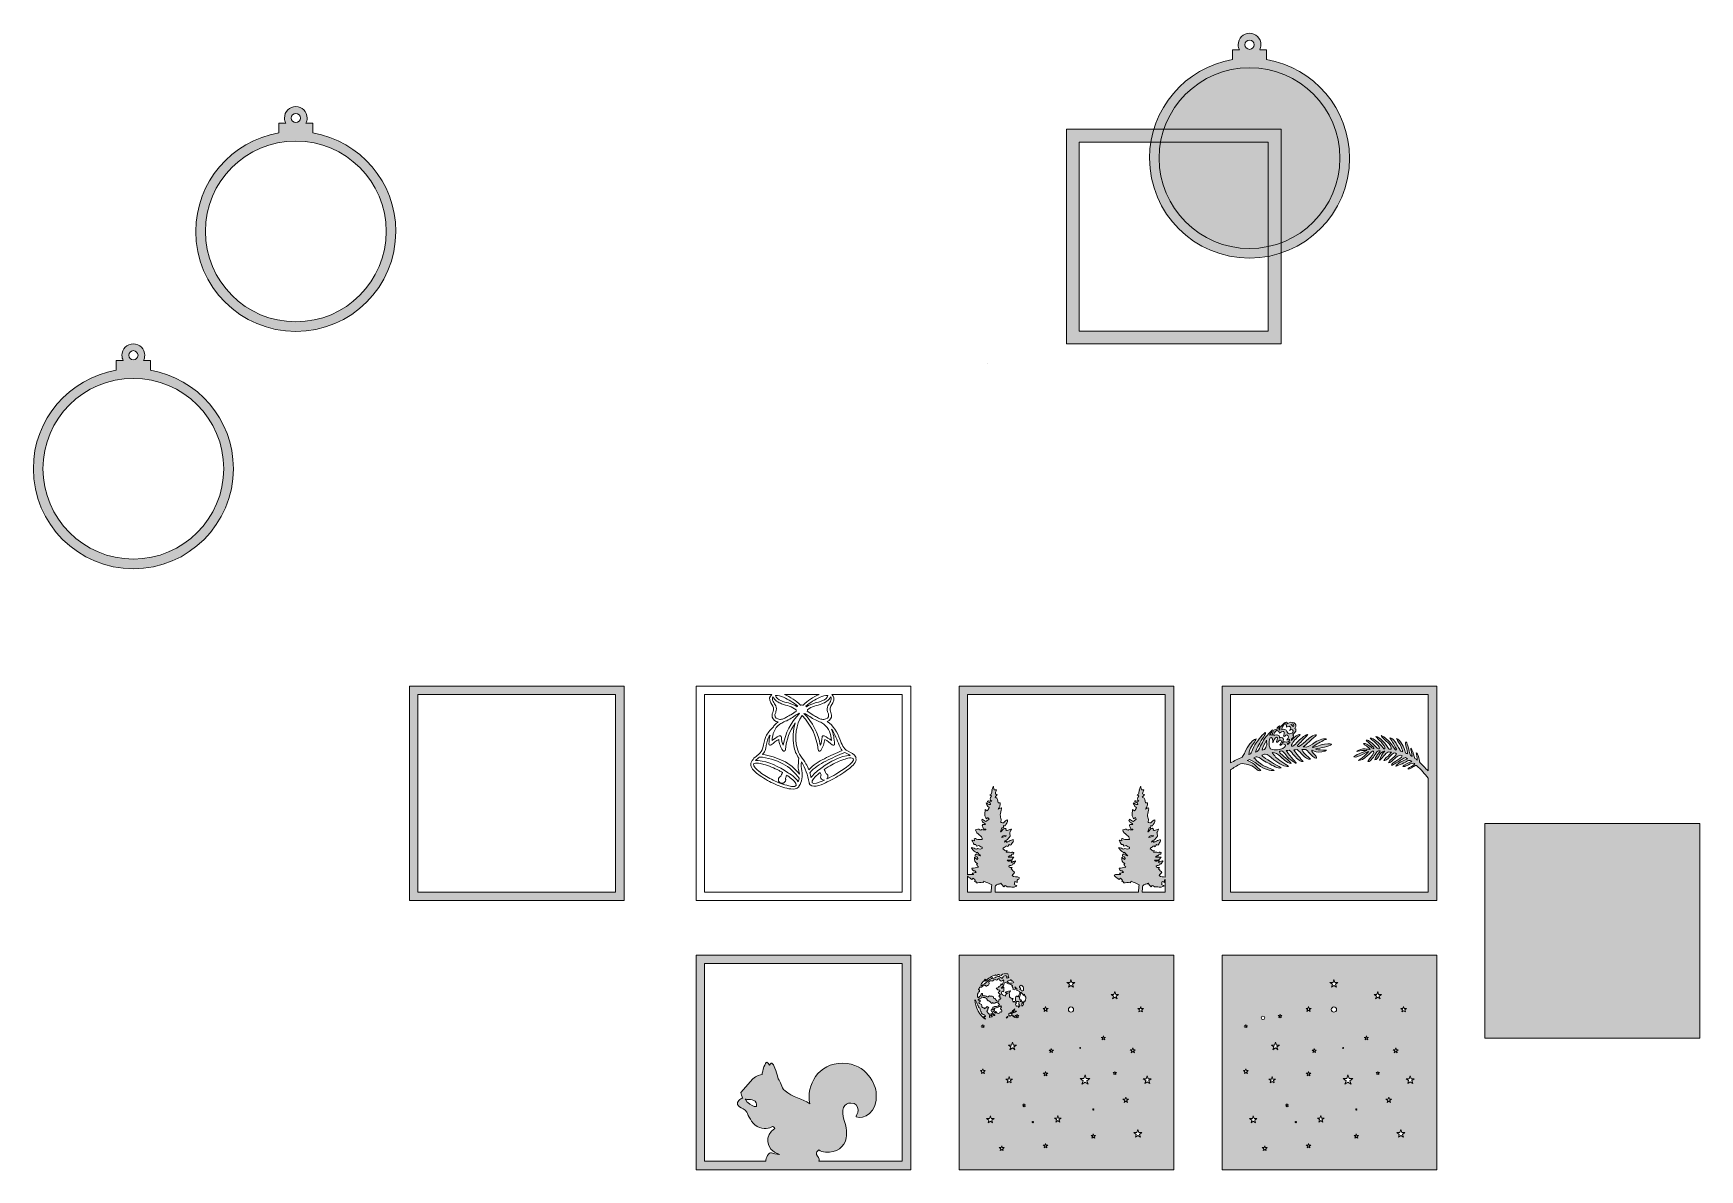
# Model space of a CAD drawing. Header units: inches. Extents: x -622 to 6982, y -2318 to 2869.
import ezdxf

# ---------------------------------------------------------------- set-up
doc = ezdxf.new("R2010")
doc.units = ezdxf.units.IN
doc.header["$MEASUREMENT"] = 0
doc.layers.add('Layer 1', color=7, linetype='Continuous')

msp = doc.modelspace()

# ---------------------------------------------------------------- hatches: boundary and pattern name
at = {"layer": 'Layer 1', "true_color": 0xfde2ba}
h = msp.add_hatch(color=254, dxfattribs=at)
h.dxf.hatch_style = 2
edge = h.paths.add_edge_path()
edge.add_spline(control_points=[(5005.7, 2749.2), (5005.7, 2749.2), (5005.7, 2793.5), (5005.7, 2793.5), (5005.7, 2793.5), (4974.1, 2793.5), (4974.1, 2793.5), (4977.7, 2800.6), (4979.7, 2808.6), (4979.7, 2817.1), (4979.7, 2845.8), (4956.5, 2869), (4927.8, 2869), (4899.2, 2869), (4875.9, 2845.8), (4875.9, 2817.1), (4875.9, 2808.6), (4878, 2800.6), (4881.6, 2793.5), (4881.6, 2793.5), (4850, 2793.5), (4850, 2793.5), (4850, 2793.5), (4850, 2749.2), (4850, 2749.2), (4635, 2712.2), (4471.4, 2524.9), (4471.4, 2299.4), (4471.4, 2047.3), (4675.8, 1843), (4927.8, 1843), (5179.9, 1843), (5384.2, 2047.3), (5384.2, 2299.4), (5384.2, 2524.9), (5220.7, 2712.2), (5005.7, 2749.2)], knot_values=[0, 0, 0, 0, 1, 1, 1, 2, 2, 2, 3, 3, 3, 4, 4, 4, 5, 5, 5, 6, 6, 6, 7, 7, 7, 8, 8, 8, 9, 9, 9, 10, 10, 10, 11, 11, 11, 12, 12, 12, 12], degree=3, periodic=1)
edge = h.paths.add_edge_path()
edge.add_spline(control_points=[(4927.8, 2838.4), (4939.6, 2838.4), (4949.1, 2828.9), (4949.1, 2817.1), (4949.1, 2805.4), (4939.6, 2795.9), (4927.8, 2795.9), (4916.1, 2795.9), (4906.6, 2805.4), (4906.6, 2817.1), (4906.6, 2828.9), (4916.1, 2838.4), (4927.8, 2838.4)], knot_values=[0, 0, 0, 0, 1, 1, 1, 2, 2, 2, 3, 3, 3, 4, 4, 4, 4], degree=3, periodic=1)
at = {"layer": 'Layer 1', "true_color": 0x2a2844}
h = msp.add_hatch(color=179, dxfattribs=at)
h.dxf.hatch_style = 2
edge = h.paths.add_edge_path()
edge.add_spline(control_points=[(5005.7, 2749.2), (5005.7, 2749.2), (5005.7, 2793.5), (5005.7, 2793.5), (5005.7, 2793.5), (4974.1, 2793.5), (4974.1, 2793.5), (4977.7, 2800.6), (4979.7, 2808.6), (4979.7, 2817.1), (4979.7, 2845.8), (4956.5, 2869), (4927.8, 2869), (4899.2, 2869), (4875.9, 2845.8), (4875.9, 2817.1), (4875.9, 2808.6), (4878, 2800.6), (4881.6, 2793.5), (4881.6, 2793.5), (4850, 2793.5), (4850, 2793.5), (4850, 2793.5), (4850, 2749.2), (4850, 2749.2), (4635, 2712.2), (4471.4, 2524.9), (4471.4, 2299.4), (4471.4, 2047.3), (4675.8, 1843), (4927.8, 1843), (5179.9, 1843), (5384.2, 2047.3), (5384.2, 2299.4), (5384.2, 2524.9), (5220.7, 2712.2), (5005.7, 2749.2)], knot_values=[0, 0, 0, 0, 1, 1, 1, 2, 2, 2, 3, 3, 3, 4, 4, 4, 5, 5, 5, 6, 6, 6, 7, 7, 7, 8, 8, 8, 9, 9, 9, 10, 10, 10, 11, 11, 11, 12, 12, 12, 12], degree=3, periodic=1)
edge = h.paths.add_edge_path()
edge.add_spline(control_points=[(4927.8, 2838.4), (4939.6, 2838.4), (4949.1, 2828.9), (4949.1, 2817.1), (4949.1, 2805.4), (4939.6, 2795.9), (4927.8, 2795.9), (4916.1, 2795.9), (4906.6, 2805.4), (4906.6, 2817.1), (4906.6, 2828.9), (4916.1, 2838.4), (4927.8, 2838.4)], knot_values=[0, 0, 0, 0, 1, 1, 1, 2, 2, 2, 3, 3, 3, 4, 4, 4, 4], degree=3, periodic=1)
edge = h.paths.add_edge_path()
edge.add_spline(control_points=[(4927.8, 1887), (4700, 1887), (4515.3, 2071.7), (4515.3, 2299.5), (4515.3, 2527.3), (4700, 2712), (4927.8, 2712), (5155.7, 2712), (5340.3, 2527.3), (5340.3, 2299.5), (5340.3, 2071.7), (5155.7, 1887), (4927.8, 1887)], knot_values=[0, 0, 0, 0, 1, 1, 1, 2, 2, 2, 3, 3, 3, 4, 4, 4, 4], degree=3, periodic=1)
h = msp.add_hatch(color=179, dxfattribs=at)
h.dxf.hatch_style = 2
edge = h.paths.add_edge_path()
edge.add_spline(control_points=[(653.7, 2414.5), (653.7, 2414.5), (653.7, 2458.9), (653.7, 2458.9), (653.7, 2458.9), (622.1, 2458.9), (622.1, 2458.9), (625.7, 2466), (627.7, 2474), (627.7, 2482.5), (627.7, 2511.2), (604.5, 2534.4), (575.8, 2534.4), (547.2, 2534.4), (523.9, 2511.2), (523.9, 2482.5), (523.9, 2474), (526, 2466), (529.6, 2458.9), (529.6, 2458.9), (498, 2458.9), (498, 2458.9), (498, 2458.9), (498, 2414.5), (498, 2414.5), (283, 2377.6), (119.4, 2190.3), (119.4, 1964.8), (119.4, 1712.7), (323.8, 1508.4), (575.8, 1508.4), (827.9, 1508.4), (1032.2, 1712.7), (1032.2, 1964.8), (1032.2, 2190.3), (868.7, 2377.6), (653.7, 2414.5)], knot_values=[0, 0, 0, 0, 1, 1, 1, 2, 2, 2, 3, 3, 3, 4, 4, 4, 5, 5, 5, 6, 6, 6, 7, 7, 7, 8, 8, 8, 9, 9, 9, 10, 10, 10, 11, 11, 11, 12, 12, 12, 12], degree=3, periodic=1)
edge = h.paths.add_edge_path()
edge.add_spline(control_points=[(575.8, 2503.7), (587.6, 2503.7), (597.1, 2494.2), (597.1, 2482.5), (597.1, 2470.8), (587.6, 2461.3), (575.8, 2461.3), (564.1, 2461.3), (554.6, 2470.8), (554.6, 2482.5), (554.6, 2494.2), (564.1, 2503.7), (575.8, 2503.7)], knot_values=[0, 0, 0, 0, 1, 1, 1, 2, 2, 2, 3, 3, 3, 4, 4, 4, 4], degree=3, periodic=1)
edge = h.paths.add_edge_path()
edge.add_spline(control_points=[(575.8, 1552.4), (348, 1552.4), (163.3, 1737.1), (163.3, 1964.9), (163.3, 2192.7), (348, 2377.4), (575.8, 2377.4), (803.7, 2377.4), (988.3, 2192.7), (988.3, 1964.9), (988.3, 1737.1), (803.7, 1552.4), (575.8, 1552.4)], knot_values=[0, 0, 0, 0, 1, 1, 1, 2, 2, 2, 3, 3, 3, 4, 4, 4, 4], degree=3, periodic=1)
at = {"layer": 'Layer 1', "true_color": 0xf5871d}
h = msp.add_hatch(color=30, dxfattribs=at)
h.dxf.hatch_style = 2
h.paths.add_polyline_path([(4092, 2430.8), (4092, 1451.2), (5071.6, 1451.2), (5071.6, 2430.8)])
h.paths.add_polyline_path([(5012.7, 1510.1), (4150.9, 1510.1), (4150.9, 2372), (5012.7, 2372)])
at = {"layer": 'Layer 1', "true_color": 0x2a2844}
h = msp.add_hatch(color=179, dxfattribs=at)
h.dxf.hatch_style = 2
edge = h.paths.add_edge_path()
edge.add_spline(control_points=[(-87.7, 1331.4), (-87.7, 1331.4), (-87.7, 1375.7), (-87.7, 1375.7), (-87.7, 1375.7), (-119.3, 1375.7), (-119.3, 1375.7), (-115.7, 1382.8), (-113.7, 1390.8), (-113.7, 1399.3), (-113.7, 1428), (-136.9, 1451.2), (-165.5, 1451.2), (-194.2, 1451.2), (-217.4, 1428), (-217.4, 1399.3), (-217.4, 1390.8), (-215.4, 1382.8), (-211.8, 1375.7), (-211.8, 1375.7), (-243.4, 1375.7), (-243.4, 1375.7), (-243.4, 1375.7), (-243.4, 1331.4), (-243.4, 1331.4), (-458.4, 1294.4), (-621.9, 1107.1), (-621.9, 881.6), (-621.9, 629.5), (-417.6, 425.2), (-165.5, 425.2), (86.5, 425.2), (290.9, 629.5), (290.9, 881.6), (290.9, 1107.1), (127.3, 1294.4), (-87.7, 1331.4)], knot_values=[0, 0, 0, 0, 1, 1, 1, 2, 2, 2, 3, 3, 3, 4, 4, 4, 5, 5, 5, 6, 6, 6, 7, 7, 7, 8, 8, 8, 9, 9, 9, 10, 10, 10, 11, 11, 11, 12, 12, 12, 12], degree=3, periodic=1)
edge = h.paths.add_edge_path()
edge.add_spline(control_points=[(-165.5, 1420.6), (-153.8, 1420.6), (-144.3, 1411), (-144.3, 1399.3), (-144.3, 1387.6), (-153.8, 1378.1), (-165.5, 1378.1), (-177.3, 1378.1), (-186.8, 1387.6), (-186.8, 1399.3), (-186.8, 1411), (-177.3, 1420.6), (-165.5, 1420.6)], knot_values=[0, 0, 0, 0, 1, 1, 1, 2, 2, 2, 3, 3, 3, 4, 4, 4, 4], degree=3, periodic=1)
edge = h.paths.add_edge_path()
edge.add_spline(control_points=[(-165.5, 469.2), (-393.4, 469.2), (-578, 653.9), (-578, 881.7), (-578, 1109.5), (-393.4, 1294.2), (-165.5, 1294.2), (62.3, 1294.2), (247, 1109.5), (247, 881.7), (247, 653.9), (62.3, 469.2), (-165.5, 469.2)], knot_values=[0, 0, 0, 0, 1, 1, 1, 2, 2, 2, 3, 3, 3, 4, 4, 4, 4], degree=3, periodic=1)
at = {"layer": 'Layer 1', "true_color": 0x3e9984}
h = msp.add_hatch(color=125, dxfattribs=at)
h.dxf.hatch_style = 2
h.paths.add_polyline_path([(1094.2, -110.2), (1094.2, -1089.8), (2073.8, -1089.8), (2073.8, -110.2)])
h.paths.add_polyline_path([(2034.8, -1050.8), (1133.2, -1050.8), (1133.2, -149.2), (2034.8, -149.2)])
at = {"layer": 'Layer 1', "true_color": 0xdaf0ff}
h = msp.add_hatch(color=7, dxfattribs=at)
h.dxf.hatch_style = 2
h.paths.add_polyline_path([(3602.2, -110.2), (3602.2, -1089.8), (4581.8, -1089.8), (4581.8, -110.2)])
edge = h.paths.add_edge_path()
edge.add_spline(control_points=[(4542.8, -149.2), (4542.8, -149.2), (4542.8, -982.1), (4542.8, -982.1), (4533.3, -980.5), (4523, -983.3), (4515.9, -974.8), (4520.2, -969.7), (4524.6, -964.5), (4527.6, -960.9), (4522.7, -955.6), (4517.7, -950.3), (4512.4, -944.6), (4513.7, -942.7), (4514.8, -941), (4516.2, -938.8), (4510.3, -937.3), (4502.5, -940.6), (4501.3, -931.6), (4507.5, -929.5), (4513, -927.6), (4518.9, -925.7), (4519, -925), (4519.3, -922.1), (4519.3, -922.1), (4528.3, -923), (4527.2, -913.8), (4532, -910.6), (4531.7, -910), (4531.4, -909.3), (4531.1, -908.7), (4525.4, -910.6), (4519.8, -912.6), (4511.9, -915.2), (4514.1, -911.6), (4515.1, -910), (4516.3, -908.1), (4495.9, -911.1), (4495.9, -911.1), (4494.2, -904.8), (4500.4, -904.8), (4507.4, -906.5), (4512.7, -904.3), (4517.4, -902.3), (4520.2, -895.9), (4524.3, -890.9), (4513.9, -890.9), (4505.6, -890.9), (4498.7, -890.9), (4501.3, -888.6), (4504.1, -886.3), (4507.2, -883.6), (4508.2, -884.3), (4509.7, -885.5), (4511.5, -886.9), (4514.1, -882.7), (4512.6, -874.8), (4521.1, -877.7), (4521.5, -877.8), (4523.9, -874), (4524, -871.9), (4524.1, -870.9), (4521.2, -869.6), (4519.7, -868.4), (4515.6, -865.3), (4514.3, -875.1), (4508.2, -870.1), (4504.6, -867), (4496.5, -869.1), (4489.8, -868.9), (4491.2, -865.6), (4491.8, -864.3), (4493.1, -861.2), (4481.4, -867.8), (4481.8, -853.7), (4474.6, -853.1), (4475.3, -851.7), (4475.7, -849.8), (4476.8, -849.1), (4482, -845.6), (4487.4, -842.4), (4492.6, -839.2), (4494.1, -840.6), (4495.4, -841.8), (4497, -843.4), (4499.1, -839.8), (4500.9, -836.9), (4502.6, -834), (4505.1, -834.9), (4507.4, -835.8), (4510.3, -837), (4513.6, -831.5), (4516.1, -825.2), (4520.6, -820.8), (4524.8, -816.6), (4519.7, -814.1), (4520.5, -811), (4518.1, -811.7), (4515.7, -812.1), (4513.5, -813.2), (4506.3, -816.6), (4499.2, -820.3), (4490.2, -824.9), (4491.5, -820.9), (4491.8, -819.8), (4492.3, -818.2), (4488.6, -819.6), (4485.9, -820.6), (4481.1, -822.4), (4483, -819.3), (4483.5, -817.4), (4484.4, -817.1), (4494.2, -814.8), (4498.4, -806), (4504.8, -799.8), (4506.1, -798.6), (4507.6, -796.6), (4507.5, -795), (4507.1, -789.3), (4506.1, -783.5), (4505.4, -778.4), (4507.8, -773.9), (4510.4, -769.1), (4513, -764.4), (4512.3, -763.9), (4511.6, -763.4), (4510.9, -763), (4505.3, -765.5), (4499.9, -768.3), (4494.2, -770.3), (4492.7, -770.8), (4490.2, -768.4), (4488.2, -767.4), (4491.6, -761.7), (4485.8, -760.3), (4483.2, -759.1), (4481.5, -758.4), (4477.5, -761), (4475.5, -763.1), (4472, -766.7), (4469.3, -771), (4466.1, -774.9), (4465.4, -775.8), (4463.8, -775.9), (4463.1, -776.1), (4465.4, -770), (4467.5, -764.2), (4469.8, -757.9), (4476.2, -759), (4479.1, -755), (4477.1, -746.5), (4480.4, -747.4), (4482.7, -748.1), (4485.3, -748.8), (4487.7, -739), (4499.3, -732.8), (4495.4, -720.2), (4489.8, -724), (4483, -726.3), (4480.4, -730.9), (4475.6, -739.4), (4469.9, -730.9), (4465.3, -733.5), (4465.4, -731.6), (4465.3, -729.6), (4465.5, -727.7), (4465.8, -725.1), (4466.9, -722.4), (4466.5, -719.9), (4465.4, -712.6), (4462.2, -705.4), (4462.6, -698.2), (4463.1, -688.9), (4466.4, -679.7), (4468.1, -670.3), (4468.4, -668.8), (4466.8, -667), (4466.1, -665.4), (4461.4, -667.8), (4457.2, -669.9), (4453.1, -672), (4454.8, -667.2), (4458.5, -664.3), (4459.8, -660.5), (4461.6, -655.3), (4461.5, -649.5), (4462.2, -643.9), (4458.8, -643.8), (4455.4, -643.6), (4452.5, -643.4), (4449.6, -634.2), (4453, -621.3), (4438.4, -618.1), (4442.3, -613.5), (4445.4, -609.6), (4448.6, -605.8), (4437.8, -603.8), (4437.8, -603.8), (4445.3, -584.5), (4441.2, -584.5), (4437.2, -584.5), (4434.3, -584.5), (4433.2, -579), (4432.2, -574.1), (4431.3, -569.1), (4430.7, -569.1), (4430.1, -569.1), (4429.6, -569.1), (4427.6, -574.4), (4425.7, -579.8), (4423.8, -585.1), (4424.3, -585.2), (4424.7, -585.4), (4425.2, -585.5), (4423.8, -591.5), (4422.4, -597.4), (4420.9, -604), (4419.6, -604.8), (4417.6, -606), (4415.4, -607.4), (4418, -609.6), (4420, -611.3), (4422.1, -613), (4414.2, -620.1), (4414.9, -629.7), (4423.1, -635.6), (4420, -636.1), (4416.8, -636.2), (4414, -635.3), (4406.3, -632.8), (4404.7, -633.4), (4404.1, -639.5), (4407.3, -640.2), (4410.8, -640.3), (4413.6, -641.7), (4415.7, -642.8), (4417.1, -645.6), (4418.4, -647.9), (4418.7, -648.3), (4416.8, -650.8), (4416, -650.8), (4413.1, -650.7), (4410, -650.3), (4407.4, -649.2), (4404.1, -647.8), (4401.2, -645.5), (4398.1, -643.5), (4397.8, -644.1), (4397.5, -644.7), (4397.3, -645.2), (4399.5, -649.7), (4401.8, -654.2), (4404.9, -660.5), (4412.6, -663.6), (4413.5, -666), (4407.8, -673), (4406.1, -675.1), (4404.9, -677.5), (4403, -680.5), (4400.5, -678.6), (4397.2, -676.2), (4393.5, -673.4), (4392.9, -683.7), (4392.4, -693.4), (4391.9, -702.5), (4394.2, -706.9), (4396.4, -711.1), (4399, -716), (4401.4, -714.1), (4403.9, -712.2), (4406.7, -710), (4408.6, -713.6), (4410.3, -716.8), (4411.2, -718.5), (4406.9, -721.3), (4402.6, -724.3), (4396.1, -728.6), (4392.5, -726.1), (4386.5, -722), (4379.6, -717.2), (4378.9, -719.5), (4376.8, -722.8), (4377.7, -724.2), (4380.3, -728.2), (4381.4, -733.5), (4387.6, -735.1), (4390.6, -735.8), (4392.7, -740.2), (4395, -742.6), (4390.1, -742.6), (4386, -742.6), (4381.8, -742.6), (4380.9, -745.1), (4380.1, -747.5), (4380.1, -747.5), (4382.5, -753.2), (4384, -757), (4386, -761.7), (4388.5, -762.3), (4392.3, -763.2), (4396, -764.1), (4395.9, -765), (4395.8, -765.9), (4395.6, -766.8), (4390.6, -766.5), (4385.5, -766.1), (4378.5, -765.6), (4372.4, -773.4), (4366.9, -759.7), (4360.4, -762.8), (4357.2, -764), (4353.9, -765.2), (4349.9, -766.7), (4350.5, -777.2), (4359.4, -783.8), (4368, -790.6), (4374.2, -795.4), (4380.8, -800.3), (4379.4, -810.9), (4376.2, -810.7), (4373.2, -810.1), (4370.4, -810.3), (4362.9, -810.7), (4355.3, -812.5), (4348.8, -806.7), (4348, -806), (4345.2, -807.1), (4343.8, -808), (4343.3, -808.4), (4344.2, -810.8), (4344.5, -812.3), (4344.8, -813.5), (4345.1, -814.7), (4345.5, -816.7), (4341, -815.5), (4337.5, -814.6), (4332.5, -813.3), (4336.6, -821.1), (4339.9, -827.5), (4343.3, -834.2), (4349, -831.9), (4352.6, -834.3), (4353.4, -840.7), (4358, -839.3), (4361.9, -838.2), (4364.5, -837.4), (4367.8, -840), (4370.2, -843.3), (4373.2, -844), (4380.4, -845.8), (4380.5, -845.3), (4380.3, -852.3), (4376.8, -853), (4373.3, -854.1), (4369.9, -854.1), (4366.6, -854.2), (4363.2, -853.1), (4358.1, -852.2), (4358, -852.3), (4355.4, -855), (4353.3, -854.7), (4349.7, -854.1), (4346.5, -851.3), (4343, -850), (4339.4, -848.7), (4335.6, -848.1), (4331.8, -847.2), (4331.5, -848.2), (4331.1, -849.2), (4330.7, -850.1), (4334.9, -855), (4338.8, -860.3), (4343.5, -864.6), (4346.2, -867.1), (4350.3, -868.1), (4353.8, -869.8), (4353.6, -870.7), (4353.5, -871.7), (4353.3, -872.6), (4354.7, -871.3), (4356.1, -870.1), (4357.1, -869.2), (4362.4, -874.7), (4367.2, -879.6), (4372, -884.6), (4371.8, -884.9), (4371.5, -885.3), (4371.3, -885.6), (4363.9, -882.8), (4356.5, -879.9), (4349, -877), (4348.3, -881.2), (4347.8, -883.7), (4347.4, -886.2), (4360.3, -891.5), (4362.4, -895), (4357.2, -901.7), (4353.5, -898.6), (4349.7, -895.4), (4345.3, -891.7), (4342.2, -905.7), (4347.4, -914.3), (4358.2, -920.8), (4356.5, -922.1), (4355.2, -923.1), (4354.5, -923.8), (4357.2, -928.2), (4359.8, -932.5), (4362.8, -937.4), (4351.5, -939.2), (4342.4, -940.6), (4333.2, -942), (4333.1, -949.8), (4337.4, -954.4), (4346.8, -954.3), (4348.2, -954.3), (4349.6, -957.5), (4352.3, -960.8), (4345.2, -962.3), (4340, -963.5), (4334.6, -964.7), (4336.3, -966.1), (4338, -967.4), (4339.6, -968.7), (4339.5, -969.4), (4339.4, -970.2), (4339.3, -970.9), (4331.6, -970.9), (4324, -970.7), (4316.4, -971), (4314.2, -971), (4312.1, -972.3), (4310, -973), (4311, -974.8), (4311.7, -977.1), (4313.2, -978.4), (4319.5, -983.8), (4326, -988.8), (4332.4, -993.9), (4334.8, -991.1), (4336.4, -989.2), (4338.5, -986.6), (4341.4, -992.4), (4352, -993.3), (4345.5, -1002.9), (4348.6, -1003.2), (4351.2, -1003.4), (4354.2, -1003.7), (4353.3, -1006), (4352.6, -1007.9), (4352.3, -1008.9), (4362.8, -1007.7), (4373.1, -1006.5), (4383.4, -1005.3), (4383.6, -1006.1), (4383.7, -1006.9), (4383.9, -1007.7), (4385.1, -1005), (4386.4, -1002.3), (4387.2, -1000.5), (4399.4, -1006.1), (4411.2, -1011.5), (4423.7, -1017.3), (4422.8, -1027.9), (4421.3, -1039.3), (4420.9, -1050.8), (4420.9, -1050.8), (3766.4, -1050.8), (3766.4, -1050.8), (3766.5, -1042.3), (3766.8, -1033.8), (3767.4, -1025.4), (3767.6, -1022.8), (3770.4, -1019.7), (3772.8, -1018.3), (3777.1, -1015.8), (3781.9, -1014.5), (3786.6, -1012.6), (3786.9, -1013.2), (3787.2, -1013.9), (3787.6, -1014.5), (3789.2, -1012.8), (3790.9, -1011), (3792.5, -1009.3), (3797.5, -1015.6), (3802.2, -1021.4), (3806.8, -1027.3), (3812.9, -1019.4), (3812.9, -1019.4), (3820.5, -1025.8), (3821.2, -1026.3), (3822, -1027.2), (3822.6, -1027), (3829.5, -1025.5), (3835.5, -1026.2), (3842.7, -1028.6), (3848.6, -1030.7), (3857, -1025.5), (3866.4, -1022.9), (3861.2, -1020.1), (3857.9, -1018.3), (3854.3, -1016.3), (3855.2, -1011.8), (3856, -1007.2), (3857, -1001.8), (3860.5, -1003.4), (3863.4, -1004.7), (3867.3, -1006.4), (3866.3, -999.2), (3866.1, -992.9), (3874.8, -991.2), (3876, -991), (3876.4, -986.4), (3877.1, -983.9), (3866, -978.7), (3852.7, -985.2), (3843.9, -974.8), (3848.2, -969.7), (3852.6, -964.5), (3855.6, -960.9), (3850.7, -955.6), (3845.7, -950.3), (3840.4, -944.6), (3841.7, -942.7), (3842.8, -941), (3844.2, -938.8), (3838.3, -937.3), (3830.5, -940.6), (3829.3, -931.6), (3835.5, -929.5), (3841, -927.6), (3846.9, -925.7), (3847, -925), (3847.3, -922.1), (3847.3, -922.1), (3856.3, -923), (3855.2, -913.8), (3860, -910.6), (3859.7, -910), (3859.4, -909.3), (3859.1, -908.7), (3853.4, -910.6), (3847.8, -912.6), (3839.9, -915.2), (3842.1, -911.6), (3843.1, -910), (3844.3, -908.1), (3823.9, -911.1), (3823.9, -911.1), (3822.2, -904.8), (3828.4, -904.8), (3835.4, -906.5), (3840.7, -904.3), (3845.4, -902.3), (3848.2, -895.9), (3852.3, -890.9), (3841.9, -890.9), (3833.6, -890.9), (3826.7, -890.9), (3829.3, -888.6), (3832.1, -886.3), (3835.2, -883.6), (3836.2, -884.3), (3837.7, -885.5), (3839.5, -886.9), (3842.1, -882.7), (3840.6, -874.8), (3849.1, -877.7), (3849.5, -877.8), (3851.9, -874), (3852, -871.9), (3852.1, -870.9), (3849.2, -869.6), (3847.7, -868.4), (3843.6, -865.3), (3842.3, -875.1), (3836.2, -870.1), (3832.6, -867), (3824.5, -869.1), (3817.8, -868.9), (3819.2, -865.6), (3819.8, -864.3), (3821.1, -861.2), (3809.4, -867.8), (3809.8, -853.7), (3802.6, -853.1), (3803.3, -851.7), (3803.7, -849.8), (3804.8, -849.1), (3810, -845.6), (3815.4, -842.4), (3820.6, -839.2), (3822.1, -840.6), (3823.4, -841.8), (3825, -843.4), (3827.1, -839.8), (3828.9, -836.9), (3830.6, -834), (3833.1, -834.9), (3835.4, -835.8), (3838.3, -837), (3841.6, -831.5), (3844.1, -825.2), (3848.6, -820.8), (3852.8, -816.6), (3847.7, -814.1), (3848.5, -811), (3846.1, -811.7), (3843.7, -812.1), (3841.5, -813.2), (3834.3, -816.6), (3827.2, -820.3), (3818.2, -824.9), (3819.5, -820.9), (3819.8, -819.8), (3820.3, -818.2), (3816.6, -819.6), (3813.9, -820.6), (3809.1, -822.4), (3811, -819.3), (3811.5, -817.4), (3812.4, -817.1), (3822.2, -814.8), (3826.4, -806), (3832.8, -799.8), (3834.1, -798.6), (3835.6, -796.6), (3835.5, -795), (3835.1, -789.3), (3834.1, -783.5), (3833.4, -778.4), (3835.8, -773.9), (3838.4, -769.1), (3841, -764.4), (3840.3, -763.9), (3839.6, -763.4), (3838.9, -763), (3833.3, -765.5), (3827.9, -768.3), (3822.2, -770.3), (3820.7, -770.8), (3818.2, -768.4), (3816.2, -767.4), (3819.6, -761.7), (3813.8, -760.3), (3811.2, -759.1), (3809.5, -758.4), (3805.5, -761), (3803.5, -763.1), (3800, -766.7), (3797.3, -771), (3794.1, -774.9), (3793.4, -775.8), (3791.8, -775.9), (3791.1, -776.1), (3793.4, -770), (3795.5, -764.2), (3797.8, -757.9), (3804.2, -759), (3807.1, -755), (3805.1, -746.5), (3808.4, -747.4), (3810.7, -748.1), (3813.3, -748.8), (3815.7, -739), (3827.3, -732.8), (3823.4, -720.2), (3817.8, -724), (3811, -726.3), (3808.4, -730.9), (3803.6, -739.4), (3797.9, -730.9), (3793.3, -733.5), (3793.4, -731.6), (3793.3, -729.6), (3793.5, -727.7), (3793.8, -725.1), (3794.9, -722.4), (3794.5, -719.9), (3793.4, -712.6), (3790.2, -705.4), (3790.6, -698.2), (3791.1, -688.9), (3794.4, -679.7), (3796.1, -670.3), (3796.4, -668.8), (3794.8, -667), (3794.1, -665.4), (3789.4, -667.8), (3785.2, -669.9), (3781.1, -672), (3782.8, -667.2), (3786.5, -664.3), (3787.8, -660.5), (3789.6, -655.3), (3789.5, -649.5), (3790.2, -643.9), (3786.8, -643.8), (3783.4, -643.6), (3780.5, -643.4), (3777.6, -634.2), (3781, -621.3), (3766.4, -618.1), (3770.3, -613.5), (3773.4, -609.6), (3776.6, -605.8), (3765.8, -603.8), (3765.8, -603.8), (3773.3, -584.5), (3769.2, -584.5), (3765.2, -584.5), (3762.3, -584.5), (3761.2, -579), (3760.2, -574.1), (3759.3, -569.1), (3758.7, -569.1), (3758.1, -569.1), (3757.6, -569.1), (3755.6, -574.4), (3753.7, -579.8), (3751.8, -585.1), (3752.3, -585.2), (3752.7, -585.4), (3753.2, -585.5), (3751.8, -591.5), (3750.4, -597.4), (3748.9, -604), (3747.6, -604.8), (3745.6, -606), (3743.4, -607.4), (3746, -609.6), (3748, -611.3), (3750.1, -613), (3742.2, -620.1), (3742.9, -629.7), (3751.1, -635.6), (3748, -636.1), (3744.8, -636.2), (3742, -635.3), (3734.3, -632.8), (3732.7, -633.4), (3732.1, -639.5), (3735.3, -640.2), (3738.8, -640.3), (3741.6, -641.7), (3743.7, -642.8), (3745.1, -645.6), (3746.4, -647.9), (3746.7, -648.3), (3744.8, -650.8), (3744, -650.8), (3741.1, -650.7), (3738, -650.3), (3735.4, -649.2), (3732.1, -647.8), (3729.2, -645.5), (3726.1, -643.5), (3725.8, -644.1), (3725.5, -644.7), (3725.3, -645.2), (3727.5, -649.7), (3729.8, -654.2), (3732.9, -660.5), (3740.6, -663.6), (3741.5, -666), (3735.8, -673), (3734.1, -675.1), (3732.9, -677.5), (3731, -680.5), (3728.5, -678.6), (3725.2, -676.2), (3721.5, -673.4), (3720.9, -683.7), (3720.4, -693.4), (3719.9, -702.5), (3722.2, -706.9), (3724.4, -711.1), (3727, -716), (3729.4, -714.1), (3731.9, -712.2), (3734.7, -710), (3736.6, -713.6), (3738.3, -716.8), (3739.2, -718.5), (3734.9, -721.3), (3730.6, -724.3), (3724.1, -728.6), (3720.5, -726.1), (3714.5, -722), (3707.6, -717.2), (3706.9, -719.5), (3704.8, -722.8), (3705.7, -724.2), (3708.3, -728.2), (3709.4, -733.5), (3715.6, -735.1), (3718.6, -735.8), (3720.7, -740.2), (3723, -742.6), (3718.1, -742.6), (3714, -742.6), (3709.8, -742.6), (3708.9, -745.1), (3708.1, -747.5), (3708.1, -747.5), (3710.5, -753.2), (3712, -757), (3714, -761.7), (3716.5, -762.3), (3720.3, -763.2), (3724, -764.1), (3723.9, -765), (3723.8, -765.9), (3723.6, -766.8), (3718.6, -766.5), (3713.5, -766.1), (3706.5, -765.6), (3700.4, -773.4), (3694.9, -759.7), (3688.4, -762.8), (3685.2, -764), (3681.9, -765.2), (3677.9, -766.7), (3678.5, -777.2), (3687.4, -783.8), (3696, -790.6), (3702.2, -795.4), (3708.8, -800.3), (3707.4, -810.9), (3704.2, -810.7), (3701.2, -810.1), (3698.4, -810.3), (3690.9, -810.7), (3683.3, -812.5), (3676.8, -806.7), (3676, -806), (3673.2, -807.1), (3671.8, -808), (3671.3, -808.4), (3672.2, -810.8), (3672.5, -812.3), (3672.8, -813.5), (3673.1, -814.7), (3673.5, -816.7), (3669, -815.5), (3665.5, -814.6), (3660.5, -813.3), (3664.6, -821.1), (3667.9, -827.5), (3671.3, -834.2), (3677, -831.9), (3680.6, -834.3), (3681.4, -840.7), (3686, -839.3), (3689.9, -838.2), (3692.5, -837.4), (3695.8, -840), (3698.2, -843.3), (3701.2, -844), (3708.4, -845.8), (3708.5, -845.3), (3708.3, -852.3), (3704.8, -853), (3701.3, -854.1), (3697.9, -854.1), (3694.6, -854.2), (3691.2, -853.1), (3686.1, -852.2), (3686, -852.3), (3683.4, -855), (3681.3, -854.7), (3677.7, -854.1), (3674.5, -851.3), (3671, -850), (3667.4, -848.7), (3663.6, -848.1), (3659.8, -847.2), (3659.5, -848.2), (3659.1, -849.2), (3658.7, -850.1), (3662.9, -855), (3666.8, -860.3), (3671.5, -864.6), (3674.2, -867.1), (3678.3, -868.1), (3681.8, -869.8), (3681.6, -870.7), (3681.5, -871.7), (3681.3, -872.6), (3682.7, -871.3), (3684.1, -870.1), (3685.1, -869.2), (3690.4, -874.7), (3695.2, -879.6), (3700, -884.6), (3699.8, -884.9), (3699.5, -885.3), (3699.3, -885.6), (3691.9, -882.8), (3684.5, -879.9), (3677, -877), (3676.3, -881.2), (3675.8, -883.7), (3675.4, -886.2), (3688.3, -891.5), (3690.4, -895), (3685.2, -901.7), (3681.5, -898.6), (3677.7, -895.4), (3673.3, -891.7), (3670.2, -905.7), (3675.4, -914.3), (3686.2, -920.8), (3684.5, -922.1), (3683.2, -923.1), (3682.5, -923.8), (3685.2, -928.2), (3687.8, -932.5), (3690.8, -937.4), (3679.5, -939.2), (3670.4, -940.6), (3661.2, -942), (3661.1, -949.8), (3665.4, -954.4), (3674.8, -954.3), (3676.2, -954.3), (3677.6, -957.5), (3680.3, -960.8), (3673.2, -962.3), (3668, -963.5), (3662.6, -964.7), (3664.3, -966.1), (3666, -967.4), (3667.6, -968.7), (3667.5, -969.4), (3667.4, -970.2), (3667.3, -970.9), (3659.6, -970.9), (3652, -970.7), (3644.4, -971), (3643.3, -971), (3642.3, -971.3), (3641.2, -971.7), (3641.2, -971.7), (3641.2, -149.2), (3641.2, -149.2), (3641.2, -149.2), (4542.8, -149.2), (4542.8, -149.2)], knot_values=[0, 0, 0, 0, 1, 1, 1, 2, 2, 2, 3, 3, 3, 4, 4, 4, 5, 5, 5, 6, 6, 6, 7, 7, 7, 8, 8, 8, 9, 9, 9, 10, 10, 10, 11, 11, 11, 12, 12, 12, 13, 13, 13, 14, 14, 14, 15, 15, 15, 16, 16, 16, 17, 17, 17, 18, 18, 18, 19, 19, 19, 20, 20, 20, 21, 21, 21, 22, 22, 22, 23, 23, 23, 24, 24, 24, 25, 25, 25, 26, 26, 26, 27, 27, 27, 28, 28, 28, 29, 29, 29, 30, 30, 30, 31, 31, 31, 32, 32, 32, 33, 33, 33, 34, 34, 34, 35, 35, 35, 36, 36, 36, 37, 37, 37, 38, 38, 38, 39, 39, 39, 40, 40, 40, 41, 41, 41, 42, 42, 42, 43, 43, 43, 44, 44, 44, 45, 45, 45, 46, 46, 46, 47, 47, 47, 48, 48, 48, 49, 49, 49, 50, 50, 50, 51, 51, 51, 52, 52, 52, 53, 53, 53, 54, 54, 54, 55, 55, 55, 56, 56, 56, 57, 57, 57, 58, 58, 58, 59, 59, 59, 60, 60, 60, 61, 61, 61, 62, 62, 62, 63, 63, 63, 64, 64, 64, 65, 65, 65, 66, 66, 66, 67, 67, 67, 68, 68, 68, 69, 69, 69, 70, 70, 70, 71, 71, 71, 72, 72, 72, 73, 73, 73, 74, 74, 74, 75, 75, 75, 76, 76, 76, 77, 77, 77, 78, 78, 78, 79, 79, 79, 80, 80, 80, 81, 81, 81, 82, 82, 82, 83, 83, 83, 84, 84, 84, 85, 85, 85, 86, 86, 86, 87, 87, 87, 88, 88, 88, 89, 89, 89, 90, 90, 90, 91, 91, 91, 92, 92, 92, 93, 93, 93, 94, 94, 94, 95, 95, 95, 96, 96, 96, 97, 97, 97, 98, 98, 98, 99, 99, 99, 100, 100, 100, 101, 101, 101, 102, 102, 102, 103, 103, 103, 104, 104, 104, 105, 105, 105, 106, 106, 106, 107, 107, 107, 108, 108, 108, 109, 109, 109, 110, 110, 110, 111, 111, 111, 112, 112, 112, 113, 113, 113, 114, 114, 114, 115, 115, 115, 116, 116, 116, 117, 117, 117, 118, 118, 118, 119, 119, 119, 120, 120, 120, 121, 121, 121, 122, 122, 122, 123, 123, 123, 124, 124, 124, 125, 125, 125, 126, 126, 126, 127, 127, 127, 128, 128, 128, 129, 129, 129, 130, 130, 130, 131, 131, 131, 132, 132, 132, 133, 133, 133, 134, 134, 134, 135, 135, 135, 136, 136, 136, 137, 137, 137, 138, 138, 138, 139, 139, 139, 140, 140, 140, 141, 141, 141, 142, 142, 142, 143, 143, 143, 144, 144, 144, 145, 145, 145, 146, 146, 146, 147, 147, 147, 148, 148, 148, 149, 149, 149, 150, 150, 150, 151, 151, 151, 152, 152, 152, 153, 153, 153, 154, 154, 154, 155, 155, 155, 156, 156, 156, 157, 157, 157, 158, 158, 158, 159, 159, 159, 160, 160, 160, 161, 161, 161, 162, 162, 162, 163, 163, 163, 164, 164, 164, 165, 165, 165, 166, 166, 166, 167, 167, 167, 168, 168, 168, 169, 169, 169, 170, 170, 170, 171, 171, 171, 172, 172, 172, 173, 173, 173, 174, 174, 174, 175, 175, 175, 176, 176, 176, 177, 177, 177, 178, 178, 178, 179, 179, 179, 180, 180, 180, 181, 181, 181, 182, 182, 182, 183, 183, 183, 184, 184, 184, 185, 185, 185, 186, 186, 186, 187, 187, 187, 188, 188, 188, 189, 189, 189, 190, 190, 190, 191, 191, 191, 192, 192, 192, 193, 193, 193, 194, 194, 194, 195, 195, 195, 196, 196, 196, 197, 197, 197, 198, 198, 198, 199, 199, 199, 200, 200, 200, 201, 201, 201, 202, 202, 202, 203, 203, 203, 204, 204, 204, 205, 205, 205, 206, 206, 206, 207, 207, 207, 208, 208, 208, 209, 209, 209, 210, 210, 210, 211, 211, 211, 212, 212, 212, 213, 213, 213, 214, 214, 214, 215, 215, 215, 216, 216, 216, 217, 217, 217, 218, 218, 218, 219, 219, 219, 220, 220, 220, 221, 221, 221, 222, 222, 222, 223, 223, 223, 224, 224, 224, 225, 225, 225, 226, 226, 226, 227, 227, 227, 228, 228, 228, 229, 229, 229, 230, 230, 230, 231, 231, 231, 232, 232, 232, 233, 233, 233, 234, 234, 234, 235, 235, 235, 236, 236, 236, 237, 237, 237, 238, 238, 238, 239, 239, 239, 240, 240, 240, 241, 241, 241, 242, 242, 242, 243, 243, 243, 244, 244, 244, 245, 245, 245, 246, 246, 246, 247, 247, 247, 248, 248, 248, 249, 249, 249, 250, 250, 250, 251, 251, 251, 252, 252, 252, 253, 253, 253, 254, 254, 254, 255, 255, 255, 256, 256, 256, 257, 257, 257, 258, 258, 258, 259, 259, 259, 260, 260, 260, 261, 261, 261, 262, 262, 262, 263, 263, 263, 264, 264, 264, 265, 265, 265, 266, 266, 266, 267, 267, 267, 268, 268, 268, 269, 269, 269, 270, 270, 270, 271, 271, 271, 272, 272, 272, 273, 273, 273, 274, 274, 274, 275, 275, 275, 276, 276, 276, 277, 277, 277, 278, 278, 278, 279, 279, 279, 280, 280, 280, 281, 281, 281, 282, 282, 282, 283, 283, 283, 284, 284, 284, 285, 285, 285, 286, 286, 286, 287, 287, 287, 288, 288, 288, 289, 289, 289, 290, 290, 290, 291, 291, 291, 292, 292, 292, 293, 293, 293, 294, 294, 294, 295, 295, 295, 296, 296, 296, 297, 297, 297, 298, 298, 298, 299, 299, 299, 300, 300, 300, 301, 301, 301, 302, 302, 302, 303, 303, 303, 304, 304, 304, 305, 305, 305, 306, 306, 306, 307, 307, 307, 308, 308, 308, 309, 309, 309, 310, 310, 310, 311, 311, 311, 312, 312, 312, 313, 313, 313, 314, 314, 314, 315, 315, 315, 316, 316, 316, 316], degree=3, periodic=1)
edge = h.paths.add_edge_path()
edge.add_spline(control_points=[(4468.8, -801.8), (4468.3, -794.2), (4479.9, -790.4), (4490.6, -794.2), (4482.5, -797), (4475.8, -799.3), (4468.8, -801.8)], knot_values=[0, 0, 0, 0, 1, 1, 1, 2, 2, 2, 2], degree=3, periodic=1)
edge = h.paths.add_edge_path()
edge.add_spline(control_points=[(3818.6, -794.2), (3810.5, -797), (3803.8, -799.3), (3796.8, -801.8), (3796.3, -794.2), (3807.9, -790.4), (3818.6, -794.2)], knot_values=[0, 0, 0, 0, 1, 1, 1, 2, 2, 2, 2], degree=3, periodic=1)
edge = h.paths.add_edge_path()
edge.add_spline(control_points=[(3641.2, -978.4), (3647.5, -983.8), (3654, -988.8), (3660.4, -993.9), (3662.8, -991.1), (3664.4, -989.2), (3666.5, -986.6), (3669.4, -992.4), (3680, -993.3), (3673.5, -1002.9), (3676.6, -1003.2), (3679.2, -1003.4), (3682.2, -1003.7), (3681.3, -1006), (3680.6, -1007.9), (3680.3, -1008.9), (3690.8, -1007.7), (3701.1, -1006.5), (3711.4, -1005.3), (3711.6, -1006.1), (3711.7, -1006.9), (3711.9, -1007.7), (3713.1, -1005), (3714.4, -1002.3), (3715.2, -1000.5), (3727.4, -1006.1), (3739.2, -1011.5), (3751.7, -1017.3), (3750.8, -1027.9), (3749.3, -1039.3), (3748.9, -1050.8), (3748.9, -1050.8), (3641.2, -1050.8), (3641.2, -1050.8), (3641.2, -1050.8), (3641.2, -978.4), (3641.2, -978.4)], knot_values=[0, 0, 0, 0, 1, 1, 1, 2, 2, 2, 3, 3, 3, 4, 4, 4, 5, 5, 5, 6, 6, 6, 7, 7, 7, 8, 8, 8, 9, 9, 9, 10, 10, 10, 11, 11, 11, 12, 12, 12, 12], degree=3, periodic=1)
edge = h.paths.add_edge_path()
edge.add_spline(control_points=[(4438.4, -1050.8), (4438.5, -1042.3), (4438.8, -1033.8), (4439.4, -1025.4), (4439.6, -1022.8), (4442.4, -1019.7), (4444.8, -1018.3), (4449.1, -1015.8), (4453.9, -1014.5), (4458.6, -1012.6), (4458.9, -1013.2), (4459.2, -1013.9), (4459.6, -1014.5), (4461.2, -1012.8), (4462.9, -1011), (4464.5, -1009.3), (4469.5, -1015.6), (4474.2, -1021.4), (4478.8, -1027.3), (4484.9, -1019.4), (4484.9, -1019.4), (4492.5, -1025.8), (4493.2, -1026.3), (4494, -1027.2), (4494.6, -1027), (4501.5, -1025.5), (4507.5, -1026.2), (4514.7, -1028.6), (4520.6, -1030.7), (4529, -1025.5), (4538.4, -1022.9), (4533.2, -1020.1), (4529.9, -1018.3), (4526.3, -1016.3), (4527.2, -1011.8), (4528, -1007.2), (4529, -1001.8), (4532.5, -1003.4), (4535.4, -1004.7), (4539.3, -1006.4), (4538.5, -1000.5), (4538.2, -995.3), (4542.8, -992.6), (4542.8, -992.6), (4542.8, -1050.8), (4542.8, -1050.8), (4542.8, -1050.8), (4438.4, -1050.8), (4438.4, -1050.8)], knot_values=[0, 0, 0, 0, 1, 1, 1, 2, 2, 2, 3, 3, 3, 4, 4, 4, 5, 5, 5, 6, 6, 6, 7, 7, 7, 8, 8, 8, 9, 9, 9, 10, 10, 10, 11, 11, 11, 12, 12, 12, 13, 13, 13, 14, 14, 14, 15, 15, 15, 16, 16, 16, 16], degree=3, periodic=1)
at = {"layer": 'Layer 1', "true_color": 0xbee3fb}
h = msp.add_hatch(color=254, dxfattribs=at)
h.dxf.hatch_style = 2
h.paths.add_polyline_path([(4802.2, -110.2), (4802.2, -1089.8), (5781.8, -1089.8), (5781.8, -110.2)])
edge = h.paths.add_edge_path()
edge.add_spline(control_points=[(4841.2, -1050.8), (4841.2, -1050.8), (4841.2, -493.1), (4841.2, -493.1), (4853.2, -484.1), (4868.8, -474.4), (4886.9, -464.8), (4906.5, -462.5), (4934.8, -469.3), (4954.1, -485.1), (4966.4, -495.2), (4967.5, -499.1), (4978.8, -496.4), (4963.8, -479.9), (4939.3, -455.2), (4916.4, -450.5), (4920.2, -448.8), (4924, -447.1), (4928, -445.5), (4935.6, -447.1), (4945.7, -454.5), (4967, -469.9), (4998.2, -492.4), (5022.9, -496.3), (5040.1, -495.4), (5031.2, -487.9), (4998.8, -479.8), (4979.5, -465.7), (4964.2, -454.5), (4953.2, -443.8), (4947.5, -437.6), (4951.8, -436), (4956.2, -434.4), (4960.6, -432.8), (4973.7, -435), (4989.9, -450.8), (5010.9, -461.1), (5036.1, -473.5), (5053.8, -489), (5072, -483.7), (5050.2, -471.3), (4993.7, -437.4), (4988, -432.2), (4985.6, -430), (4984.7, -427.4), (4984.5, -425), (4989.3, -423.5), (4994.2, -422.1), (4999.1, -420.7), (5011.4, -421.9), (5021.3, -432.7), (5038.7, -447.1), (5059.9, -464.7), (5092.8, -481.3), (5106, -476.7), (5095.4, -469.6), (5055, -443.7), (5047, -434.3), (5041.7, -428.1), (5035.1, -419.3), (5031.2, -414.1), (5046.6, -413.7), (5057.5, -421.5), (5066.4, -429.3), (5077.5, -439), (5098.9, -463.4), (5117.1, -463.4), (5116.3, -456.5), (5071.6, -422.6), (5066.5, -415), (5064.8, -412.4), (5064.2, -410.3), (5063.9, -408.5), (5065.9, -408), (5067.7, -407.5), (5069.5, -407), (5071.2, -406.8), (5072.9, -406.6), (5074.6, -406.4), (5087.2, -411.7), (5099.9, -436.3), (5108.7, -441.8), (5114.5, -445.8), (5144.9, -468), (5140.4, -461.2), (5136.5, -455.3), (5101.2, -417.9), (5095.4, -404.3), (5099.7, -403.9), (5104.1, -403.5), (5108.6, -403.1), (5117.5, -407.9), (5122.8, -417.7), (5132.4, -428.6), (5144.1, -442.1), (5164.4, -458), (5172.6, -454.8), (5160.8, -441.6), (5140.3, -419.2), (5130, -401.4), (5135.2, -401.1), (5140.3, -400.8), (5145.3, -400.5), (5152.9, -405.5), (5163.2, -418.6), (5170.8, -425.9), (5180.1, -435), (5195.7, -446.4), (5205.9, -443.9), (5194, -433.8), (5165.9, -407.4), (5166.4, -399.9), (5172.4, -399.8), (5178, -399.9), (5183.1, -400.2), (5183.9, -400.3), (5184.6, -400.3), (5185.3, -400.3), (5189, -402.6), (5192.5, -406), (5196, -410.2), (5211.4, -428.8), (5223.1, -439), (5234, -440.1), (5235.1, -436.2), (5231.7, -429.2), (5224, -422.6), (5216.2, -416), (5210.7, -406), (5211.6, -403.9), (5212.6, -401.8), (5219.2, -406.9), (5231.4, -410.2), (5243.6, -413.5), (5273, -411), (5279.6, -402.8), (5274.7, -404.3), (5250.6, -402.7), (5241, -400.8), (5231.4, -398.9), (5226, -397.9), (5234.9, -396.2), (5243.8, -394.5), (5296.2, -384.1), (5301.3, -377), (5301, -375.7), (5296.2, -371.3), (5269.4, -375.8), (5242.7, -380.2), (5220.1, -392), (5216, -391.1), (5211.8, -390.3), (5217.1, -387.2), (5231, -377.9), (5245, -368.6), (5270.1, -355.7), (5280.2, -352.2), (5270.6, -348.8), (5248, -353.6), (5226.7, -367.1), (5208.6, -378.6), (5197.9, -387.5), (5186.8, -388.9), (5181.9, -388.4), (5176.9, -387.8), (5171.8, -387.4), (5180.6, -382.9), (5189.2, -374.6), (5199.9, -364.1), (5214.9, -349.4), (5228.4, -339.5), (5233.5, -332.9), (5220.3, -331.7), (5197.2, -348.3), (5182.7, -363), (5171.9, -374), (5162.1, -382.1), (5152.5, -385.7), (5150.6, -385.6), (5148.8, -385.5), (5147, -385.3), (5144.2, -379.9), (5154.1, -373.4), (5162, -365.7), (5170.9, -357.1), (5188.4, -340.2), (5193.9, -331.5), (5176.6, -334.3), (5155.5, -356.8), (5147.4, -364.5), (5141.4, -370.3), (5132.7, -379.8), (5125.2, -384.2), (5123, -384.1), (5120.9, -384), (5118.7, -383.9), (5118.2, -381.8), (5119.6, -377.5), (5125.5, -368), (5135.5, -351.7), (5156.4, -337), (5159, -331.5), (5155.9, -329.6), (5145.5, -332.3), (5129.7, -346.3), (5125.5, -350), (5121.5, -354.5), (5117.7, -359.1), (5118.9, -357), (5119.5, -355), (5119.2, -353), (5119.2, -353), (5135.9, -336.7), (5124.7, -333.1), (5137.6, -322.7), (5145.3, -306.3), (5134.8, -303.3), (5149.4, -279), (5121.7, -267.3), (5099.7, -282), (5099.1, -266.1), (5086.2, -276.5), (5068.6, -298.2), (5065, -282.8), (5052.8, -298.3), (5051.9, -311.4), (5039.2, -301.9), (5036.1, -313.1), (5031.3, -335.2), (5028.4, -330.9), (5024, -332.1), (5019.5, -334.9), (5025.8, -325.8), (5031.4, -318.2), (5033.2, -310.8), (5016, -325.4), (5002.3, -339.1), (4986.3, -367.8), (4972.7, -392.3), (4973, -401), (4962.8, -409.7), (4960.4, -410.4), (4958, -411.2), (4955.7, -412), (4955.1, -407), (4959.1, -394.8), (4974.4, -370.3), (4994.7, -337.8), (5003.9, -327.5), (4998.9, -321.8), (4983.7, -336.4), (4959.5, -362.6), (4947.6, -388.1), (4938.3, -408.2), (4937.7, -413.9), (4932.3, -420), (4930, -420.8), (4927.6, -421.7), (4925.2, -422.6), (4924.7, -420.7), (4924.9, -415.6), (4929.5, -401.8), (4936.8, -379.7), (4956.5, -361.7), (4957.8, -351.3), (4951.3, -352.8), (4931.9, -365.1), (4916.8, -391.9), (4905, -412.9), (4902.1, -426.3), (4894.3, -434.9), (4875.9, -442.8), (4857.9, -451.6), (4841.2, -461.1), (4841.2, -461.1), (4841.2, -149.2), (4841.2, -149.2), (4841.2, -149.2), (5742.8, -149.2), (5742.8, -149.2), (5742.8, -149.2), (5742.8, -497.6), (5742.8, -497.6), (5729.3, -483.7), (5717.5, -471.3), (5705.8, -460.4), (5702.3, -453.8), (5703, -448.2), (5700.4, -437.2), (5696.9, -422.3), (5691.9, -416.8), (5688.2, -414.6), (5688.9, -421), (5694.4, -438.3), (5692.1, -448.3), (5689, -445.7), (5685.8, -443.1), (5682.5, -440.7), (5681.2, -438.2), (5680, -435.2), (5679.1, -431.2), (5676.3, -418.7), (5671.4, -402.5), (5664, -394.3), (5662.7, -400.9), (5670.2, -417.9), (5669.8, -431.1), (5669.8, -431.3), (5669.8, -431.5), (5669.8, -431.8), (5667.3, -430.1), (5664.6, -428.5), (5662, -426.9), (5660.7, -424), (5659.7, -420.8), (5659.2, -418.2), (5657.5, -409), (5650.1, -374.8), (5641.7, -364.3), (5636.7, -370.3), (5639.1, -377.7), (5642.8, -389.4), (5645.6, -398.5), (5650.5, -414.4), (5648.8, -419.9), (5646, -418.5), (5643.1, -417.1), (5640, -415.8), (5637.8, -410.1), (5636.6, -400.3), (5628.4, -384.7), (5616.1, -361), (5606.5, -351.1), (5598.5, -350.4), (5601.8, -360.4), (5613.9, -372.3), (5619.8, -387.7), (5625, -401.1), (5627.2, -406.8), (5625.6, -409.9), (5623.1, -409), (5620.6, -408.1), (5617.9, -407.3), (5614.9, -403.7), (5611.3, -397.9), (5607.4, -390.8), (5599.7, -376.6), (5585.8, -346.8), (5568.4, -347.2), (5574.9, -355), (5586.4, -376), (5594.4, -390.8), (5598.3, -398), (5598.5, -401), (5597.5, -402.3), (5595.6, -401.9), (5593.7, -401.6), (5591.8, -401.2), (5588, -395.2), (5577.9, -375.6), (5562.4, -360.5), (5543.7, -342.3), (5535.1, -339.2), (5528.1, -335.4), (5531.9, -346.7), (5550.3, -360.8), (5558.4, -368), (5565.5, -374.2), (5578.1, -393), (5574, -398.7), (5570.7, -398.3), (5567.3, -398), (5563.9, -397.7), (5560.3, -394.6), (5557.2, -389), (5552.9, -381.5), (5546.1, -369.6), (5520.3, -343.8), (5504, -339.9), (5508.5, -347.4), (5516.5, -354.3), (5527.7, -365), (5537.6, -374.5), (5549.1, -392.4), (5544.6, -396.5), (5543.4, -396.5), (5542.2, -396.5), (5541, -396.4), (5535, -389.9), (5529.5, -382.3), (5514.1, -367.9), (5497.9, -352.9), (5483.8, -346.1), (5478.6, -348), (5484.5, -357.2), (5494.7, -360.4), (5507.4, -373.6), (5519, -385.7), (5523.3, -394.2), (5519.5, -396.5), (5518.3, -396.6), (5517.1, -396.6), (5515.9, -396.7), (5509.8, -394.3), (5499.3, -381.4), (5487.4, -371.6), (5473.7, -360.4), (5467.2, -355.3), (5460.6, -356.6), (5464.5, -367.3), (5501.4, -391.5), (5494.8, -396.6), (5490.9, -395.4), (5487, -393.1), (5482.9, -389.8), (5467.7, -377.4), (5456.7, -371.1), (5447.9, -371.9), (5447.6, -375.2), (5453.6, -379.3), (5460.8, -383.3), (5468, -387.3), (5478.7, -397.9), (5478.3, -399.7), (5477.9, -401.5), (5465.1, -397.3), (5454.8, -396.6), (5444.5, -395.9), (5421.4, -401.4), (5417.5, -409), (5421.1, -407), (5440.6, -404.4), (5448.5, -404.4), (5456.5, -404.4), (5468.4, -401.4), (5461.8, -404.7), (5446, -412.3), (5407.2, -426.5), (5404.2, -433), (5404.7, -434), (5409.2, -436.7), (5429.8, -428.9), (5448.8, -421.7), (5464, -410.2), (5469, -408.4), (5468.7, -409), (5468.6, -409.6), (5468.7, -410.2), (5469.4, -410), (5470.2, -409.9), (5470.9, -409.7), (5469.8, -411.5), (5466.1, -415.1), (5460.1, -421.1), (5450.5, -430.7), (5432.5, -445), (5425, -449.4), (5433.2, -450.6), (5450.5, -443.2), (5465.3, -429.1), (5475.7, -419.1), (5482.4, -411.4), (5489.2, -407.3), (5493.5, -407.5), (5496.4, -408.7), (5493.3, -417.2), (5489.1, -428.6), (5469, -445.5), (5468.2, -455), (5480.4, -455.8), (5497.2, -428.9), (5503.4, -418.5), (5507, -412.4), (5511.7, -408.4), (5515.7, -406), (5518.5, -406), (5521.4, -406.1), (5524.3, -406.2), (5523.4, -408.1), (5521.2, -411), (5517.3, -415.4), (5507.7, -426.6), (5505.3, -432.6), (5499.3, -447.5), (5506.1, -448.3), (5518.1, -431.9), (5521.4, -424.7), (5524.1, -418.8), (5532.1, -410.7), (5541.8, -407.4), (5543, -407.5), (5544.2, -407.7), (5545.4, -407.8), (5535.1, -415.3), (5524.7, -437.4), (5520.8, -446.8), (5516.5, -457.1), (5539.3, -429.9), (5546.3, -422.2), (5551.9, -416.1), (5556.2, -411.5), (5562.5, -410.2), (5566.6, -410.9), (5570.8, -411.7), (5574.9, -412.6), (5572.4, -414.7), (5569.5, -417.8), (5566.8, -422), (5559.9, -433.1), (5542.8, -441.3), (5540.5, -450), (5546.7, -451.9), (5556.3, -445), (5568.3, -431.3), (5575.2, -423.5), (5582.5, -418.3), (5588, -415.8), (5591.7, -416.7), (5595.3, -417.8), (5598.9, -418.9), (5598.6, -421.3), (5597.2, -424.3), (5593.8, -427.7), (5587.5, -434.3), (5568.8, -446.4), (5561.3, -460.8), (5568.3, -462.7), (5581.7, -448.8), (5591.3, -440.3), (5599.1, -433.5), (5608.8, -426.6), (5616.4, -425.2), (5619.2, -426.4), (5622.1, -427.6), (5624.9, -428.8), (5623.3, -435.3), (5605.1, -447.2), (5595.1, -453.2), (5583.3, -460.3), (5575.6, -465.5), (5576.1, -471.8), (5583.3, -471.7), (5610.9, -452.7), (5622.3, -445.5), (5629.6, -440.8), (5635.2, -437.1), (5640.1, -436.5), (5643, -438.1), (5645.8, -439.8), (5648.6, -441.5), (5646.5, -445.2), (5631.6, -448.7), (5618.9, -456.1), (5603.1, -465.4), (5594.5, -471), (5595.8, -476.6), (5595.8, -476.6), (5633, -462.2), (5644.4, -454.9), (5650.9, -450.7), (5656.8, -449.7), (5661.3, -449.9), (5663.5, -451.4), (5665.6, -452.9), (5667.8, -454.5), (5667, -454.8), (5666, -455.1), (5664.9, -455.4), (5657.4, -457.6), (5629.2, -471.8), (5627.9, -477.4), (5632.3, -478.9), (5638, -476), (5647.1, -472.4), (5654.9, -469.3), (5666.4, -461.5), (5677.9, -462.5), (5679.3, -463.6), (5680.7, -464.8), (5682, -465.9), (5676.2, -472.5), (5655.9, -481.2), (5652, -487.1), (5647.6, -493.6), (5663.3, -485.9), (5675.6, -478.2), (5683, -473.6), (5686.3, -471.9), (5690, -472.9), (5710.7, -491.7), (5728.3, -512.2), (5742.8, -530), (5742.8, -530), (5742.8, -1050.8), (5742.8, -1050.8), (5742.8, -1050.8), (4841.2, -1050.8), (4841.2, -1050.8)], knot_values=[0, 0, 0, 0, 1, 1, 1, 2, 2, 2, 3, 3, 3, 4, 4, 4, 5, 5, 5, 6, 6, 6, 7, 7, 7, 8, 8, 8, 9, 9, 9, 10, 10, 10, 11, 11, 11, 12, 12, 12, 13, 13, 13, 14, 14, 14, 15, 15, 15, 16, 16, 16, 17, 17, 17, 18, 18, 18, 19, 19, 19, 20, 20, 20, 21, 21, 21, 22, 22, 22, 23, 23, 23, 24, 24, 24, 25, 25, 25, 26, 26, 26, 27, 27, 27, 28, 28, 28, 29, 29, 29, 30, 30, 30, 31, 31, 31, 32, 32, 32, 33, 33, 33, 34, 34, 34, 35, 35, 35, 36, 36, 36, 37, 37, 37, 38, 38, 38, 39, 39, 39, 40, 40, 40, 41, 41, 41, 42, 42, 42, 43, 43, 43, 44, 44, 44, 45, 45, 45, 46, 46, 46, 47, 47, 47, 48, 48, 48, 49, 49, 49, 50, 50, 50, 51, 51, 51, 52, 52, 52, 53, 53, 53, 54, 54, 54, 55, 55, 55, 56, 56, 56, 57, 57, 57, 58, 58, 58, 59, 59, 59, 60, 60, 60, 61, 61, 61, 62, 62, 62, 63, 63, 63, 64, 64, 64, 65, 65, 65, 66, 66, 66, 67, 67, 67, 68, 68, 68, 69, 69, 69, 70, 70, 70, 71, 71, 71, 72, 72, 72, 73, 73, 73, 74, 74, 74, 75, 75, 75, 76, 76, 76, 77, 77, 77, 78, 78, 78, 79, 79, 79, 80, 80, 80, 81, 81, 81, 82, 82, 82, 83, 83, 83, 84, 84, 84, 85, 85, 85, 86, 86, 86, 87, 87, 87, 88, 88, 88, 89, 89, 89, 90, 90, 90, 91, 91, 91, 92, 92, 92, 93, 93, 93, 94, 94, 94, 95, 95, 95, 96, 96, 96, 97, 97, 97, 98, 98, 98, 99, 99, 99, 100, 100, 100, 101, 101, 101, 102, 102, 102, 103, 103, 103, 104, 104, 104, 105, 105, 105, 106, 106, 106, 107, 107, 107, 108, 108, 108, 109, 109, 109, 110, 110, 110, 111, 111, 111, 112, 112, 112, 113, 113, 113, 114, 114, 114, 115, 115, 115, 116, 116, 116, 117, 117, 117, 118, 118, 118, 119, 119, 119, 120, 120, 120, 121, 121, 121, 122, 122, 122, 123, 123, 123, 124, 124, 124, 125, 125, 125, 126, 126, 126, 127, 127, 127, 128, 128, 128, 129, 129, 129, 130, 130, 130, 131, 131, 131, 132, 132, 132, 133, 133, 133, 134, 134, 134, 135, 135, 135, 136, 136, 136, 137, 137, 137, 138, 138, 138, 139, 139, 139, 140, 140, 140, 141, 141, 141, 142, 142, 142, 143, 143, 143, 144, 144, 144, 145, 145, 145, 146, 146, 146, 147, 147, 147, 148, 148, 148, 149, 149, 149, 150, 150, 150, 151, 151, 151, 152, 152, 152, 153, 153, 153, 154, 154, 154, 155, 155, 155, 156, 156, 156, 157, 157, 157, 158, 158, 158, 159, 159, 159, 160, 160, 160, 161, 161, 161, 162, 162, 162, 163, 163, 163, 164, 164, 164, 165, 165, 165, 166, 166, 166, 167, 167, 167, 168, 168, 168, 169, 169, 169, 170, 170, 170, 171, 171, 171, 172, 172, 172, 173, 173, 173, 174, 174, 174, 175, 175, 175, 176, 176, 176, 177, 177, 177, 178, 178, 178, 179, 179, 179, 180, 180, 180, 181, 181, 181, 182, 182, 182, 183, 183, 183, 184, 184, 184, 185, 185, 185, 186, 186, 186, 187, 187, 187, 188, 188, 188, 189, 189, 189, 190, 190, 190, 191, 191, 191, 192, 192, 192, 193, 193, 193, 194, 194, 194, 195, 195, 195, 196, 196, 196, 197, 197, 197, 198, 198, 198, 199, 199, 199, 199], degree=3, periodic=1)
edge = h.paths.add_edge_path()
edge.add_spline(control_points=[(5006.5, -378), (5003.2, -388.2), (4999.6, -395.3), (4996.3, -400), (4992.5, -401), (4988.6, -402), (4984.7, -403.1), (4985.5, -395.3), (4996.9, -372.9), (5005.7, -357.1), (5005.5, -363.2), (5005.9, -370.5), (5006.5, -378)], knot_values=[0, 0, 0, 0, 1, 1, 1, 2, 2, 2, 3, 3, 3, 4, 4, 4, 4], degree=3, periodic=1)
edge = h.paths.add_edge_path()
edge.add_spline(control_points=[(5063.8, -324.9), (5080.5, -314.7), (5085, -315.5), (5085.6, -322.3), (5086.3, -329), (5080.1, -340.6), (5085.4, -340.6), (5090.7, -340.5), (5096.9, -327.4), (5102.8, -335.6), (5108.7, -343.9), (5100.3, -353.5), (5097.3, -357.1), (5094.2, -360.6), (5114.1, -346.6), (5110.8, -356.5), (5108.5, -363.7), (5096.4, -367.1), (5096.4, -367.1), (5087.4, -359.3), (5077.5, -369.2), (5077.5, -369.2), (5077.5, -369.2), (5087.5, -353.2), (5078.6, -347), (5069.6, -340.7), (5065, -347.5), (5065, -347.5), (5065, -347.5), (5066.6, -336.6), (5056.9, -334.3), (5047.1, -332), (5038, -336.4), (5038, -336.4), (5039.7, -319.4), (5057.3, -300.7), (5063.8, -324.9)], knot_values=[0, 0, 0, 0, 1, 1, 1, 2, 2, 2, 3, 3, 3, 4, 4, 4, 5, 5, 5, 6, 6, 6, 7, 7, 7, 8, 8, 8, 9, 9, 9, 10, 10, 10, 11, 11, 11, 12, 12, 12, 12], degree=3, periodic=1)
edge = h.paths.add_edge_path()
edge.add_spline(control_points=[(5061.1, -300.9), (5062.6, -294.6), (5068.6, -298.2), (5066.2, -311.5), (5066.2, -311.5), (5059.5, -307.2), (5061.1, -300.9)], knot_values=[0, 0, 0, 0, 1, 1, 1, 2, 2, 2, 2], degree=3, periodic=1)
edge = h.paths.add_edge_path()
edge.add_spline(control_points=[(5114.6, -298.1), (5118.8, -305), (5113.8, -310.3), (5110.6, -312.7), (5115, -310.1), (5124.2, -305.6), (5126.4, -314.5), (5129.3, -326.3), (5116.5, -327.5), (5111.9, -328.2), (5107.4, -328.9), (5100.1, -325.2), (5098.5, -318), (5096.4, -308.4), (5084.4, -304.2), (5075.2, -310.2), (5075.3, -308.9), (5075.4, -307.5), (5075.7, -306), (5077.5, -294.5), (5085.6, -277.5), (5092.1, -283.2), (5099.6, -289.7), (5096.5, -297.8), (5096.5, -297.8), (5096.5, -297.8), (5108.6, -288.3), (5114.6, -298.1)], knot_values=[0, 0, 0, 0, 1, 1, 1, 2, 2, 2, 3, 3, 3, 4, 4, 4, 5, 5, 5, 6, 6, 6, 7, 7, 7, 8, 8, 8, 9, 9, 9, 9], degree=3, periodic=1)
edge = h.paths.add_edge_path()
edge.add_spline(control_points=[(5116.2, -285.6), (5129.1, -278.3), (5133.5, -286.8), (5126.6, -296.2), (5126.6, -296.2), (5124.5, -288.2), (5116.2, -285.6)], knot_values=[0, 0, 0, 0, 1, 1, 1, 2, 2, 2, 2], degree=3, periodic=1)
edge = h.paths.add_edge_path()
edge.add_spline(control_points=[(5113.4, -364.4), (5109.9, -369), (5106.6, -373.4), (5103.6, -377.1), (5103.1, -376.1), (5101.9, -375.3), (5100.1, -374.9), (5102.6, -372.8), (5108.8, -368.9), (5113.4, -364.4)], knot_values=[0, 0, 0, 0, 1, 1, 1, 2, 2, 2, 3, 3, 3, 3], degree=3, periodic=1)
edge = h.paths.add_edge_path()
edge.add_spline(control_points=[(5051.5, -343.5), (5063, -342.8), (5046.7, -367.1), (5051.9, -368.6), (5057.2, -370), (5063.4, -352.3), (5070.2, -356.6), (5080.2, -363.1), (5060.8, -382.4), (5066.8, -381.5), (5072.9, -380.6), (5073.7, -372.1), (5085.8, -374.8), (5097.8, -377.5), (5092.4, -388.3), (5080.2, -394.7), (5068.1, -401.1), (5046.2, -405.2), (5023, -397.4), (5023, -397.4), (5017.1, -386.1), (5017.2, -373.9), (5017.4, -361.6), (5018.4, -342.5), (5027.4, -345.6), (5036.4, -348.8), (5032.3, -376.1), (5034.6, -368.9), (5037, -361.7), (5043.2, -344), (5051.5, -343.5)], knot_values=[0, 0, 0, 0, 1, 1, 1, 2, 2, 2, 3, 3, 3, 4, 4, 4, 5, 5, 5, 6, 6, 6, 7, 7, 7, 8, 8, 8, 9, 9, 9, 10, 10, 10, 10], degree=3, periodic=1)
at = {"layer": 'Layer 1', "true_color": 0x2e80a9}
h = msp.add_hatch(color=145, dxfattribs=at)
h.dxf.hatch_style = 2
h.paths.add_polyline_path([(6981.8, -738.1), (6981.8, -1717.7), (6002.2, -1717.7), (6002.2, -738.1)])
at = {"layer": 'Layer 1', "true_color": 0xa3d5f2}
h = msp.add_hatch(color=141, dxfattribs=at)
h.dxf.hatch_style = 2
h.paths.add_polyline_path([(2402.2, -1338.1), (2402.2, -2317.7), (3381.8, -2317.7), (3381.8, -1338.1)])
edge = h.paths.add_edge_path()
edge.add_spline(control_points=[(3342.8, -2278.7), (3342.8, -2278.7), (2962, -2278.7), (2962, -2278.7), (2963.2, -2276.4), (2963.6, -2273.6), (2963.8, -2270.1), (2964.6, -2258.9), (2946.1, -2252.1), (2951.7, -2239.2), (2953.7, -2234.7), (2957.4, -2230.7), (2962.1, -2226.9), (2970.1, -2232.6), (2980.2, -2237.3), (2992.5, -2238.1), (3044.2, -2241.4), (3080.6, -2214.9), (3087.2, -2172), (3090.6, -2150), (3089.7, -2129.1), (3078.1, -2093.6), (3061.8, -2044.3), (3077.3, -2012.3), (3109.2, -2013.4), (3130.1, -2014.1), (3141.1, -2024.4), (3142.2, -2046.5), (3143, -2061.6), (3128.3, -2074.4), (3133.5, -2076.6), (3164.6, -2089.5), (3231.9, -2058.4), (3224.8, -1970.5), (3221.5, -1929.7), (3181.9, -1832.8), (3071.2, -1831.7), (2960.5, -1830.6), (2903.3, -1931.9), (2920.9, -2016.7), (2889.4, -1992.9), (2841.4, -1987), (2808.2, -1957.6), (2789.4, -1940.9), (2788.5, -1916.9), (2777, -1903.2), (2768.3, -1862.6), (2756.2, -1837.4), (2748.2, -1832.2), (2744.4, -1829.7), (2741, -1833.7), (2738, -1840.7), (2733.4, -1834.1), (2728.9, -1829.2), (2724.8, -1827.6), (2717.2, -1824.6), (2705.7, -1868.6), (2703.3, -1883.3), (2696.9, -1882.9), (2676.6, -1888.1), (2661, -1902.3), (2661, -1902.3), (2606.7, -1965.8), (2606.7, -1965.8), (2606.7, -1971.2), (2612.9, -1985.5), (2616.2, -1990.8), (2609, -1990), (2602.8, -1995.1), (2596.8, -2002.5), (2585.9, -2015.6), (2592.2, -2025.3), (2601, -2031.3), (2609.8, -2037.4), (2624.7, -2038.7), (2633.5, -2055.1), (2642.2, -2071.5), (2652.8, -2103.7), (2680.6, -2120.5), (2709.5, -2138), (2739.5, -2127.1), (2750.5, -2121.3), (2753.1, -2119.9), (2757.4, -2123.5), (2761, -2129.3), (2715, -2159.9), (2715, -2222.6), (2782.2, -2249.1), (2782.2, -2249.1), (2767.8, -2248), (2746.9, -2240.3), (2733.6, -2235.4), (2719.4, -2267.4), (2720.3, -2278.7), (2720.3, -2278.7), (2441.2, -2278.7), (2441.2, -2278.7), (2441.2, -2278.7), (2441.2, -1377.1), (2441.2, -1377.1), (2441.2, -1377.1), (3342.8, -1377.1), (3342.8, -1377.1), (3342.8, -1377.1), (3342.8, -2278.7), (3342.8, -2278.7)], knot_values=[0, 0, 0, 0, 1, 1, 1, 2, 2, 2, 3, 3, 3, 4, 4, 4, 5, 5, 5, 6, 6, 6, 7, 7, 7, 8, 8, 8, 9, 9, 9, 10, 10, 10, 11, 11, 11, 12, 12, 12, 13, 13, 13, 14, 14, 14, 15, 15, 15, 16, 16, 16, 17, 17, 17, 18, 18, 18, 19, 19, 19, 20, 20, 20, 21, 21, 21, 22, 22, 22, 23, 23, 23, 24, 24, 24, 25, 25, 25, 26, 26, 26, 27, 27, 27, 28, 28, 28, 29, 29, 29, 30, 30, 30, 31, 31, 31, 32, 32, 32, 33, 33, 33, 34, 34, 34, 35, 35, 35, 35], degree=3, periodic=1)
edge = h.paths.add_edge_path()
edge.add_spline(control_points=[(2677.5, -2029.7), (2665.3, -2031.1), (2649.5, -2021.5), (2637.8, -2011.8), (2631.7, -2006.8), (2632.9, -2001), (2626.5, -1995.6), (2631.7, -1996.6), (2638.1, -1997), (2643.4, -1997.3), (2653.4, -1997.7), (2665.3, -1998.8), (2671.8, -2005.7), (2678.6, -2013.1), (2680.3, -2025.5), (2677.5, -2029.7)], knot_values=[0, 0, 0, 0, 1, 1, 1, 2, 2, 2, 3, 3, 3, 4, 4, 4, 5, 5, 5, 5], degree=3, periodic=1)
at = {"layer": 'Layer 1', "true_color": 0x67b3e4}
h = msp.add_hatch(color=143, dxfattribs=at)
h.dxf.hatch_style = 2
h.paths.add_polyline_path([(3602.2, -1338.1), (3602.2, -2317.7), (4581.8, -2317.7), (4581.8, -1338.1)])
h.paths.add_polyline_path([(4214.1, -2041.6), (4215, -2038.9), (4215.9, -2041.6), (4218.8, -2041.6), (4216.4, -2043.4), (4217.4, -2046.1), (4215, -2044.4), (4212.6, -2046.1), (4213.6, -2043.4), (4211.2, -2041.6)])
edge = h.paths.add_edge_path()
edge.add_spline(control_points=[(3885.6, -1475.2), (3887.8, -1476.8), (3889.9, -1478.3), (3892, -1479.8), (3896.1, -1482.7), (3897.9, -1488.4), (3896.4, -1493.8), (3896.3, -1494.3), (3896.2, -1494.8), (3896.3, -1495.2), (3898.2, -1499.3), (3896.3, -1501), (3892.6, -1502), (3888.7, -1503.1), (3887, -1501.3), (3886.8, -1498.8), (3883.8, -1497.6), (3881.5, -1496.7), (3879.9, -1496), (3881.3, -1493.2), (3882.9, -1491.4), (3882.8, -1489.7), (3882.8, -1488.6), (3880.3, -1487.5), (3878.3, -1486), (3877.2, -1480.9), (3877.5, -1480.6), (3885.6, -1475.2)], knot_values=[0, 0, 0, 0, 1, 1, 1, 2, 2, 2, 3, 3, 3, 4, 4, 4, 5, 5, 5, 6, 6, 6, 7, 7, 7, 8, 8, 8, 9, 9, 9, 9], degree=3, periodic=1)
edge = h.paths.add_edge_path()
edge.add_spline(control_points=[(3850.6, -1460.1), (3852.6, -1461.7), (3853.8, -1463.9), (3849.6, -1465.4), (3839.5, -1469.1), (3827.9, -1466.4), (3821.4, -1458.3), (3827.7, -1455.7), (3833.7, -1453.1), (3840.3, -1450.3), (3840.1, -1452.6), (3839.9, -1454.1), (3839.8, -1456.2), (3845.3, -1452.9), (3847.5, -1457.8), (3850.6, -1460.1)], knot_values=[0, 0, 0, 0, 1, 1, 1, 2, 2, 2, 3, 3, 3, 4, 4, 4, 5, 5, 5, 5], degree=3, periodic=1)
edge = h.paths.add_edge_path()
edge.add_spline(control_points=[(3703.5, -1473.2), (3704.3, -1465.7), (3711.1, -1462.3), (3714.6, -1456.6), (3716.5, -1453.5), (3719.4, -1450.9), (3721.8, -1448.1), (3722.5, -1448.6), (3723.1, -1449.2), (3723.8, -1449.7), (3722.8, -1451.8), (3721.8, -1453.8), (3720.8, -1455.9), (3721.1, -1456.2), (3721.4, -1456.6), (3721.7, -1456.9), (3734.9, -1443.1), (3751.4, -1435), (3768.9, -1428.2), (3769.9, -1429.4), (3770.8, -1430.5), (3772, -1432.1), (3774.7, -1430.5), (3777.3, -1428.8), (3780.1, -1427.4), (3781.5, -1426.7), (3784.3, -1426.3), (3784.5, -1426.6), (3786.4, -1431.1), (3790.8, -1429.8), (3793.9, -1430.9), (3802.6, -1422.1), (3813.3, -1422.2), (3824.5, -1424.3), (3825.6, -1427.8), (3826.8, -1431.9), (3828.2, -1435.9), (3829, -1438.3), (3830.6, -1441), (3827.1, -1442.1), (3824.1, -1443.1), (3820.5, -1443.9), (3818.6, -1439.4), (3819.9, -1438.2), (3821.1, -1437), (3822.5, -1435.8), (3819.1, -1434.3), (3816.1, -1433), (3812.4, -1431.3), (3808, -1433.3), (3802.6, -1435.7), (3801, -1442.4), (3800.3, -1445.3), (3798.5, -1444.6), (3796.5, -1442.9), (3794.6, -1441.2), (3792.2, -1439.9), (3789.9, -1438.5), (3788.3, -1437.5), (3786.6, -1435.9), (3785, -1435.9), (3781.3, -1436), (3777.5, -1436.3), (3774.1, -1437.6), (3768.3, -1439.8), (3762.9, -1442.9), (3757, -1445.8), (3756.7, -1444.5), (3756.3, -1443.2), (3755.6, -1440.3), (3751.7, -1443.1), (3748.2, -1445.7), (3744.6, -1448.1), (3741.5, -1450.2), (3738.1, -1451.8), (3735.3, -1454.2), (3731.8, -1457.2), (3729, -1460.8), (3725.6, -1464), (3723.8, -1465.8), (3721.5, -1467.2), (3719.3, -1468.6), (3715.4, -1471.3), (3711.5, -1474), (3707.4, -1476.4), (3705.9, -1477.3), (3704, -1477.5), (3702.3, -1477.9), (3702.7, -1476.3), (3703.3, -1474.8), (3703.5, -1473.2)], knot_values=[0, 0, 0, 0, 1, 1, 1, 2, 2, 2, 3, 3, 3, 4, 4, 4, 5, 5, 5, 6, 6, 6, 7, 7, 7, 8, 8, 8, 9, 9, 9, 10, 10, 10, 11, 11, 11, 12, 12, 12, 13, 13, 13, 14, 14, 14, 15, 15, 15, 16, 16, 16, 17, 17, 17, 18, 18, 18, 19, 19, 19, 20, 20, 20, 21, 21, 21, 22, 22, 22, 23, 23, 23, 24, 24, 24, 25, 25, 25, 26, 26, 26, 27, 27, 27, 28, 28, 28, 29, 29, 29, 30, 30, 30, 30], degree=3, periodic=1)
edge = h.paths.add_edge_path()
edge.add_spline(control_points=[(3688.8, -1512.6), (3690.1, -1511.3), (3690, -1508.6), (3690.5, -1506.6), (3696, -1506.6), (3697.3, -1504), (3695.1, -1496.9), (3693.9, -1497.1), (3692.7, -1497.2), (3691.4, -1497.4), (3691.2, -1496.7), (3690.9, -1496.1), (3691, -1495.8), (3692.5, -1492.3), (3694, -1488.9), (3695.8, -1485.6), (3696.1, -1484.9), (3698, -1485), (3699.1, -1484.9), (3700.8, -1484.8), (3702.9, -1485.2), (3704.3, -1484.5), (3707.2, -1483), (3709.7, -1480.7), (3712.6, -1479.1), (3715.3, -1477.7), (3718.4, -1476.8), (3721.1, -1475.7), (3725.7, -1481), (3728.2, -1481.4), (3730.8, -1477.4), (3735.4, -1478.8), (3740.1, -1473.5), (3739, -1468.1), (3737.3, -1459.8), (3737.2, -1459.6), (3744.4, -1455.7), (3746, -1454.9), (3749.1, -1454.9), (3750.4, -1455.9), (3753.1, -1458), (3753.9, -1456.8), (3756.1, -1455.2), (3759.5, -1452.6), (3763.6, -1450.8), (3767.7, -1449.3), (3768.5, -1449), (3770.4, -1451.3), (3772.9, -1453.3), (3774.5, -1451.8), (3776.7, -1449.7), (3779, -1447.9), (3780.5, -1446.8), (3782.5, -1445.1), (3783.8, -1445.5), (3785.2, -1445.8), (3786.5, -1448.1), (3787.1, -1449.8), (3788.6, -1454.7), (3793.3, -1457.8), (3798.2, -1456.4), (3799.4, -1456), (3800.1, -1454.3), (3801.3, -1453.5), (3802.6, -1452.6), (3804.2, -1452.1), (3805.6, -1451.5), (3806.1, -1453.4), (3807.7, -1456.5), (3807.1, -1457), (3802.8, -1460.5), (3803.7, -1466.1), (3800.9, -1470.2), (3798.8, -1473.3), (3797.5, -1475.9), (3793.3, -1470.1), (3792.6, -1473.3), (3792.2, -1475.1), (3791.5, -1478), (3789.2, -1478.8), (3785.7, -1480.1), (3782, -1481.5), (3783, -1482.8), (3784, -1484.1), (3784.9, -1485.2), (3780.6, -1486.7), (3776.4, -1488.1), (3771.7, -1489.7), (3776.9, -1495.2), (3780.9, -1500.3), (3788.3, -1497.9), (3790.3, -1505.1), (3784.7, -1505.5), (3780.1, -1507.8), (3782.6, -1510.3), (3784.7, -1512.4), (3786.7, -1514.6), (3788.3, -1516.3), (3789.8, -1518.2), (3791.2, -1520.1), (3789.5, -1521.1), (3787.8, -1522.1), (3786.1, -1523.2), (3785.3, -1523.7), (3784.5, -1524.2), (3782.6, -1525.5), (3785.4, -1526.2), (3787.1, -1526.7), (3789.2, -1527.2), (3788.9, -1528.5), (3788.6, -1529.9), (3788.3, -1531.7), (3791.3, -1533.1), (3794.7, -1534.8), (3791.8, -1539.2), (3785.9, -1537.9), (3784.5, -1538.6), (3784.3, -1544.1), (3784.2, -1547.4), (3783.3, -1549.8), (3780.1, -1549.3), (3777.6, -1549), (3775, -1547.1), (3772.9, -1545.3), (3771.3, -1543.9), (3770.2, -1541.7), (3769.3, -1539.6), (3767.4, -1535.3), (3763.4, -1535.1), (3759.5, -1534.7), (3760.5, -1529), (3758.6, -1529.3), (3754.1, -1526.3), (3749.4, -1523.1), (3745.3, -1526.7), (3741.2, -1524.9), (3740.5, -1524.6), (3739.2, -1525.1), (3738.5, -1525.7), (3737.3, -1526.8), (3736.1, -1529.4), (3735.3, -1529.2), (3732, -1528.7), (3728.5, -1528), (3725.9, -1526.2), (3722.8, -1523.8), (3720.2, -1523), (3716.4, -1524.2), (3711.7, -1525.8), (3708.6, -1522.2), (3709.5, -1516.9), (3709.7, -1516), (3709.3, -1514.6), (3708.6, -1513.9), (3708.3, -1513.5), (3706.5, -1513.7), (3706, -1514.3), (3704.5, -1515.9), (3703.1, -1517.8), (3702, -1519.7), (3701.3, -1520.9), (3701.5, -1523.3), (3700.5, -1523.8), (3696.6, -1525.6), (3694.6, -1528.4), (3692.4, -1532.1), (3690.6, -1535.1), (3687.1, -1530.9), (3686.9, -1529), (3686.1, -1523.5), (3684, -1517.7), (3688.8, -1512.6)], knot_values=[0, 0, 0, 0, 1, 1, 1, 2, 2, 2, 3, 3, 3, 4, 4, 4, 5, 5, 5, 6, 6, 6, 7, 7, 7, 8, 8, 8, 9, 9, 9, 10, 10, 10, 11, 11, 11, 12, 12, 12, 13, 13, 13, 14, 14, 14, 15, 15, 15, 16, 16, 16, 17, 17, 17, 18, 18, 18, 19, 19, 19, 20, 20, 20, 21, 21, 21, 22, 22, 22, 23, 23, 23, 24, 24, 24, 25, 25, 25, 26, 26, 26, 27, 27, 27, 28, 28, 28, 29, 29, 29, 30, 30, 30, 31, 31, 31, 32, 32, 32, 33, 33, 33, 34, 34, 34, 35, 35, 35, 36, 36, 36, 37, 37, 37, 38, 38, 38, 39, 39, 39, 40, 40, 40, 41, 41, 41, 42, 42, 42, 43, 43, 43, 44, 44, 44, 45, 45, 45, 46, 46, 46, 47, 47, 47, 48, 48, 48, 49, 49, 49, 50, 50, 50, 51, 51, 51, 52, 52, 52, 53, 53, 53, 54, 54, 54, 55, 55, 55, 56, 56, 56, 57, 57, 57, 57], degree=3, periodic=1)
edge = h.paths.add_edge_path()
edge.add_spline(control_points=[(3758.5, -1588), (3754.1, -1584.1), (3751.2, -1583.4), (3748.9, -1588), (3747.8, -1590.2), (3748.8, -1594), (3750.9, -1595.3), (3752.8, -1596.3), (3754.4, -1597.9), (3755.1, -1598.4), (3753.7, -1603.1), (3752.8, -1606.4), (3751.5, -1610.8), (3750, -1608.5), (3749.1, -1607.3), (3748.3, -1606), (3741, -1611.4), (3738.9, -1608.7), (3734.3, -1602.2), (3732.8, -1600), (3731.6, -1597.5), (3729.5, -1593.8), (3730.4, -1592.7), (3732, -1590.6), (3733.5, -1588.5), (3733.5, -1586.7), (3733, -1584.4), (3733.7, -1582.6), (3734.4, -1580.8), (3736.4, -1579.4), (3737.9, -1577.8), (3735.5, -1576.2), (3733.5, -1574.9), (3731.3, -1573.4), (3727.3, -1576.6), (3723.1, -1579.9), (3718.5, -1583.4), (3717.4, -1581.5), (3716.7, -1580.3), (3715.9, -1579), (3710.7, -1579.4), (3705.6, -1575.7), (3705.7, -1570.4), (3705.7, -1564.9), (3703.4, -1562.5), (3698.5, -1560.7), (3694.4, -1559.3), (3691.1, -1556.5), (3693.5, -1551.3), (3695.3, -1550.9), (3698.3, -1551.1), (3698.6, -1550.2), (3699.3, -1548.2), (3698.8, -1545.7), (3698.8, -1543.7), (3695.1, -1543.9), (3692.6, -1544.1), (3690.1, -1544.3), (3689.8, -1543.4), (3689.5, -1542.6), (3689.3, -1541.8), (3692.4, -1539.9), (3695.4, -1537.1), (3698.8, -1536.3), (3702.7, -1535.3), (3705, -1533.9), (3704.7, -1529), (3706.9, -1529.9), (3708.2, -1530.4), (3709.5, -1531), (3710.8, -1531.4), (3712.4, -1532.6), (3713.2, -1532.2), (3717.8, -1529.9), (3720.9, -1532.6), (3724.7, -1534.4), (3728.3, -1536.1), (3729.5, -1537.7), (3728.3, -1540.1), (3731.1, -1542.7), (3733.2, -1545.2), (3735.8, -1547), (3737.1, -1547.9), (3739.1, -1547.7), (3740.5, -1548), (3743.9, -1551.6), (3747.2, -1555.1), (3751, -1559.1), (3752.2, -1557.7), (3753.5, -1556.3), (3755.1, -1554.5), (3756.1, -1556), (3757.1, -1557.4), (3757.6, -1558.1), (3760.2, -1557.8), (3762.3, -1557.4), (3764.4, -1557.1), (3764.8, -1557.1), (3765.3, -1557.2), (3765.4, -1557), (3770.7, -1549.7), (3776.6, -1556.9), (3783, -1555.9), (3782.5, -1557.8), (3782.2, -1558.9), (3782.1, -1559.2), (3784.1, -1561.1), (3785.7, -1562.6), (3787.3, -1564.1), (3785.7, -1565.9), (3784.1, -1567.7), (3782.4, -1569.2), (3777.2, -1574), (3770.2, -1570.8), (3764.4, -1573.4), (3761.8, -1574.6), (3758.8, -1575), (3755.7, -1575.8), (3756.6, -1579.8), (3757.4, -1583.1), (3758.5, -1588)], knot_values=[0, 0, 0, 0, 1, 1, 1, 2, 2, 2, 3, 3, 3, 4, 4, 4, 5, 5, 5, 6, 6, 6, 7, 7, 7, 8, 8, 8, 9, 9, 9, 10, 10, 10, 11, 11, 11, 12, 12, 12, 13, 13, 13, 14, 14, 14, 15, 15, 15, 16, 16, 16, 17, 17, 17, 18, 18, 18, 19, 19, 19, 20, 20, 20, 21, 21, 21, 22, 22, 22, 23, 23, 23, 24, 24, 24, 25, 25, 25, 26, 26, 26, 27, 27, 27, 28, 28, 28, 29, 29, 29, 30, 30, 30, 31, 31, 31, 32, 32, 32, 33, 33, 33, 34, 34, 34, 35, 35, 35, 36, 36, 36, 37, 37, 37, 38, 38, 38, 39, 39, 39, 40, 40, 40, 40], degree=3, periodic=1)
edge = h.paths.add_edge_path()
edge.add_spline(control_points=[(3754, -1620.4), (3752.4, -1620.4), (3750.7, -1620.9), (3749.8, -1620.3), (3747.2, -1618.6), (3745.6, -1619.2), (3744, -1621.5), (3743.6, -1622.1), (3742.4, -1622.2), (3741.6, -1622.5), (3741.6, -1620.4), (3741.1, -1618.2), (3741.7, -1616.2), (3742.1, -1614.6), (3743.7, -1613.3), (3744.8, -1611.9), (3747.2, -1615.1), (3753.8, -1613.1), (3754, -1620.4)], knot_values=[0, 0, 0, 0, 1, 1, 1, 2, 2, 2, 3, 3, 3, 4, 4, 4, 5, 5, 5, 6, 6, 6, 6], degree=3, periodic=1)
h.paths.add_polyline_path([(3717.8, -1878.4), (3711, -1873.5), (3704.2, -1878.4), (3706.8, -1870.4), (3700, -1865.5), (3708.4, -1865.5), (3711, -1857.4), (3713.6, -1865.5), (3722, -1865.5), (3715.2, -1870.4)])
h.paths.add_polyline_path([(3715.7, -1669.4), (3711, -1665.9), (3706.3, -1669.4), (3708.1, -1663.8), (3703.4, -1660.4), (3709.2, -1660.4), (3711, -1654.9), (3712.8, -1660.4), (3718.6, -1660.4), (3713.9, -1663.8)])
edge = h.paths.add_edge_path()
edge.add_spline(control_points=[(3675, -1543.1), (3675.8, -1543.7), (3676.6, -1544), (3676.9, -1544.5), (3680.8, -1552), (3684.7, -1559.4), (3688.5, -1567), (3689, -1567.9), (3688.3, -1569.4), (3688.8, -1570.3), (3690.3, -1573.3), (3691.4, -1577), (3693.9, -1578.7), (3698.1, -1581.6), (3700, -1584.6), (3699.2, -1589.7), (3699, -1591.5), (3700.2, -1593.7), (3701.1, -1595.5), (3701.6, -1596.6), (3703.4, -1597.3), (3703.6, -1598.4), (3705, -1606.3), (3710.5, -1609.5), (3717.6, -1610.8), (3721.8, -1611.7), (3723, -1614.6), (3723.3, -1618.7), (3720.6, -1618.8), (3718, -1619), (3715.5, -1619.1), (3715.3, -1619.6), (3715.1, -1620.1), (3715, -1620.6), (3717.8, -1623.8), (3720.6, -1627), (3723.4, -1630.2), (3701.5, -1622.9), (3672.4, -1569.4), (3675, -1543.1)], knot_values=[0, 0, 0, 0, 1, 1, 1, 2, 2, 2, 3, 3, 3, 4, 4, 4, 5, 5, 5, 6, 6, 6, 7, 7, 7, 8, 8, 8, 9, 9, 9, 10, 10, 10, 11, 11, 11, 12, 12, 12, 13, 13, 13, 13], degree=3, periodic=1)
h.paths.add_polyline_path([(3755.4, -2103.2), (3745, -2095.6), (3734.6, -2103.2), (3738.6, -2091), (3728.2, -2083.4), (3741, -2083.4), (3745, -2071.2), (3749, -2083.4), (3761.8, -2083.4), (3751.4, -2091)])
edge = h.paths.add_edge_path()
edge.add_spline(control_points=[(3765.2, -1614), (3762.9, -1613.6), (3760.2, -1613.9), (3758.4, -1612.7), (3757.3, -1612), (3757.5, -1609.2), (3757.1, -1607.4), (3757.7, -1607.1), (3758.4, -1606.8), (3759, -1606.5), (3761.2, -1608.5), (3763.4, -1610.5), (3765.6, -1612.4), (3765.4, -1612.9), (3765.3, -1613.5), (3765.2, -1614)], knot_values=[0, 0, 0, 0, 1, 1, 1, 2, 2, 2, 3, 3, 3, 4, 4, 4, 5, 5, 5, 5], degree=3, periodic=1)
edge = h.paths.add_edge_path()
edge.add_spline(control_points=[(3769.6, -1595.2), (3769.2, -1595.4), (3768.9, -1595.6), (3768.5, -1595.8), (3768.5, -1598.1), (3768.5, -1600.3), (3768.5, -1602.8), (3765.1, -1599.9), (3761.9, -1597.2), (3758, -1593.8), (3763.4, -1592.2), (3765.3, -1590.3), (3762.7, -1585.9), (3762.1, -1584.8), (3763.8, -1580.9), (3765.3, -1580.2), (3768.9, -1578.5), (3773, -1578), (3776.8, -1576.9), (3779.3, -1576.2), (3781.9, -1575.5), (3784.3, -1574.5), (3787.1, -1573.3), (3789.7, -1571.5), (3792.5, -1570.5), (3793, -1570.3), (3795.6, -1573.6), (3795.2, -1574.7), (3794.4, -1577.8), (3792.4, -1580.6), (3790.8, -1583.9), (3798.8, -1589.2), (3800.1, -1592.8), (3796.1, -1598.6), (3790.6, -1596.5), (3788.8, -1597.5), (3787.8, -1602.2), (3778.5, -1608.2), (3773.4, -1603.4), (3769.6, -1595.2)], knot_values=[0, 0, 0, 0, 1, 1, 1, 2, 2, 2, 3, 3, 3, 4, 4, 4, 5, 5, 5, 6, 6, 6, 7, 7, 7, 8, 8, 8, 9, 9, 9, 10, 10, 10, 11, 11, 11, 12, 12, 12, 13, 13, 13, 13], degree=3, periodic=1)
h.paths.add_polyline_path([(3804.1, -2230.6), (3797, -2225.5), (3789.9, -2230.6), (3792.6, -2222.3), (3785.6, -2217.2), (3794.3, -2217.2), (3797, -2208.9), (3799.7, -2217.2), (3808.4, -2217.2), (3801.4, -2222.3)])
h.paths.add_polyline_path([(3840.2, -1921.4), (3831, -1914.7), (3821.8, -1921.4), (3825.3, -1910.6), (3816.1, -1903.9), (3827.5, -1903.9), (3831, -1893.1), (3834.5, -1903.9), (3845.9, -1903.9), (3836.7, -1910.6)])
edge = h.paths.add_edge_path()
edge.add_spline(control_points=[(3817.6, -1623.7), (3819.7, -1622), (3821.7, -1620.2), (3823.8, -1618.4), (3824.2, -1618.9), (3824.7, -1619.4), (3825.2, -1619.9), (3823.1, -1621.7), (3821.1, -1623.5), (3819, -1625.4), (3818.6, -1624.8), (3818.1, -1624.3), (3817.6, -1623.7)], knot_values=[0, 0, 0, 0, 1, 1, 1, 2, 2, 2, 3, 3, 3, 4, 4, 4, 4], degree=3, periodic=1)
h.paths.add_polyline_path([(3857.1, -1770.3), (3845.9, -1762.2), (3834.7, -1770.3), (3839, -1757.1), (3827.8, -1749), (3841.6, -1749), (3845.9, -1735.8), (3850.1, -1749), (3864, -1749), (3852.8, -1757.1)])
edge = h.paths.add_edge_path()
edge.add_spline(control_points=[(3851.3, -1602), (3850.9, -1601.3), (3850.6, -1600.7), (3850.2, -1600), (3854.4, -1597.8), (3858.5, -1595.5), (3862.7, -1593.3), (3863.1, -1594.1), (3863.6, -1594.9), (3864, -1595.7), (3859.7, -1597.8), (3855.5, -1599.9), (3851.3, -1602)], knot_values=[0, 0, 0, 0, 1, 1, 1, 2, 2, 2, 3, 3, 3, 4, 4, 4, 4], degree=3, periodic=1)
edge = h.paths.add_edge_path()
edge.add_spline(control_points=[(3857.1, -1621.5), (3856.9, -1621.8), (3856.6, -1622.1), (3856.3, -1622.4), (3853.1, -1620), (3849.8, -1617.6), (3846.6, -1615.2), (3847.2, -1614.5), (3847.7, -1613.8), (3848.3, -1613.2), (3851.2, -1616), (3854.2, -1618.7), (3857.1, -1621.5)], knot_values=[0, 0, 0, 0, 1, 1, 1, 2, 2, 2, 3, 3, 3, 4, 4, 4, 4], degree=3, periodic=1)
edge = h.paths.add_edge_path()
edge.add_spline(control_points=[(3843, -1601.3), (3842.8, -1591), (3852, -1589.4), (3857, -1583.6), (3857.3, -1587.8), (3850.6, -1596.1), (3843, -1601.3)], knot_values=[0, 0, 0, 0, 1, 1, 1, 2, 2, 2, 2], degree=3, periodic=1)
edge = h.paths.add_edge_path()
edge.add_spline(control_points=[(3845.6, -1604.5), (3843.9, -1606.4), (3842.9, -1607.4), (3841.8, -1608.6), (3842.9, -1609.3), (3843.9, -1609.8), (3844.4, -1610.2), (3841.4, -1612.5), (3838.3, -1614.8), (3834.9, -1617.3), (3834.7, -1616.4), (3834.4, -1615.3), (3834, -1613.9), (3832.5, -1614.7), (3831, -1615.4), (3829.4, -1616.2), (3829.6, -1612.5), (3829.7, -1609), (3829.9, -1605.3), (3830.3, -1605), (3831.6, -1604.1), (3833.2, -1603), (3834.6, -1605.7), (3836.6, -1605), (3838.7, -1600.9), (3838.6, -1607.1), (3842.3, -1604.6), (3845.6, -1604.5)], knot_values=[0, 0, 0, 0, 1, 1, 1, 2, 2, 2, 3, 3, 3, 4, 4, 4, 5, 5, 5, 6, 6, 6, 7, 7, 7, 8, 8, 8, 9, 9, 9, 9], degree=3, periodic=1)
h.paths.add_polyline_path([(3872.3, -1624.1), (3867, -1620.3), (3861.7, -1624.1), (3863.8, -1617.9), (3858.5, -1614.1), (3865, -1614.1), (3867, -1607.9), (3869, -1614.1), (3875.5, -1614.1), (3870.2, -1617.9)])
edge = h.paths.add_edge_path()
edge.add_spline(control_points=[(3872.8, -1576.7), (3873.1, -1574.6), (3873.3, -1572.6), (3873.6, -1570.3), (3873.7, -1570.4), (3873.4, -1570), (3873.3, -1570.1), (3864.9, -1573.1), (3864.1, -1572.8), (3860.2, -1564.3), (3859.8, -1563.5), (3860.2, -1562.2), (3860.6, -1561.2), (3860.8, -1560.5), (3861.9, -1560.1), (3862.2, -1559.4), (3863, -1557.6), (3863.6, -1555.7), (3864.3, -1553.8), (3862.2, -1553.6), (3860.2, -1553.4), (3857, -1553.1), (3856.8, -1552.8), (3855.9, -1551.3), (3854.8, -1549.5), (3854.1, -1550), (3853.6, -1550.4), (3852.9, -1550.8), (3851.6, -1551.5), (3850.2, -1552.2), (3848.8, -1552.9), (3848.3, -1551.4), (3847.8, -1549.9), (3847.4, -1548.4), (3846.7, -1546.4), (3846.1, -1544.3), (3845.3, -1541.9), (3845.4, -1541.9), (3845.7, -1541.5), (3846, -1541.2), (3847.3, -1539.7), (3848.5, -1538.3), (3849.8, -1536.8), (3848.1, -1536.6), (3846.4, -1536.3), (3844.7, -1536.1), (3844.4, -1536), (3844, -1536.3), (3843.7, -1536.2), (3840.9, -1535.2), (3838.4, -1533.2), (3835.6, -1532), (3833, -1530.8), (3832, -1526.8), (3832.9, -1522.7), (3833.5, -1520.1), (3830.9, -1516.9), (3830.4, -1513.9), (3830.1, -1512.2), (3830.7, -1510), (3831.6, -1508.5), (3832.8, -1506.2), (3834.7, -1504.3), (3836.3, -1502.3), (3835.8, -1501.9), (3835.4, -1501.5), (3834.9, -1501.2), (3830.7, -1502.2), (3826.5, -1503.2), (3822.3, -1504.3), (3822.4, -1504.4), (3822.4, -1504.5), (3822.4, -1504.6), (3819.1, -1505.3), (3815.8, -1506), (3812, -1506.8), (3813.3, -1510.2), (3813.9, -1512.7), (3817.4, -1510.7), (3820.6, -1508.8), (3821.8, -1511.1), (3823.4, -1513.1), (3820.7, -1515.1), (3817.8, -1516.3), (3816.2, -1518.4), (3814.7, -1520.5), (3814.6, -1523.5), (3814, -1525.6), (3809.1, -1523.6), (3804.7, -1522.1), (3800.5, -1520.1), (3794.3, -1517.2), (3793.6, -1510.7), (3798.4, -1503.1), (3805.1, -1506), (3805.1, -1506), (3807, -1503.6), (3806.6, -1496.2), (3806.2, -1490.3), (3805.9, -1484.2), (3801.3, -1483.6), (3800.8, -1494.5), (3794.5, -1488.6), (3798.3, -1485), (3801.9, -1481.8), (3805, -1478.2), (3806.3, -1476.7), (3806.3, -1474.2), (3807.1, -1472.2), (3808, -1469.6), (3808.4, -1465.6), (3810.2, -1464.7), (3813.6, -1463.1), (3817.4, -1463.1), (3821.3, -1466), (3824.8, -1468.7), (3829.5, -1470.1), (3833.9, -1470.9), (3837.7, -1471.6), (3841.1, -1471.4), (3842.7, -1475.7), (3842.9, -1476.5), (3844.3, -1476.8), (3845.4, -1477.5), (3843.7, -1480.8), (3843.8, -1483.2), (3847.5, -1485.5), (3850.4, -1487.4), (3850.4, -1490.9), (3847.2, -1493.5), (3855.7, -1497.4), (3856.2, -1497.4), (3860.2, -1492.5), (3859.2, -1489.8), (3858.2, -1487.2), (3856.7, -1483.4), (3860.6, -1486.3), (3863.2, -1487.9), (3865.4, -1490), (3866.2, -1490.7), (3866.1, -1492.6), (3865.9, -1493.9), (3864.9, -1499.2), (3866.5, -1501.3), (3871.9, -1501.2), (3876.8, -1501.1), (3881.7, -1508), (3879.8, -1512.4), (3878, -1516.5), (3876.1, -1520.7), (3874.1, -1524.7), (3873.5, -1526), (3872.4, -1528), (3871.3, -1528.1), (3870.2, -1528.2), (3868.8, -1526.6), (3866.8, -1525.3), (3862.5, -1526.3), (3860, -1529.4), (3859.9, -1535.7), (3859.9, -1539.5), (3859.9, -1543.4), (3859.9, -1547.5), (3863.6, -1548.7), (3866.6, -1551.7), (3871.4, -1549.5), (3874.3, -1548.2), (3877.5, -1553.7), (3875.8, -1557.4), (3874, -1561.2), (3874.4, -1563.7), (3877.7, -1566.5), (3880.9, -1569.2), (3879.7, -1572.1), (3872.8, -1576.7)], knot_values=[0, 0, 0, 0, 1, 1, 1, 2, 2, 2, 3, 3, 3, 4, 4, 4, 5, 5, 5, 6, 6, 6, 7, 7, 7, 8, 8, 8, 9, 9, 9, 10, 10, 10, 11, 11, 11, 12, 12, 12, 13, 13, 13, 14, 14, 14, 15, 15, 15, 16, 16, 16, 17, 17, 17, 18, 18, 18, 19, 19, 19, 20, 20, 20, 21, 21, 21, 22, 22, 22, 23, 23, 23, 24, 24, 24, 25, 25, 25, 26, 26, 26, 27, 27, 27, 28, 28, 28, 29, 29, 29, 30, 30, 30, 31, 31, 31, 32, 32, 32, 33, 33, 33, 34, 34, 34, 35, 35, 35, 36, 36, 36, 37, 37, 37, 38, 38, 38, 39, 39, 39, 40, 40, 40, 41, 41, 41, 42, 42, 42, 43, 43, 43, 44, 44, 44, 45, 45, 45, 46, 46, 46, 47, 47, 47, 48, 48, 48, 49, 49, 49, 50, 50, 50, 51, 51, 51, 52, 52, 52, 53, 53, 53, 54, 54, 54, 55, 55, 55, 56, 56, 56, 57, 57, 57, 58, 58, 58, 58], degree=3, periodic=1)
h.paths.add_polyline_path([(3903.3, -2030.7), (3898.9, -2027.5), (3894.4, -2030.7), (3896.1, -2025.4), (3891.6, -2022.2), (3897.1, -2022.2), (3898.9, -2016.9), (3900.6, -2022.2), (3906.1, -2022.2), (3901.6, -2025.4)])
edge = h.paths.add_edge_path()
edge.add_spline(control_points=[(3907.3, -1535.7), (3906.2, -1540.2), (3905.6, -1544.8), (3904.7, -1549.8), (3903, -1549), (3901.5, -1548.3), (3900.1, -1547.6), (3898.8, -1552), (3897.3, -1556), (3896.6, -1560.1), (3895.9, -1564.6), (3894.9, -1568.6), (3888.5, -1570.7), (3888.8, -1566.7), (3888.4, -1563.2), (3889.4, -1560), (3890.4, -1557), (3892.6, -1554.4), (3894.1, -1551.8), (3889.3, -1551.2), (3885.5, -1550.7), (3881.6, -1550.2), (3882.3, -1545.9), (3889.7, -1547.7), (3886.4, -1542.2), (3879.6, -1543.3), (3879.2, -1542.3), (3878.4, -1534.9), (3877.6, -1527.8), (3881, -1522.3), (3883.2, -1516.2), (3884.2, -1513.7), (3883.9, -1510.7), (3884.3, -1506.7), (3889.1, -1512.6), (3893.2, -1517.7), (3897.5, -1523.1), (3898.1, -1522), (3898.2, -1521.7), (3898.3, -1521.4), (3898.9, -1519.6), (3899.5, -1517.8), (3900, -1516), (3900.6, -1517.6), (3901.1, -1519.2), (3901.8, -1520.8), (3902.6, -1522.6), (3903.1, -1524.8), (3904.5, -1525.9), (3907.9, -1528.7), (3908.2, -1531.8), (3907.3, -1535.7)], knot_values=[0, 0, 0, 0, 1, 1, 1, 2, 2, 2, 3, 3, 3, 4, 4, 4, 5, 5, 5, 6, 6, 6, 7, 7, 7, 8, 8, 8, 9, 9, 9, 10, 10, 10, 11, 11, 11, 12, 12, 12, 13, 13, 13, 14, 14, 14, 15, 15, 15, 16, 16, 16, 17, 17, 17, 17], degree=3, periodic=1)
h.paths.add_polyline_path([(3941.8, -2104.4), (3939, -2102.3), (3936.2, -2104.4), (3937.3, -2101.1), (3934.4, -2099), (3937.9, -2099), (3939, -2095.7), (3940.1, -2099), (3943.6, -2099), (3940.7, -2101.1)])
h.paths.add_polyline_path([(4003.4, -2217.7), (3997, -2213), (3990.6, -2217.7), (3993.1, -2210.2), (3986.7, -2205.5), (3994.6, -2205.5), (3997, -2198), (3999.4, -2205.5), (4007.3, -2205.5), (4000.9, -2210.2)])
h.paths.add_polyline_path([(4000.9, -1881.2), (4003.4, -1888.7), (3997, -1884.1), (3990.6, -1888.7), (3993.1, -1881.2), (3986.7, -1876.6), (3994.6, -1876.6), (3997, -1869.1), (3999.4, -1876.6), (4007.3, -1876.6)])
h.paths.add_polyline_path([(4001.4, -1587), (4004.1, -1595.4), (3997, -1590.2), (3989.9, -1595.4), (3992.6, -1587), (3985.5, -1581.9), (3994.3, -1581.9), (3997, -1573.5), (3999.7, -1581.9), (4008.5, -1581.9)])
h.paths.add_polyline_path([(4028.9, -1783), (4023, -1778.7), (4017.1, -1783), (4019.4, -1776.1), (4013.5, -1771.8), (4020.8, -1771.8), (4023, -1764.9), (4025.2, -1771.8), (4032.5, -1771.8), (4026.6, -1776.1)])
h.paths.add_polyline_path([(4062.7, -2100.5), (4053, -2093.5), (4043.3, -2100.5), (4047, -2089.1), (4037.4, -2082.1), (4049.3, -2082.1), (4053, -2070.7), (4056.7, -2082.1), (4068.6, -2082.1), (4059, -2089.1)])
edge = h.paths.add_edge_path()
edge.add_spline(control_points=[(4113, -1598.9), (4106.4, -1598.9), (4101, -1593.5), (4101, -1586.9), (4101, -1580.3), (4106.4, -1574.9), (4113, -1574.9), (4119.6, -1574.9), (4125, -1580.3), (4125, -1586.9), (4125, -1593.5), (4119.6, -1598.9), (4113, -1598.9)], knot_values=[0, 0, 0, 0, 1, 1, 1, 2, 2, 2, 3, 3, 3, 4, 4, 4, 4], degree=3, periodic=1)
h.paths.add_polyline_path([(4119.9, -1471.5), (4124.2, -1484.7), (4113, -1476.5), (4101.8, -1484.7), (4106.1, -1471.5), (4094.8, -1463.3), (4108.7, -1463.3), (4113, -1450.1), (4117.3, -1463.3), (4131.2, -1463.3)])
h.paths.add_polyline_path([(4151.6, -1760.9), (4153.8, -1760.9), (4154.5, -1758.8), (4155.2, -1760.9), (4157.4, -1760.9), (4155.6, -1762.2), (4156.3, -1764.3), (4154.5, -1763), (4152.7, -1764.3), (4153.4, -1762.2)])
h.paths.add_polyline_path([(4190.9, -1927.9), (4177, -1917.8), (4163.1, -1927.9), (4168.4, -1911.5), (4154.5, -1901.4), (4171.7, -1901.4), (4177, -1885.1), (4182.3, -1901.4), (4199.5, -1901.4), (4185.6, -1911.5)])
h.paths.add_polyline_path([(4221.3, -2173.6), (4215, -2169), (4208.7, -2173.6), (4211.1, -2166.2), (4204.8, -2161.6), (4212.6, -2161.6), (4215, -2154.1), (4217.4, -2161.6), (4225.2, -2161.6), (4218.9, -2166.2)])
h.paths.add_polyline_path([(4266.9, -1725), (4261, -1720.7), (4255.1, -1725), (4257.4, -1718.1), (4251.5, -1713.8), (4258.8, -1713.8), (4261, -1706.9), (4263.2, -1713.8), (4270.5, -1713.8), (4264.6, -1718.1)])
h.paths.add_polyline_path([(4317.6, -1883.6), (4313, -1880.2), (4308.4, -1883.6), (4310.2, -1878.2), (4305.6, -1874.8), (4311.2, -1874.8), (4313, -1869.4), (4314.8, -1874.8), (4320.4, -1874.8), (4315.8, -1878.2)])
h.paths.add_polyline_path([(4323.5, -1537.4), (4313, -1529.7), (4302.5, -1537.4), (4306.5, -1525), (4296, -1517.4), (4309, -1517.4), (4313, -1505), (4317, -1517.4), (4330, -1517.4), (4319.5, -1525)])
h.paths.add_polyline_path([(4370.9, -2010.5), (4363, -2004.7), (4355.1, -2010.5), (4358.1, -2001.2), (4350.3, -1995.5), (4360, -1995.5), (4363, -1986.2), (4366, -1995.5), (4375.7, -1995.5), (4367.9, -2001.2)])
h.paths.add_polyline_path([(4387.9, -1783.7), (4390.6, -1775.4), (4383.5, -1770.2), (4392.3, -1770.2), (4395, -1761.9), (4397.7, -1770.2), (4406.5, -1770.2), (4399.4, -1775.4), (4402.1, -1783.7), (4395, -1778.5)])
h.paths.add_polyline_path([(4429.7, -2169.9), (4418.2, -2161.6), (4406.8, -2169.9), (4411.2, -2156.4), (4399.7, -2148.1), (4413.9, -2148.1), (4418.2, -2134.6), (4422.6, -2148.1), (4436.8, -2148.1), (4425.3, -2156.4)])
h.paths.add_polyline_path([(4431, -1592), (4423.1, -1597.7), (4426.1, -1588.5), (4418.2, -1582.7), (4428, -1582.7), (4431, -1573.5), (4434, -1582.7), (4443.8, -1582.7), (4435.9, -1588.5), (4438.9, -1597.7)])
h.paths.add_polyline_path([(4472.5, -1924.5), (4461, -1916.2), (4449.5, -1924.5), (4453.9, -1911), (4442.4, -1902.7), (4456.6, -1902.7), (4461, -1889.2), (4465.4, -1902.7), (4479.6, -1902.7), (4468.1, -1911)])
at = {"layer": 'Layer 1', "true_color": 0x579bbb}
h = msp.add_hatch(color=153, dxfattribs=at)
h.dxf.hatch_style = 2
h.paths.add_polyline_path([(4802.2, -1338.1), (4802.2, -2317.7), (5781.8, -2317.7), (5781.8, -1338.1)])
h.paths.add_polyline_path([(5414.1, -2041.6), (5415, -2038.9), (5415.9, -2041.6), (5418.8, -2041.6), (5416.4, -2043.4), (5417.4, -2046.1), (5415, -2044.4), (5412.6, -2046.1), (5413.6, -2043.4), (5411.2, -2041.6)])
h.paths.add_polyline_path([(4909.2, -1660.4), (4911, -1654.9), (4912.8, -1660.4), (4918.6, -1660.4), (4913.9, -1663.8), (4915.7, -1669.4), (4911, -1665.9), (4906.3, -1669.4), (4908.1, -1663.8), (4903.4, -1660.4)])
h.paths.add_polyline_path([(4917.8, -1878.4), (4911, -1873.5), (4904.2, -1878.4), (4906.8, -1870.4), (4900, -1865.5), (4908.4, -1865.5), (4911, -1857.4), (4913.6, -1865.5), (4922, -1865.5), (4915.2, -1870.4)])
h.paths.add_polyline_path([(4955.4, -2103.2), (4945, -2095.6), (4934.6, -2103.2), (4938.6, -2091), (4928.2, -2083.4), (4941, -2083.4), (4945, -2071.2), (4949, -2083.4), (4961.8, -2083.4), (4951.4, -2091)])
edge = h.paths.add_edge_path()
edge.add_spline(control_points=[(4981, -1624.9), (4981, -1620.5), (4984.6, -1616.9), (4989, -1616.9), (4993.4, -1616.9), (4997, -1620.5), (4997, -1624.9), (4997, -1629.3), (4993.4, -1632.9), (4989, -1632.9), (4984.6, -1632.9), (4981, -1629.3), (4981, -1624.9)], knot_values=[0, 0, 0, 0, 1, 1, 1, 2, 2, 2, 3, 3, 3, 4, 4, 4, 4], degree=3, periodic=1)
h.paths.add_polyline_path([(5004.1, -2230.6), (4997, -2225.5), (4989.9, -2230.6), (4992.6, -2222.3), (4985.6, -2217.2), (4994.3, -2217.2), (4997, -2208.9), (4999.7, -2217.2), (5008.4, -2217.2), (5001.4, -2222.3)])
h.paths.add_polyline_path([(5040.2, -1921.4), (5031, -1914.7), (5021.8, -1921.4), (5025.3, -1910.6), (5016.1, -1903.9), (5027.5, -1903.9), (5031, -1893.1), (5034.5, -1903.9), (5045.9, -1903.9), (5036.7, -1910.6)])
h.paths.add_polyline_path([(5057.1, -1770.3), (5045.9, -1762.2), (5034.7, -1770.3), (5039, -1757.1), (5027.8, -1749), (5041.6, -1749), (5045.9, -1735.8), (5050.1, -1749), (5064, -1749), (5052.8, -1757.1)])
h.paths.add_polyline_path([(5072.3, -1624.1), (5067, -1620.3), (5061.7, -1624.1), (5063.8, -1617.9), (5058.5, -1614.1), (5065, -1614.1), (5067, -1607.9), (5069, -1614.1), (5075.5, -1614.1), (5070.2, -1617.9)])
h.paths.add_polyline_path([(5103.3, -2030.7), (5098.9, -2027.5), (5094.4, -2030.7), (5096.1, -2025.4), (5091.6, -2022.2), (5097.1, -2022.2), (5098.9, -2016.9), (5100.6, -2022.2), (5106.1, -2022.2), (5101.6, -2025.4)])
h.paths.add_polyline_path([(5141.8, -2104.4), (5139, -2102.3), (5136.2, -2104.4), (5137.3, -2101.1), (5134.4, -2099), (5137.9, -2099), (5139, -2095.7), (5140.1, -2099), (5143.6, -2099), (5140.7, -2101.1)])
h.paths.add_polyline_path([(5203.4, -2217.7), (5197, -2213), (5190.6, -2217.7), (5193.1, -2210.2), (5186.7, -2205.5), (5194.6, -2205.5), (5197, -2198), (5199.4, -2205.5), (5207.3, -2205.5), (5200.9, -2210.2)])
h.paths.add_polyline_path([(5200.9, -1881.2), (5203.4, -1888.7), (5197, -1884.1), (5190.6, -1888.7), (5193.1, -1881.2), (5186.7, -1876.6), (5194.6, -1876.6), (5197, -1869.1), (5199.4, -1876.6), (5207.3, -1876.6)])
h.paths.add_polyline_path([(5201.4, -1587), (5204.1, -1595.4), (5197, -1590.2), (5189.9, -1595.4), (5192.6, -1587), (5185.5, -1581.9), (5194.3, -1581.9), (5197, -1573.5), (5199.7, -1581.9), (5208.5, -1581.9)])
h.paths.add_polyline_path([(5228.9, -1783), (5223, -1778.7), (5217.1, -1783), (5219.4, -1776.1), (5213.5, -1771.8), (5220.8, -1771.8), (5223, -1764.9), (5225.2, -1771.8), (5232.5, -1771.8), (5226.6, -1776.1)])
h.paths.add_polyline_path([(5262.7, -2100.5), (5253, -2093.5), (5243.3, -2100.5), (5247, -2089.1), (5237.4, -2082.1), (5249.3, -2082.1), (5253, -2070.7), (5256.7, -2082.1), (5268.6, -2082.1), (5259, -2089.1)])
edge = h.paths.add_edge_path()
edge.add_spline(control_points=[(5313, -1598.9), (5306.4, -1598.9), (5301, -1593.5), (5301, -1586.9), (5301, -1580.3), (5306.4, -1574.9), (5313, -1574.9), (5319.6, -1574.9), (5325, -1580.3), (5325, -1586.9), (5325, -1593.5), (5319.6, -1598.9), (5313, -1598.9)], knot_values=[0, 0, 0, 0, 1, 1, 1, 2, 2, 2, 3, 3, 3, 4, 4, 4, 4], degree=3, periodic=1)
h.paths.add_polyline_path([(5319.9, -1471.5), (5324.2, -1484.7), (5313, -1476.5), (5301.8, -1484.7), (5306.1, -1471.5), (5294.8, -1463.3), (5308.7, -1463.3), (5313, -1450.1), (5317.3, -1463.3), (5331.2, -1463.3)])
h.paths.add_polyline_path([(5351.6, -1760.9), (5353.8, -1760.9), (5354.5, -1758.8), (5355.2, -1760.9), (5357.4, -1760.9), (5355.6, -1762.2), (5356.3, -1764.3), (5354.5, -1763), (5352.7, -1764.3), (5353.4, -1762.2)])
h.paths.add_polyline_path([(5390.9, -1927.9), (5377, -1917.8), (5363.1, -1927.9), (5368.4, -1911.5), (5354.5, -1901.4), (5371.7, -1901.4), (5377, -1885.1), (5382.3, -1901.4), (5399.5, -1901.4), (5385.6, -1911.5)])
h.paths.add_polyline_path([(5421.3, -2173.6), (5415, -2169), (5408.7, -2173.6), (5411.1, -2166.2), (5404.8, -2161.6), (5412.6, -2161.6), (5415, -2154.1), (5417.4, -2161.6), (5425.2, -2161.6), (5418.9, -2166.2)])
h.paths.add_polyline_path([(5466.9, -1725), (5461, -1720.7), (5455.1, -1725), (5457.4, -1718.1), (5451.5, -1713.8), (5458.8, -1713.8), (5461, -1706.9), (5463.2, -1713.8), (5470.5, -1713.8), (5464.6, -1718.1)])
h.paths.add_polyline_path([(5517.6, -1883.6), (5513, -1880.2), (5508.4, -1883.6), (5510.2, -1878.2), (5505.6, -1874.8), (5511.2, -1874.8), (5513, -1869.4), (5514.8, -1874.8), (5520.4, -1874.8), (5515.8, -1878.2)])
h.paths.add_polyline_path([(5523.5, -1537.4), (5513, -1529.7), (5502.5, -1537.4), (5506.5, -1525), (5496, -1517.4), (5509, -1517.4), (5513, -1505), (5517, -1517.4), (5530, -1517.4), (5519.5, -1525)])
h.paths.add_polyline_path([(5570.9, -2010.5), (5563, -2004.7), (5555.1, -2010.5), (5558.1, -2001.2), (5550.3, -1995.5), (5560, -1995.5), (5563, -1986.2), (5566, -1995.5), (5575.7, -1995.5), (5567.9, -2001.2)])
h.paths.add_polyline_path([(5587.9, -1783.7), (5590.6, -1775.4), (5583.5, -1770.2), (5592.3, -1770.2), (5595, -1761.9), (5597.7, -1770.2), (5606.5, -1770.2), (5599.4, -1775.4), (5602.1, -1783.7), (5595, -1778.5)])
h.paths.add_polyline_path([(5629.7, -2169.9), (5618.2, -2161.6), (5606.8, -2169.9), (5611.2, -2156.4), (5599.7, -2148.1), (5613.9, -2148.1), (5618.2, -2134.6), (5622.6, -2148.1), (5636.8, -2148.1), (5625.3, -2156.4)])
h.paths.add_polyline_path([(5631, -1592), (5623.1, -1597.7), (5626.1, -1588.5), (5618.2, -1582.7), (5628, -1582.7), (5631, -1573.5), (5634, -1582.7), (5643.8, -1582.7), (5635.9, -1588.5), (5638.9, -1597.7)])
h.paths.add_polyline_path([(5672.5, -1924.5), (5661, -1916.2), (5649.5, -1924.5), (5653.9, -1911), (5642.4, -1902.7), (5656.6, -1902.7), (5661, -1889.2), (5665.4, -1902.7), (5679.6, -1902.7), (5668.1, -1911)])

# ---------------------------------------------------------------- linework, layer by layer
at = {"layer": 'Layer 1', "lineweight": 0}
for points in [[(4092, 2430.8), (4092, 1451.2), (5071.6, 1451.2), (5071.6, 2430.8), (4092, 2430.8)], [(5012.7, 1510.1), (4150.9, 1510.1), (4150.9, 2372), (5012.7, 2372), (5012.7, 1510.1)], [(3733.8, 1360.1), (3733.8, 1360.1), (3733.8, 1360.1), (3733.8, 1360.1), (3733.8, 1360.1)], [(1094.2, -110.2), (1094.2, -1089.8), (2073.8, -1089.8), (2073.8, -110.2), (1094.2, -110.2)], [(2034.8, -1050.8), (1133.2, -1050.8), (1133.2, -149.2), (2034.8, -149.2), (2034.8, -1050.8)], [(2402.2, -110.2), (2402.2, -1089.8), (3381.8, -1089.8), (3381.8, -110.2), (2402.2, -110.2)], [(3602.2, -110.2), (3602.2, -1089.8), (4581.8, -1089.8), (4581.8, -110.2), (3602.2, -110.2)], [(4802.2, -110.2), (4802.2, -1089.8), (5781.8, -1089.8), (5781.8, -110.2), (4802.2, -110.2)], [(6981.8, -738.1), (6981.8, -1717.7), (6002.2, -1717.7), (6002.2, -738.1), (6981.8, -738.1)], [(2402.2, -1338.1), (2402.2, -2317.7), (3381.8, -2317.7), (3381.8, -1338.1), (2402.2, -1338.1)], [(3602.2, -1338.1), (3602.2, -2317.7), (4581.8, -2317.7), (4581.8, -1338.1), (3602.2, -1338.1)], [(4802.2, -1338.1), (4802.2, -2317.7), (5781.8, -2317.7), (5781.8, -1338.1), (4802.2, -1338.1)], [(4119.9, -1471.5), (4124.2, -1484.7), (4113, -1476.5), (4101.8, -1484.7), (4106.1, -1471.5), (4094.8, -1463.3), (4108.7, -1463.3), (4113, -1450.1), (4117.3, -1463.3), (4131.2, -1463.3), (4119.9, -1471.5)], [(4323.5, -1537.4), (4313, -1529.7), (4302.5, -1537.4), (4306.5, -1525), (4296, -1517.4), (4309, -1517.4), (4313, -1505), (4317, -1517.4), (4330, -1517.4), (4319.5, -1525), (4323.5, -1537.4)], [(5319.9, -1471.5), (5324.2, -1484.7), (5313, -1476.5), (5301.8, -1484.7), (5306.1, -1471.5), (5294.8, -1463.3), (5308.7, -1463.3), (5313, -1450.1), (5317.3, -1463.3), (5331.2, -1463.3), (5319.9, -1471.5)], [(5523.5, -1537.4), (5513, -1529.7), (5502.5, -1537.4), (5506.5, -1525), (5496, -1517.4), (5509, -1517.4), (5513, -1505), (5517, -1517.4), (5530, -1517.4), (5519.5, -1525), (5523.5, -1537.4)], [(4001.4, -1587), (4004.1, -1595.4), (3997, -1590.2), (3989.9, -1595.4), (3992.6, -1587), (3985.5, -1581.9), (3994.3, -1581.9), (3997, -1573.5), (3999.7, -1581.9), (4008.5, -1581.9), (4001.4, -1587)], [(4431, -1592), (4423.1, -1597.7), (4426.1, -1588.5), (4418.2, -1582.7), (4428, -1582.7), (4431, -1573.5), (4434, -1582.7), (4443.8, -1582.7), (4435.9, -1588.5), (4438.9, -1597.7), (4431, -1592)], [(5201.4, -1587), (5204.1, -1595.4), (5197, -1590.2), (5189.9, -1595.4), (5192.6, -1587), (5185.5, -1581.9), (5194.3, -1581.9), (5197, -1573.5), (5199.7, -1581.9), (5208.5, -1581.9), (5201.4, -1587)], [(5631, -1592), (5623.1, -1597.7), (5626.1, -1588.5), (5618.2, -1582.7), (5628, -1582.7), (5631, -1573.5), (5634, -1582.7), (5643.8, -1582.7), (5635.9, -1588.5), (5638.9, -1597.7), (5631, -1592)], [(3715.7, -1669.4), (3711, -1665.9), (3706.3, -1669.4), (3708.1, -1663.8), (3703.4, -1660.4), (3709.2, -1660.4), (3711, -1654.9), (3712.8, -1660.4), (3718.6, -1660.4), (3713.9, -1663.8), (3715.7, -1669.4)], [(3872.3, -1624.1), (3867, -1620.3), (3861.7, -1624.1), (3863.8, -1617.9), (3858.5, -1614.1), (3865, -1614.1), (3867, -1607.9), (3869, -1614.1), (3875.5, -1614.1), (3870.2, -1617.9), (3872.3, -1624.1)], [(4909.2, -1660.4), (4911, -1654.9), (4912.8, -1660.4), (4918.6, -1660.4), (4913.9, -1663.8), (4915.7, -1669.4), (4911, -1665.9), (4906.3, -1669.4), (4908.1, -1663.8), (4903.4, -1660.4), (4909.2, -1660.4)], [(5072.3, -1624.1), (5067, -1620.3), (5061.7, -1624.1), (5063.8, -1617.9), (5058.5, -1614.1), (5065, -1614.1), (5067, -1607.9), (5069, -1614.1), (5075.5, -1614.1), (5070.2, -1617.9), (5072.3, -1624.1)], [(3857.1, -1770.3), (3845.9, -1762.2), (3834.7, -1770.3), (3839, -1757.1), (3827.8, -1749), (3841.6, -1749), (3845.9, -1735.8), (3850.1, -1749), (3864, -1749), (3852.8, -1757.1), (3857.1, -1770.3)], [(4266.9, -1725), (4261, -1720.7), (4255.1, -1725), (4257.4, -1718.1), (4251.5, -1713.8), (4258.8, -1713.8), (4261, -1706.9), (4263.2, -1713.8), (4270.5, -1713.8), (4264.6, -1718.1), (4266.9, -1725)], [(5057.1, -1770.3), (5045.9, -1762.2), (5034.7, -1770.3), (5039, -1757.1), (5027.8, -1749), (5041.6, -1749), (5045.9, -1735.8), (5050.1, -1749), (5064, -1749), (5052.8, -1757.1), (5057.1, -1770.3)], [(5466.9, -1725), (5461, -1720.7), (5455.1, -1725), (5457.4, -1718.1), (5451.5, -1713.8), (5458.8, -1713.8), (5461, -1706.9), (5463.2, -1713.8), (5470.5, -1713.8), (5464.6, -1718.1), (5466.9, -1725)], [(4028.9, -1783), (4023, -1778.7), (4017.1, -1783), (4019.4, -1776.1), (4013.5, -1771.8), (4020.8, -1771.8), (4023, -1764.9), (4025.2, -1771.8), (4032.5, -1771.8), (4026.6, -1776.1), (4028.9, -1783)], [(4151.6, -1760.9), (4153.8, -1760.9), (4154.5, -1758.8), (4155.2, -1760.9), (4157.4, -1760.9), (4155.6, -1762.2), (4156.3, -1764.3), (4154.5, -1763), (4152.7, -1764.3), (4153.4, -1762.2), (4151.6, -1760.9)], [(4387.9, -1783.7), (4390.6, -1775.4), (4383.5, -1770.2), (4392.3, -1770.2), (4395, -1761.9), (4397.7, -1770.2), (4406.5, -1770.2), (4399.4, -1775.4), (4402.1, -1783.7), (4395, -1778.5), (4387.9, -1783.7)], [(5228.9, -1783), (5223, -1778.7), (5217.1, -1783), (5219.4, -1776.1), (5213.5, -1771.8), (5220.8, -1771.8), (5223, -1764.9), (5225.2, -1771.8), (5232.5, -1771.8), (5226.6, -1776.1), (5228.9, -1783)], [(5351.6, -1760.9), (5353.8, -1760.9), (5354.5, -1758.8), (5355.2, -1760.9), (5357.4, -1760.9), (5355.6, -1762.2), (5356.3, -1764.3), (5354.5, -1763), (5352.7, -1764.3), (5353.4, -1762.2), (5351.6, -1760.9)], [(5587.9, -1783.7), (5590.6, -1775.4), (5583.5, -1770.2), (5592.3, -1770.2), (5595, -1761.9), (5597.7, -1770.2), (5606.5, -1770.2), (5599.4, -1775.4), (5602.1, -1783.7), (5595, -1778.5), (5587.9, -1783.7)], [(3717.8, -1878.4), (3711, -1873.5), (3704.2, -1878.4), (3706.8, -1870.4), (3700, -1865.5), (3708.4, -1865.5), (3711, -1857.4), (3713.6, -1865.5), (3722, -1865.5), (3715.2, -1870.4), (3717.8, -1878.4)], [(3840.2, -1921.4), (3831, -1914.7), (3821.8, -1921.4), (3825.3, -1910.6), (3816.1, -1903.9), (3827.5, -1903.9), (3831, -1893.1), (3834.5, -1903.9), (3845.9, -1903.9), (3836.7, -1910.6), (3840.2, -1921.4)], [(4000.9, -1881.2), (4003.4, -1888.7), (3997, -1884.1), (3990.6, -1888.7), (3993.1, -1881.2), (3986.7, -1876.6), (3994.6, -1876.6), (3997, -1869.1), (3999.4, -1876.6), (4007.3, -1876.6), (4000.9, -1881.2)], [(4190.9, -1927.9), (4177, -1917.8), (4163.1, -1927.9), (4168.4, -1911.5), (4154.5, -1901.4), (4171.7, -1901.4), (4177, -1885.1), (4182.3, -1901.4), (4199.5, -1901.4), (4185.6, -1911.5), (4190.9, -1927.9)], [(4317.6, -1883.6), (4313, -1880.2), (4308.4, -1883.6), (4310.2, -1878.2), (4305.6, -1874.8), (4311.2, -1874.8), (4313, -1869.4), (4314.8, -1874.8), (4320.4, -1874.8), (4315.8, -1878.2), (4317.6, -1883.6)], [(4472.5, -1924.5), (4461, -1916.2), (4449.5, -1924.5), (4453.9, -1911), (4442.4, -1902.7), (4456.6, -1902.7), (4461, -1889.2), (4465.4, -1902.7), (4479.6, -1902.7), (4468.1, -1911), (4472.5, -1924.5)], [(4917.8, -1878.4), (4911, -1873.5), (4904.2, -1878.4), (4906.8, -1870.4), (4900, -1865.5), (4908.4, -1865.5), (4911, -1857.4), (4913.6, -1865.5), (4922, -1865.5), (4915.2, -1870.4), (4917.8, -1878.4)], [(5040.2, -1921.4), (5031, -1914.7), (5021.8, -1921.4), (5025.3, -1910.6), (5016.1, -1903.9), (5027.5, -1903.9), (5031, -1893.1), (5034.5, -1903.9), (5045.9, -1903.9), (5036.7, -1910.6), (5040.2, -1921.4)], [(5200.9, -1881.2), (5203.4, -1888.7), (5197, -1884.1), (5190.6, -1888.7), (5193.1, -1881.2), (5186.7, -1876.6), (5194.6, -1876.6), (5197, -1869.1), (5199.4, -1876.6), (5207.3, -1876.6), (5200.9, -1881.2)], [(5390.9, -1927.9), (5377, -1917.8), (5363.1, -1927.9), (5368.4, -1911.5), (5354.5, -1901.4), (5371.7, -1901.4), (5377, -1885.1), (5382.3, -1901.4), (5399.5, -1901.4), (5385.6, -1911.5), (5390.9, -1927.9)], [(5517.6, -1883.6), (5513, -1880.2), (5508.4, -1883.6), (5510.2, -1878.2), (5505.6, -1874.8), (5511.2, -1874.8), (5513, -1869.4), (5514.8, -1874.8), (5520.4, -1874.8), (5515.8, -1878.2), (5517.6, -1883.6)], [(5672.5, -1924.5), (5661, -1916.2), (5649.5, -1924.5), (5653.9, -1911), (5642.4, -1902.7), (5656.6, -1902.7), (5661, -1889.2), (5665.4, -1902.7), (5679.6, -1902.7), (5668.1, -1911), (5672.5, -1924.5)], [(3903.3, -2030.7), (3898.9, -2027.5), (3894.4, -2030.7), (3896.1, -2025.4), (3891.6, -2022.2), (3897.1, -2022.2), (3898.9, -2016.9), (3900.6, -2022.2), (3906.1, -2022.2), (3901.6, -2025.4), (3903.3, -2030.7)], [(4214.1, -2041.6), (4215, -2038.9), (4215.9, -2041.6), (4218.8, -2041.6), (4216.4, -2043.4), (4217.4, -2046.1), (4215, -2044.4), (4212.6, -2046.1), (4213.6, -2043.4), (4211.2, -2041.6), (4214.1, -2041.6)], [(4370.9, -2010.5), (4363, -2004.7), (4355.1, -2010.5), (4358.1, -2001.2), (4350.3, -1995.5), (4360, -1995.5), (4363, -1986.2), (4366, -1995.5), (4375.7, -1995.5), (4367.9, -2001.2), (4370.9, -2010.5)], [(5103.3, -2030.7), (5098.9, -2027.5), (5094.4, -2030.7), (5096.1, -2025.4), (5091.6, -2022.2), (5097.1, -2022.2), (5098.9, -2016.9), (5100.6, -2022.2), (5106.1, -2022.2), (5101.6, -2025.4), (5103.3, -2030.7)], [(5414.1, -2041.6), (5415, -2038.9), (5415.9, -2041.6), (5418.8, -2041.6), (5416.4, -2043.4), (5417.4, -2046.1), (5415, -2044.4), (5412.6, -2046.1), (5413.6, -2043.4), (5411.2, -2041.6), (5414.1, -2041.6)], [(5570.9, -2010.5), (5563, -2004.7), (5555.1, -2010.5), (5558.1, -2001.2), (5550.3, -1995.5), (5560, -1995.5), (5563, -1986.2), (5566, -1995.5), (5575.7, -1995.5), (5567.9, -2001.2), (5570.9, -2010.5)], [(3755.4, -2103.2), (3745, -2095.6), (3734.6, -2103.2), (3738.6, -2091), (3728.2, -2083.4), (3741, -2083.4), (3745, -2071.2), (3749, -2083.4), (3761.8, -2083.4), (3751.4, -2091), (3755.4, -2103.2)], [(3941.8, -2104.4), (3939, -2102.3), (3936.2, -2104.4), (3937.3, -2101.1), (3934.4, -2099), (3937.9, -2099), (3939, -2095.7), (3940.1, -2099), (3943.6, -2099), (3940.7, -2101.1), (3941.8, -2104.4)], [(4062.7, -2100.5), (4053, -2093.5), (4043.3, -2100.5), (4047, -2089.1), (4037.4, -2082.1), (4049.3, -2082.1), (4053, -2070.7), (4056.7, -2082.1), (4068.6, -2082.1), (4059, -2089.1), (4062.7, -2100.5)], [(4955.4, -2103.2), (4945, -2095.6), (4934.6, -2103.2), (4938.6, -2091), (4928.2, -2083.4), (4941, -2083.4), (4945, -2071.2), (4949, -2083.4), (4961.8, -2083.4), (4951.4, -2091), (4955.4, -2103.2)], [(5141.8, -2104.4), (5139, -2102.3), (5136.2, -2104.4), (5137.3, -2101.1), (5134.4, -2099), (5137.9, -2099), (5139, -2095.7), (5140.1, -2099), (5143.6, -2099), (5140.7, -2101.1), (5141.8, -2104.4)], [(5262.7, -2100.5), (5253, -2093.5), (5243.3, -2100.5), (5247, -2089.1), (5237.4, -2082.1), (5249.3, -2082.1), (5253, -2070.7), (5256.7, -2082.1), (5268.6, -2082.1), (5259, -2089.1), (5262.7, -2100.5)], [(4003.4, -2217.7), (3997, -2213), (3990.6, -2217.7), (3993.1, -2210.2), (3986.7, -2205.5), (3994.6, -2205.5), (3997, -2198), (3999.4, -2205.5), (4007.3, -2205.5), (4000.9, -2210.2), (4003.4, -2217.7)], [(4221.3, -2173.6), (4215, -2169), (4208.7, -2173.6), (4211.1, -2166.2), (4204.8, -2161.6), (4212.6, -2161.6), (4215, -2154.1), (4217.4, -2161.6), (4225.2, -2161.6), (4218.9, -2166.2), (4221.3, -2173.6)], [(4429.7, -2169.9), (4418.2, -2161.6), (4406.8, -2169.9), (4411.2, -2156.4), (4399.7, -2148.1), (4413.9, -2148.1), (4418.2, -2134.6), (4422.6, -2148.1), (4436.8, -2148.1), (4425.3, -2156.4), (4429.7, -2169.9)], [(5203.4, -2217.7), (5197, -2213), (5190.6, -2217.7), (5193.1, -2210.2), (5186.7, -2205.5), (5194.6, -2205.5), (5197, -2198), (5199.4, -2205.5), (5207.3, -2205.5), (5200.9, -2210.2), (5203.4, -2217.7)], [(5421.3, -2173.6), (5415, -2169), (5408.7, -2173.6), (5411.1, -2166.2), (5404.8, -2161.6), (5412.6, -2161.6), (5415, -2154.1), (5417.4, -2161.6), (5425.2, -2161.6), (5418.9, -2166.2), (5421.3, -2173.6)], [(5629.7, -2169.9), (5618.2, -2161.6), (5606.8, -2169.9), (5611.2, -2156.4), (5599.7, -2148.1), (5613.9, -2148.1), (5618.2, -2134.6), (5622.6, -2148.1), (5636.8, -2148.1), (5625.3, -2156.4), (5629.7, -2169.9)], [(3804.1, -2230.6), (3797, -2225.5), (3789.9, -2230.6), (3792.6, -2222.3), (3785.6, -2217.2), (3794.3, -2217.2), (3797, -2208.9), (3799.7, -2217.2), (3808.4, -2217.2), (3801.4, -2222.3), (3804.1, -2230.6)], [(5004.1, -2230.6), (4997, -2225.5), (4989.9, -2230.6), (4992.6, -2222.3), (4985.6, -2217.2), (4994.3, -2217.2), (4997, -2208.9), (4999.7, -2217.2), (5008.4, -2217.2), (5001.4, -2222.3), (5004.1, -2230.6)]]:
    msp.add_lwpolyline(points, dxfattribs=at)
for points, knots in [([(5005.7, 2749.2), (5005.7, 2749.2), (5005.7, 2793.5), (5005.7, 2793.5), (5005.7, 2793.5), (4974.1, 2793.5), (4974.1, 2793.5), (4977.7, 2800.6), (4979.7, 2808.6), (4979.7, 2817.1), (4979.7, 2845.8), (4956.5, 2869), (4927.8, 2869), (4899.2, 2869), (4875.9, 2845.8), (4875.9, 2817.1), (4875.9, 2808.6), (4878, 2800.6), (4881.6, 2793.5), (4881.6, 2793.5), (4850, 2793.5), (4850, 2793.5), (4850, 2793.5), (4850, 2749.2), (4850, 2749.2), (4635, 2712.2), (4471.4, 2524.9), (4471.4, 2299.4), (4471.4, 2047.3), (4675.8, 1843), (4927.8, 1843), (5179.9, 1843), (5384.2, 2047.3), (5384.2, 2299.4), (5384.2, 2524.9), (5220.7, 2712.2), (5005.7, 2749.2)], [0, 0, 0, 0, 1, 1, 1, 2, 2, 2, 3, 3, 3, 4, 4, 4, 5, 5, 5, 6, 6, 6, 7, 7, 7, 8, 8, 8, 9, 9, 9, 10, 10, 10, 11, 11, 11, 12, 12, 12, 12]), ([(5005.7, 2749.2), (5005.7, 2749.2), (5005.7, 2793.5), (5005.7, 2793.5), (5005.7, 2793.5), (4974.1, 2793.5), (4974.1, 2793.5), (4977.7, 2800.6), (4979.7, 2808.6), (4979.7, 2817.1), (4979.7, 2845.8), (4956.5, 2869), (4927.8, 2869), (4899.2, 2869), (4875.9, 2845.8), (4875.9, 2817.1), (4875.9, 2808.6), (4878, 2800.6), (4881.6, 2793.5), (4881.6, 2793.5), (4850, 2793.5), (4850, 2793.5), (4850, 2793.5), (4850, 2749.2), (4850, 2749.2), (4635, 2712.2), (4471.4, 2524.9), (4471.4, 2299.4), (4471.4, 2047.3), (4675.8, 1843), (4927.8, 1843), (5179.9, 1843), (5384.2, 2047.3), (5384.2, 2299.4), (5384.2, 2524.9), (5220.7, 2712.2), (5005.7, 2749.2)], [0, 0, 0, 0, 1, 1, 1, 2, 2, 2, 3, 3, 3, 4, 4, 4, 5, 5, 5, 6, 6, 6, 7, 7, 7, 8, 8, 8, 9, 9, 9, 10, 10, 10, 11, 11, 11, 12, 12, 12, 12]), ([(4927.8, 2838.4), (4939.6, 2838.4), (4949.1, 2828.9), (4949.1, 2817.1), (4949.1, 2805.4), (4939.6, 2795.9), (4927.8, 2795.9), (4916.1, 2795.9), (4906.6, 2805.4), (4906.6, 2817.1), (4906.6, 2828.9), (4916.1, 2838.4), (4927.8, 2838.4)], [0, 0, 0, 0, 1, 1, 1, 2, 2, 2, 3, 3, 3, 4, 4, 4, 4]), ([(4927.8, 2838.4), (4939.6, 2838.4), (4949.1, 2828.9), (4949.1, 2817.1), (4949.1, 2805.4), (4939.6, 2795.9), (4927.8, 2795.9), (4916.1, 2795.9), (4906.6, 2805.4), (4906.6, 2817.1), (4906.6, 2828.9), (4916.1, 2838.4), (4927.8, 2838.4)], [0, 0, 0, 0, 1, 1, 1, 2, 2, 2, 3, 3, 3, 4, 4, 4, 4]), ([(4927.8, 1887), (4700, 1887), (4515.3, 2071.7), (4515.3, 2299.5), (4515.3, 2527.3), (4700, 2712), (4927.8, 2712), (5155.7, 2712), (5340.3, 2527.3), (5340.3, 2299.5), (5340.3, 2071.7), (5155.7, 1887), (4927.8, 1887)], [0, 0, 0, 0, 1, 1, 1, 2, 2, 2, 3, 3, 3, 4, 4, 4, 4]), ([(653.7, 2414.5), (653.7, 2414.5), (653.7, 2458.9), (653.7, 2458.9), (653.7, 2458.9), (622.1, 2458.9), (622.1, 2458.9), (625.7, 2466), (627.7, 2474), (627.7, 2482.5), (627.7, 2511.2), (604.5, 2534.4), (575.8, 2534.4), (547.2, 2534.4), (523.9, 2511.2), (523.9, 2482.5), (523.9, 2474), (526, 2466), (529.6, 2458.9), (529.6, 2458.9), (498, 2458.9), (498, 2458.9), (498, 2458.9), (498, 2414.5), (498, 2414.5), (283, 2377.6), (119.4, 2190.3), (119.4, 1964.8), (119.4, 1712.7), (323.8, 1508.4), (575.8, 1508.4), (827.9, 1508.4), (1032.2, 1712.7), (1032.2, 1964.8), (1032.2, 2190.3), (868.7, 2377.6), (653.7, 2414.5)], [0, 0, 0, 0, 1, 1, 1, 2, 2, 2, 3, 3, 3, 4, 4, 4, 5, 5, 5, 6, 6, 6, 7, 7, 7, 8, 8, 8, 9, 9, 9, 10, 10, 10, 11, 11, 11, 12, 12, 12, 12]), ([(575.8, 2503.7), (587.6, 2503.7), (597.1, 2494.2), (597.1, 2482.5), (597.1, 2470.8), (587.6, 2461.3), (575.8, 2461.3), (564.1, 2461.3), (554.6, 2470.8), (554.6, 2482.5), (554.6, 2494.2), (564.1, 2503.7), (575.8, 2503.7)], [0, 0, 0, 0, 1, 1, 1, 2, 2, 2, 3, 3, 3, 4, 4, 4, 4]), ([(575.8, 1552.4), (348, 1552.4), (163.3, 1737.1), (163.3, 1964.9), (163.3, 2192.7), (348, 2377.4), (575.8, 2377.4), (803.7, 2377.4), (988.3, 2192.7), (988.3, 1964.9), (988.3, 1737.1), (803.7, 1552.4), (575.8, 1552.4)], [0, 0, 0, 0, 1, 1, 1, 2, 2, 2, 3, 3, 3, 4, 4, 4, 4]), ([(-87.7, 1331.4), (-87.7, 1331.4), (-87.7, 1375.7), (-87.7, 1375.7), (-87.7, 1375.7), (-119.3, 1375.7), (-119.3, 1375.7), (-115.7, 1382.8), (-113.7, 1390.8), (-113.7, 1399.3), (-113.7, 1428), (-136.9, 1451.2), (-165.5, 1451.2), (-194.2, 1451.2), (-217.4, 1428), (-217.4, 1399.3), (-217.4, 1390.8), (-215.4, 1382.8), (-211.8, 1375.7), (-211.8, 1375.7), (-243.4, 1375.7), (-243.4, 1375.7), (-243.4, 1375.7), (-243.4, 1331.4), (-243.4, 1331.4), (-458.4, 1294.4), (-621.9, 1107.1), (-621.9, 881.6), (-621.9, 629.5), (-417.6, 425.2), (-165.5, 425.2), (86.5, 425.2), (290.9, 629.5), (290.9, 881.6), (290.9, 1107.1), (127.3, 1294.4), (-87.7, 1331.4)], [0, 0, 0, 0, 1, 1, 1, 2, 2, 2, 3, 3, 3, 4, 4, 4, 5, 5, 5, 6, 6, 6, 7, 7, 7, 8, 8, 8, 9, 9, 9, 10, 10, 10, 11, 11, 11, 12, 12, 12, 12]), ([(-165.5, 1420.6), (-153.8, 1420.6), (-144.3, 1411), (-144.3, 1399.3), (-144.3, 1387.6), (-153.8, 1378.1), (-165.5, 1378.1), (-177.3, 1378.1), (-186.8, 1387.6), (-186.8, 1399.3), (-186.8, 1411), (-177.3, 1420.6), (-165.5, 1420.6)], [0, 0, 0, 0, 1, 1, 1, 2, 2, 2, 3, 3, 3, 4, 4, 4, 4]), ([(-165.5, 469.2), (-393.4, 469.2), (-578, 653.9), (-578, 881.7), (-578, 1109.5), (-393.4, 1294.2), (-165.5, 1294.2), (62.3, 1294.2), (247, 1109.5), (247, 881.7), (247, 653.9), (62.3, 469.2), (-165.5, 469.2)], [0, 0, 0, 0, 1, 1, 1, 2, 2, 2, 3, 3, 3, 4, 4, 4, 4]), ([(3342.8, -1050.8), (3342.8, -1050.8), (2441.2, -1050.8), (2441.2, -1050.8), (2441.2, -1050.8), (2441.2, -149.2), (2441.2, -149.2), (2441.2, -149.2), (2747.8, -149.2), (2747.8, -149.2), (2737.6, -157.1), (2733.6, -170.4), (2742.8, -186.5), (2749, -197.1), (2757.7, -206.3), (2755.7, -219.7), (2754.6, -227.8), (2749.5, -234.9), (2748.8, -243.2), (2747.6, -256.6), (2756.2, -266.8), (2768.2, -271.6), (2771, -272.8), (2773.8, -273.6), (2776.7, -274.2), (2772.1, -277.4), (2767.7, -281), (2763.8, -285), (2759.3, -289.5), (2755.6, -294.5), (2752.4, -299.8), (2739.5, -311.4), (2728.5, -325.1), (2720.9, -340.8), (2712.7, -357.6), (2711.5, -374.6), (2707.4, -392.5), (2704.5, -405.2), (2696.5, -414), (2687.5, -422), (2687.1, -422.3), (2686.7, -422.6), (2686.4, -423), (2673.2, -434.3), (2658, -444.2), (2652.5, -461.8), (2652.1, -462.9), (2652.1, -463.9), (2652.3, -464.8), (2650.9, -469.8), (2652, -476.1), (2656.7, -483.6), (2665.8, -498.2), (2680.5, -509.5), (2694.3, -519.4), (2715.8, -534.9), (2739.3, -547.7), (2763.6, -558.3), (2786.2, -568.2), (2810.1, -577.1), (2834.8, -580), (2847, -581.4), (2863.5, -582.1), (2870.9, -570.2), (2871.4, -569.4), (2871.6, -568.7), (2871.8, -567.9), (2871.8, -567.8), (2871.9, -567.7), (2871.9, -567.5), (2886, -546.4), (2890.1, -522.2), (2884.6, -497.5), (2881.4, -483.2), (2881.9, -470.1), (2882.9, -456.5), (2901.6, -485.7), (2911.4, -515.8), (2918, -550.3), (2918.1, -550.7), (2918.3, -551.1), (2918.4, -551.5), (2918.5, -552.6), (2918.8, -553.8), (2919.1, -555.1), (2919.2, -556), (2919.5, -557.1), (2920.2, -558.1), (2920.8, -559.3), (2921.5, -560), (2922.3, -560.6), (2940.2, -579.5), (2983.5, -556), (3000.9, -547.8), (3027.2, -535.5), (3052.6, -520.8), (3076.7, -504.6), (3093.3, -493.3), (3110.9, -481), (3123.7, -465.2), (3130.7, -456.6), (3133.4, -447.8), (3131.8, -440.8), (3132.4, -439.2), (3132.4, -437.5), (3131.6, -435.6), (3124.4, -420.6), (3109.9, -414.8), (3095.9, -407.6), (3072.3, -395.6), (3068, -375.3), (3058.6, -352.5), (3046.8, -323.6), (3028.8, -288.9), (3000.7, -271.8), (3000.8, -271.7), (3001, -271.7), (3001.1, -271.6), (3013.2, -266.8), (3021.6, -256.6), (3020.5, -243.2), (3019.9, -234.9), (3014.9, -227.8), (3013.6, -219.7), (3011.4, -206.6), (3020.4, -196.9), (3026.5, -186.5), (3035.9, -170.3), (3031.8, -157.1), (3021.6, -149.2), (3021.6, -149.2), (3342.8, -149.2), (3342.8, -149.2), (3342.8, -149.2), (3342.8, -1050.8), (3342.8, -1050.8)], [0, 0, 0, 0, 1, 1, 1, 2, 2, 2, 3, 3, 3, 4, 4, 4, 5, 5, 5, 6, 6, 6, 7, 7, 7, 8, 8, 8, 9, 9, 9, 10, 10, 10, 11, 11, 11, 12, 12, 12, 13, 13, 13, 14, 14, 14, 15, 15, 15, 16, 16, 16, 17, 17, 17, 18, 18, 18, 19, 19, 19, 20, 20, 20, 21, 21, 21, 22, 22, 22, 23, 23, 23, 24, 24, 24, 25, 25, 25, 26, 26, 26, 27, 27, 27, 28, 28, 28, 29, 29, 29, 30, 30, 30, 31, 31, 31, 32, 32, 32, 33, 33, 33, 34, 34, 34, 35, 35, 35, 36, 36, 36, 37, 37, 37, 38, 38, 38, 39, 39, 39, 40, 40, 40, 41, 41, 41, 42, 42, 42, 43, 43, 43, 44, 44, 44, 45, 45, 45, 45]), ([(2800.9, -161.6), (2825, -171.3), (2846.8, -185.4), (2865.9, -202.8), (2864.7, -203.7), (2863.7, -204.7), (2862.8, -205.8), (2851.3, -196.8), (2837.7, -191.8), (2823.6, -187.5), (2806.6, -182.3), (2769.1, -175.5), (2765.3, -153.8), (2776.9, -151.6), (2790.7, -157.5), (2800.9, -161.6)], [0, 0, 0, 0, 1, 1, 1, 2, 2, 2, 3, 3, 3, 4, 4, 4, 5, 5, 5, 5]), ([(2890.6, -197.2), (2888.7, -196.9), (2886.7, -196.7), (2884.7, -196.7), (2882.6, -196.7), (2880.7, -196.9), (2878.8, -197.2), (2858, -177.5), (2832.9, -159.7), (2805.7, -149.2), (2805.7, -149.2), (2963.5, -149.2), (2963.5, -149.2), (2936.4, -159.7), (2911.3, -177.5), (2890.6, -197.2)], [0, 0, 0, 0, 1, 1, 1, 2, 2, 2, 3, 3, 3, 4, 4, 4, 5, 5, 5, 5]), ([(2903.5, -202.8), (2922.6, -185.4), (2944.4, -171.3), (2968.4, -161.6), (2978.5, -157.6), (2992.4, -151.7), (3004.1, -153.8), (3000.2, -175.5), (2962.6, -182.4), (2945.8, -187.5), (2931.7, -191.8), (2918, -196.8), (2906.6, -205.8), (2905.7, -204.7), (2904.6, -203.7), (2903.5, -202.8)], [0, 0, 0, 0, 1, 1, 1, 2, 2, 2, 3, 3, 3, 4, 4, 4, 5, 5, 5, 5]), ([(4542.8, -149.2), (4542.8, -149.2), (4542.8, -982.1), (4542.8, -982.1), (4533.3, -980.5), (4523, -983.3), (4515.9, -974.8), (4520.2, -969.7), (4524.6, -964.5), (4527.6, -960.9), (4522.7, -955.6), (4517.7, -950.3), (4512.4, -944.6), (4513.7, -942.7), (4514.8, -941), (4516.2, -938.8), (4510.3, -937.3), (4502.5, -940.6), (4501.3, -931.6), (4507.5, -929.5), (4513, -927.6), (4518.9, -925.7), (4519, -925), (4519.3, -922.1), (4519.3, -922.1), (4528.3, -923), (4527.2, -913.8), (4532, -910.6), (4531.7, -910), (4531.4, -909.3), (4531.1, -908.7), (4525.4, -910.6), (4519.8, -912.6), (4511.9, -915.2), (4514.1, -911.6), (4515.1, -910), (4516.3, -908.1), (4495.9, -911.1), (4495.9, -911.1), (4494.2, -904.8), (4500.4, -904.8), (4507.4, -906.5), (4512.7, -904.3), (4517.4, -902.3), (4520.2, -895.9), (4524.3, -890.9), (4513.9, -890.9), (4505.6, -890.9), (4498.7, -890.9), (4501.3, -888.6), (4504.1, -886.3), (4507.2, -883.6), (4508.2, -884.3), (4509.7, -885.5), (4511.5, -886.9), (4514.1, -882.7), (4512.6, -874.8), (4521.1, -877.7), (4521.5, -877.8), (4523.9, -874), (4524, -871.9), (4524.1, -870.9), (4521.2, -869.6), (4519.7, -868.4), (4515.6, -865.3), (4514.3, -875.1), (4508.2, -870.1), (4504.6, -867), (4496.5, -869.1), (4489.8, -868.9), (4491.2, -865.6), (4491.8, -864.3), (4493.1, -861.2), (4481.4, -867.8), (4481.8, -853.7), (4474.6, -853.1), (4475.3, -851.7), (4475.7, -849.8), (4476.8, -849.1), (4482, -845.6), (4487.4, -842.4), (4492.6, -839.2), (4494.1, -840.6), (4495.4, -841.8), (4497, -843.4), (4499.1, -839.8), (4500.9, -836.9), (4502.6, -834), (4505.1, -834.9), (4507.4, -835.8), (4510.3, -837), (4513.6, -831.5), (4516.1, -825.2), (4520.6, -820.8), (4524.8, -816.6), (4519.7, -814.1), (4520.5, -811), (4518.1, -811.7), (4515.7, -812.1), (4513.5, -813.2), (4506.3, -816.6), (4499.2, -820.3), (4490.2, -824.9), (4491.5, -820.9), (4491.8, -819.8), (4492.3, -818.2), (4488.6, -819.6), (4485.9, -820.6), (4481.1, -822.4), (4483, -819.3), (4483.5, -817.4), (4484.4, -817.1), (4494.2, -814.8), (4498.4, -806), (4504.8, -799.8), (4506.1, -798.6), (4507.6, -796.6), (4507.5, -795), (4507.1, -789.3), (4506.1, -783.5), (4505.4, -778.4), (4507.8, -773.9), (4510.4, -769.1), (4513, -764.4), (4512.3, -763.9), (4511.6, -763.4), (4510.9, -763), (4505.3, -765.5), (4499.9, -768.3), (4494.2, -770.3), (4492.7, -770.8), (4490.2, -768.4), (4488.2, -767.4), (4491.6, -761.7), (4485.8, -760.3), (4483.2, -759.1), (4481.5, -758.4), (4477.5, -761), (4475.5, -763.1), (4472, -766.7), (4469.3, -771), (4466.1, -774.9), (4465.4, -775.8), (4463.8, -775.9), (4463.1, -776.1), (4465.4, -770), (4467.5, -764.2), (4469.8, -757.9), (4476.2, -759), (4479.1, -755), (4477.1, -746.5), (4480.4, -747.4), (4482.7, -748.1), (4485.3, -748.8), (4487.7, -739), (4499.3, -732.8), (4495.4, -720.2), (4489.8, -724), (4483, -726.3), (4480.4, -730.9), (4475.6, -739.4), (4469.9, -730.9), (4465.3, -733.5), (4465.4, -731.6), (4465.3, -729.6), (4465.5, -727.7), (4465.8, -725.1), (4466.9, -722.4), (4466.5, -719.9), (4465.4, -712.6), (4462.2, -705.4), (4462.6, -698.2), (4463.1, -688.9), (4466.4, -679.7), (4468.1, -670.3), (4468.4, -668.8), (4466.8, -667), (4466.1, -665.4), (4461.4, -667.8), (4457.2, -669.9), (4453.1, -672), (4454.8, -667.2), (4458.5, -664.3), (4459.8, -660.5), (4461.6, -655.3), (4461.5, -649.5), (4462.2, -643.9), (4458.8, -643.8), (4455.4, -643.6), (4452.5, -643.4), (4449.6, -634.2), (4453, -621.3), (4438.4, -618.1), (4442.3, -613.5), (4445.4, -609.6), (4448.6, -605.8), (4437.8, -603.8), (4437.8, -603.8), (4445.3, -584.5), (4441.2, -584.5), (4437.2, -584.5), (4434.3, -584.5), (4433.2, -579), (4432.2, -574.1), (4431.3, -569.1), (4430.7, -569.1), (4430.1, -569.1), (4429.6, -569.1), (4427.6, -574.4), (4425.7, -579.8), (4423.8, -585.1), (4424.3, -585.2), (4424.7, -585.4), (4425.2, -585.5), (4423.8, -591.5), (4422.4, -597.4), (4420.9, -604), (4419.6, -604.8), (4417.6, -606), (4415.4, -607.4), (4418, -609.6), (4420, -611.3), (4422.1, -613), (4414.2, -620.1), (4414.9, -629.7), (4423.1, -635.6), (4420, -636.1), (4416.8, -636.2), (4414, -635.3), (4406.3, -632.8), (4404.7, -633.4), (4404.1, -639.5), (4407.3, -640.2), (4410.8, -640.3), (4413.6, -641.7), (4415.7, -642.8), (4417.1, -645.6), (4418.4, -647.9), (4418.7, -648.3), (4416.8, -650.8), (4416, -650.8), (4413.1, -650.7), (4410, -650.3), (4407.4, -649.2), (4404.1, -647.8), (4401.2, -645.5), (4398.1, -643.5), (4397.8, -644.1), (4397.5, -644.7), (4397.3, -645.2), (4399.5, -649.7), (4401.8, -654.2), (4404.9, -660.5), (4412.6, -663.6), (4413.5, -666), (4407.8, -673), (4406.1, -675.1), (4404.9, -677.5), (4403, -680.5), (4400.5, -678.6), (4397.2, -676.2), (4393.5, -673.4), (4392.9, -683.7), (4392.4, -693.4), (4391.9, -702.5), (4394.2, -706.9), (4396.4, -711.1), (4399, -716), (4401.4, -714.1), (4403.9, -712.2), (4406.7, -710), (4408.6, -713.6), (4410.3, -716.8), (4411.2, -718.5), (4406.9, -721.3), (4402.6, -724.3), (4396.1, -728.6), (4392.5, -726.1), (4386.5, -722), (4379.6, -717.2), (4378.9, -719.5), (4376.8, -722.8), (4377.7, -724.2), (4380.3, -728.2), (4381.4, -733.5), (4387.6, -735.1), (4390.6, -735.8), (4392.7, -740.2), (4395, -742.6), (4390.1, -742.6), (4386, -742.6), (4381.8, -742.6), (4380.9, -745.1), (4380.1, -747.5), (4380.1, -747.5), (4382.5, -753.2), (4384, -757), (4386, -761.7), (4388.5, -762.3), (4392.3, -763.2), (4396, -764.1), (4395.9, -765), (4395.8, -765.9), (4395.6, -766.8), (4390.6, -766.5), (4385.5, -766.1), (4378.5, -765.6), (4372.4, -773.4), (4366.9, -759.7), (4360.4, -762.8), (4357.2, -764), (4353.9, -765.2), (4349.9, -766.7), (4350.5, -777.2), (4359.4, -783.8), (4368, -790.6), (4374.2, -795.4), (4380.8, -800.3), (4379.4, -810.9), (4376.2, -810.7), (4373.2, -810.1), (4370.4, -810.3), (4362.9, -810.7), (4355.3, -812.5), (4348.8, -806.7), (4348, -806), (4345.2, -807.1), (4343.8, -808), (4343.3, -808.4), (4344.2, -810.8), (4344.5, -812.3), (4344.8, -813.5), (4345.1, -814.7), (4345.5, -816.7), (4341, -815.5), (4337.5, -814.6), (4332.5, -813.3), (4336.6, -821.1), (4339.9, -827.5), (4343.3, -834.2), (4349, -831.9), (4352.6, -834.3), (4353.4, -840.7), (4358, -839.3), (4361.9, -838.2), (4364.5, -837.4), (4367.8, -840), (4370.2, -843.3), (4373.2, -844), (4380.4, -845.8), (4380.5, -845.3), (4380.3, -852.3), (4376.8, -853), (4373.3, -854.1), (4369.9, -854.1), (4366.6, -854.2), (4363.2, -853.1), (4358.1, -852.2), (4358, -852.3), (4355.4, -855), (4353.3, -854.7), (4349.7, -854.1), (4346.5, -851.3), (4343, -850), (4339.4, -848.7), (4335.6, -848.1), (4331.8, -847.2), (4331.5, -848.2), (4331.1, -849.2), (4330.7, -850.1), (4334.9, -855), (4338.8, -860.3), (4343.5, -864.6), (4346.2, -867.1), (4350.3, -868.1), (4353.8, -869.8), (4353.6, -870.7), (4353.5, -871.7), (4353.3, -872.6), (4354.7, -871.3), (4356.1, -870.1), (4357.1, -869.2), (4362.4, -874.7), (4367.2, -879.6), (4372, -884.6), (4371.8, -884.9), (4371.5, -885.3), (4371.3, -885.6), (4363.9, -882.8), (4356.5, -879.9), (4349, -877), (4348.3, -881.2), (4347.8, -883.7), (4347.4, -886.2), (4360.3, -891.5), (4362.4, -895), (4357.2, -901.7), (4353.5, -898.6), (4349.7, -895.4), (4345.3, -891.7), (4342.2, -905.7), (4347.4, -914.3), (4358.2, -920.8), (4356.5, -922.1), (4355.2, -923.1), (4354.5, -923.8), (4357.2, -928.2), (4359.8, -932.5), (4362.8, -937.4), (4351.5, -939.2), (4342.4, -940.6), (4333.2, -942), (4333.1, -949.8), (4337.4, -954.4), (4346.8, -954.3), (4348.2, -954.3), (4349.6, -957.5), (4352.3, -960.8), (4345.2, -962.3), (4340, -963.5), (4334.6, -964.7), (4336.3, -966.1), (4338, -967.4), (4339.6, -968.7), (4339.5, -969.4), (4339.4, -970.2), (4339.3, -970.9), (4331.6, -970.9), (4324, -970.7), (4316.4, -971), (4314.2, -971), (4312.1, -972.3), (4310, -973), (4311, -974.8), (4311.7, -977.1), (4313.2, -978.4), (4319.5, -983.8), (4326, -988.8), (4332.4, -993.9), (4334.8, -991.1), (4336.4, -989.2), (4338.5, -986.6), (4341.4, -992.4), (4352, -993.3), (4345.5, -1002.9), (4348.6, -1003.2), (4351.2, -1003.4), (4354.2, -1003.7), (4353.3, -1006), (4352.6, -1007.9), (4352.3, -1008.9), (4362.8, -1007.7), (4373.1, -1006.5), (4383.4, -1005.3), (4383.6, -1006.1), (4383.7, -1006.9), (4383.9, -1007.7), (4385.1, -1005), (4386.4, -1002.3), (4387.2, -1000.5), (4399.4, -1006.1), (4411.2, -1011.5), (4423.7, -1017.3), (4422.8, -1027.9), (4421.3, -1039.3), (4420.9, -1050.8), (4420.9, -1050.8), (3766.4, -1050.8), (3766.4, -1050.8), (3766.5, -1042.3), (3766.8, -1033.8), (3767.4, -1025.4), (3767.6, -1022.8), (3770.4, -1019.7), (3772.8, -1018.3), (3777.1, -1015.8), (3781.9, -1014.5), (3786.6, -1012.6), (3786.9, -1013.2), (3787.2, -1013.9), (3787.6, -1014.5), (3789.2, -1012.8), (3790.9, -1011), (3792.5, -1009.3), (3797.5, -1015.6), (3802.2, -1021.4), (3806.8, -1027.3), (3812.9, -1019.4), (3812.9, -1019.4), (3820.5, -1025.8), (3821.2, -1026.3), (3822, -1027.2), (3822.6, -1027), (3829.5, -1025.5), (3835.5, -1026.2), (3842.7, -1028.6), (3848.6, -1030.7), (3857, -1025.5), (3866.4, -1022.9), (3861.2, -1020.1), (3857.9, -1018.3), (3854.3, -1016.3), (3855.2, -1011.8), (3856, -1007.2), (3857, -1001.8), (3860.5, -1003.4), (3863.4, -1004.7), (3867.3, -1006.4), (3866.3, -999.2), (3866.1, -992.9), (3874.8, -991.2), (3876, -991), (3876.4, -986.4), (3877.1, -983.9), (3866, -978.7), (3852.7, -985.2), (3843.9, -974.8), (3848.2, -969.7), (3852.6, -964.5), (3855.6, -960.9), (3850.7, -955.6), (3845.7, -950.3), (3840.4, -944.6), (3841.7, -942.7), (3842.8, -941), (3844.2, -938.8), (3838.3, -937.3), (3830.5, -940.6), (3829.3, -931.6), (3835.5, -929.5), (3841, -927.6), (3846.9, -925.7), (3847, -925), (3847.3, -922.1), (3847.3, -922.1), (3856.3, -923), (3855.2, -913.8), (3860, -910.6), (3859.7, -910), (3859.4, -909.3), (3859.1, -908.7), (3853.4, -910.6), (3847.8, -912.6), (3839.9, -915.2), (3842.1, -911.6), (3843.1, -910), (3844.3, -908.1), (3823.9, -911.1), (3823.9, -911.1), (3822.2, -904.8), (3828.4, -904.8), (3835.4, -906.5), (3840.7, -904.3), (3845.4, -902.3), (3848.2, -895.9), (3852.3, -890.9), (3841.9, -890.9), (3833.6, -890.9), (3826.7, -890.9), (3829.3, -888.6), (3832.1, -886.3), (3835.2, -883.6), (3836.2, -884.3), (3837.7, -885.5), (3839.5, -886.9), (3842.1, -882.7), (3840.6, -874.8), (3849.1, -877.7), (3849.5, -877.8), (3851.9, -874), (3852, -871.9), (3852.1, -870.9), (3849.2, -869.6), (3847.7, -868.4), (3843.6, -865.3), (3842.3, -875.1), (3836.2, -870.1), (3832.6, -867), (3824.5, -869.1), (3817.8, -868.9), (3819.2, -865.6), (3819.8, -864.3), (3821.1, -861.2), (3809.4, -867.8), (3809.8, -853.7), (3802.6, -853.1), (3803.3, -851.7), (3803.7, -849.8), (3804.8, -849.1), (3810, -845.6), (3815.4, -842.4), (3820.6, -839.2), (3822.1, -840.6), (3823.4, -841.8), (3825, -843.4), (3827.1, -839.8), (3828.9, -836.9), (3830.6, -834), (3833.1, -834.9), (3835.4, -835.8), (3838.3, -837), (3841.6, -831.5), (3844.1, -825.2), (3848.6, -820.8), (3852.8, -816.6), (3847.7, -814.1), (3848.5, -811), (3846.1, -811.7), (3843.7, -812.1), (3841.5, -813.2), (3834.3, -816.6), (3827.2, -820.3), (3818.2, -824.9), (3819.5, -820.9), (3819.8, -819.8), (3820.3, -818.2), (3816.6, -819.6), (3813.9, -820.6), (3809.1, -822.4), (3811, -819.3), (3811.5, -817.4), (3812.4, -817.1), (3822.2, -814.8), (3826.4, -806), (3832.8, -799.8), (3834.1, -798.6), (3835.6, -796.6), (3835.5, -795), (3835.1, -789.3), (3834.1, -783.5), (3833.4, -778.4), (3835.8, -773.9), (3838.4, -769.1), (3841, -764.4), (3840.3, -763.9), (3839.6, -763.4), (3838.9, -763), (3833.3, -765.5), (3827.9, -768.3), (3822.2, -770.3), (3820.7, -770.8), (3818.2, -768.4), (3816.2, -767.4), (3819.6, -761.7), (3813.8, -760.3), (3811.2, -759.1), (3809.5, -758.4), (3805.5, -761), (3803.5, -763.1), (3800, -766.7), (3797.3, -771), (3794.1, -774.9), (3793.4, -775.8), (3791.8, -775.9), (3791.1, -776.1), (3793.4, -770), (3795.5, -764.2), (3797.8, -757.9), (3804.2, -759), (3807.1, -755), (3805.1, -746.5), (3808.4, -747.4), (3810.7, -748.1), (3813.3, -748.8), (3815.7, -739), (3827.3, -732.8), (3823.4, -720.2), (3817.8, -724), (3811, -726.3), (3808.4, -730.9), (3803.6, -739.4), (3797.9, -730.9), (3793.3, -733.5), (3793.4, -731.6), (3793.3, -729.6), (3793.5, -727.7), (3793.8, -725.1), (3794.9, -722.4), (3794.5, -719.9), (3793.4, -712.6), (3790.2, -705.4), (3790.6, -698.2), (3791.1, -688.9), (3794.4, -679.7), (3796.1, -670.3), (3796.4, -668.8), (3794.8, -667), (3794.1, -665.4), (3789.4, -667.8), (3785.2, -669.9), (3781.1, -672), (3782.8, -667.2), (3786.5, -664.3), (3787.8, -660.5), (3789.6, -655.3), (3789.5, -649.5), (3790.2, -643.9), (3786.8, -643.8), (3783.4, -643.6), (3780.5, -643.4), (3777.6, -634.2), (3781, -621.3), (3766.4, -618.1), (3770.3, -613.5), (3773.4, -609.6), (3776.6, -605.8), (3765.8, -603.8), (3765.8, -603.8), (3773.3, -584.5), (3769.2, -584.5), (3765.2, -584.5), (3762.3, -584.5), (3761.2, -579), (3760.2, -574.1), (3759.3, -569.1), (3758.7, -569.1), (3758.1, -569.1), (3757.6, -569.1), (3755.6, -574.4), (3753.7, -579.8), (3751.8, -585.1), (3752.3, -585.2), (3752.7, -585.4), (3753.2, -585.5), (3751.8, -591.5), (3750.4, -597.4), (3748.9, -604), (3747.6, -604.8), (3745.6, -606), (3743.4, -607.4), (3746, -609.6), (3748, -611.3), (3750.1, -613), (3742.2, -620.1), (3742.9, -629.7), (3751.1, -635.6), (3748, -636.1), (3744.8, -636.2), (3742, -635.3), (3734.3, -632.8), (3732.7, -633.4), (3732.1, -639.5), (3735.3, -640.2), (3738.8, -640.3), (3741.6, -641.7), (3743.7, -642.8), (3745.1, -645.6), (3746.4, -647.9), (3746.7, -648.3), (3744.8, -650.8), (3744, -650.8), (3741.1, -650.7), (3738, -650.3), (3735.4, -649.2), (3732.1, -647.8), (3729.2, -645.5), (3726.1, -643.5), (3725.8, -644.1), (3725.5, -644.7), (3725.3, -645.2), (3727.5, -649.7), (3729.8, -654.2), (3732.9, -660.5), (3740.6, -663.6), (3741.5, -666), (3735.8, -673), (3734.1, -675.1), (3732.9, -677.5), (3731, -680.5), (3728.5, -678.6), (3725.2, -676.2), (3721.5, -673.4), (3720.9, -683.7), (3720.4, -693.4), (3719.9, -702.5), (3722.2, -706.9), (3724.4, -711.1), (3727, -716), (3729.4, -714.1), (3731.9, -712.2), (3734.7, -710), (3736.6, -713.6), (3738.3, -716.8), (3739.2, -718.5), (3734.9, -721.3), (3730.6, -724.3), (3724.1, -728.6), (3720.5, -726.1), (3714.5, -722), (3707.6, -717.2), (3706.9, -719.5), (3704.8, -722.8), (3705.7, -724.2), (3708.3, -728.2), (3709.4, -733.5), (3715.6, -735.1), (3718.6, -735.8), (3720.7, -740.2), (3723, -742.6), (3718.1, -742.6), (3714, -742.6), (3709.8, -742.6), (3708.9, -745.1), (3708.1, -747.5), (3708.1, -747.5), (3710.5, -753.2), (3712, -757), (3714, -761.7), (3716.5, -762.3), (3720.3, -763.2), (3724, -764.1), (3723.9, -765), (3723.8, -765.9), (3723.6, -766.8), (3718.6, -766.5), (3713.5, -766.1), (3706.5, -765.6), (3700.4, -773.4), (3694.9, -759.7), (3688.4, -762.8), (3685.2, -764), (3681.9, -765.2), (3677.9, -766.7), (3678.5, -777.2), (3687.4, -783.8), (3696, -790.6), (3702.2, -795.4), (3708.8, -800.3), (3707.4, -810.9), (3704.2, -810.7), (3701.2, -810.1), (3698.4, -810.3), (3690.9, -810.7), (3683.3, -812.5), (3676.8, -806.7), (3676, -806), (3673.2, -807.1), (3671.8, -808), (3671.3, -808.4), (3672.2, -810.8), (3672.5, -812.3), (3672.8, -813.5), (3673.1, -814.7), (3673.5, -816.7), (3669, -815.5), (3665.5, -814.6), (3660.5, -813.3), (3664.6, -821.1), (3667.9, -827.5), (3671.3, -834.2), (3677, -831.9), (3680.6, -834.3), (3681.4, -840.7), (3686, -839.3), (3689.9, -838.2), (3692.5, -837.4), (3695.8, -840), (3698.2, -843.3), (3701.2, -844), (3708.4, -845.8), (3708.5, -845.3), (3708.3, -852.3), (3704.8, -853), (3701.3, -854.1), (3697.9, -854.1), (3694.6, -854.2), (3691.2, -853.1), (3686.1, -852.2), (3686, -852.3), (3683.4, -855), (3681.3, -854.7), (3677.7, -854.1), (3674.5, -851.3), (3671, -850), (3667.4, -848.7), (3663.6, -848.1), (3659.8, -847.2), (3659.5, -848.2), (3659.1, -849.2), (3658.7, -850.1), (3662.9, -855), (3666.8, -860.3), (3671.5, -864.6), (3674.2, -867.1), (3678.3, -868.1), (3681.8, -869.8), (3681.6, -870.7), (3681.5, -871.7), (3681.3, -872.6), (3682.7, -871.3), (3684.1, -870.1), (3685.1, -869.2), (3690.4, -874.7), (3695.2, -879.6), (3700, -884.6), (3699.8, -884.9), (3699.5, -885.3), (3699.3, -885.6), (3691.9, -882.8), (3684.5, -879.9), (3677, -877), (3676.3, -881.2), (3675.8, -883.7), (3675.4, -886.2), (3688.3, -891.5), (3690.4, -895), (3685.2, -901.7), (3681.5, -898.6), (3677.7, -895.4), (3673.3, -891.7), (3670.2, -905.7), (3675.4, -914.3), (3686.2, -920.8), (3684.5, -922.1), (3683.2, -923.1), (3682.5, -923.8), (3685.2, -928.2), (3687.8, -932.5), (3690.8, -937.4), (3679.5, -939.2), (3670.4, -940.6), (3661.2, -942), (3661.1, -949.8), (3665.4, -954.4), (3674.8, -954.3), (3676.2, -954.3), (3677.6, -957.5), (3680.3, -960.8), (3673.2, -962.3), (3668, -963.5), (3662.6, -964.7), (3664.3, -966.1), (3666, -967.4), (3667.6, -968.7), (3667.5, -969.4), (3667.4, -970.2), (3667.3, -970.9), (3659.6, -970.9), (3652, -970.7), (3644.4, -971), (3643.3, -971), (3642.3, -971.3), (3641.2, -971.7), (3641.2, -971.7), (3641.2, -149.2), (3641.2, -149.2), (3641.2, -149.2), (4542.8, -149.2), (4542.8, -149.2)], [0, 0, 0, 0, 1, 1, 1, 2, 2, 2, 3, 3, 3, 4, 4, 4, 5, 5, 5, 6, 6, 6, 7, 7, 7, 8, 8, 8, 9, 9, 9, 10, 10, 10, 11, 11, 11, 12, 12, 12, 13, 13, 13, 14, 14, 14, 15, 15, 15, 16, 16, 16, 17, 17, 17, 18, 18, 18, 19, 19, 19, 20, 20, 20, 21, 21, 21, 22, 22, 22, 23, 23, 23, 24, 24, 24, 25, 25, 25, 26, 26, 26, 27, 27, 27, 28, 28, 28, 29, 29, 29, 30, 30, 30, 31, 31, 31, 32, 32, 32, 33, 33, 33, 34, 34, 34, 35, 35, 35, 36, 36, 36, 37, 37, 37, 38, 38, 38, 39, 39, 39, 40, 40, 40, 41, 41, 41, 42, 42, 42, 43, 43, 43, 44, 44, 44, 45, 45, 45, 46, 46, 46, 47, 47, 47, 48, 48, 48, 49, 49, 49, 50, 50, 50, 51, 51, 51, 52, 52, 52, 53, 53, 53, 54, 54, 54, 55, 55, 55, 56, 56, 56, 57, 57, 57, 58, 58, 58, 59, 59, 59, 60, 60, 60, 61, 61, 61, 62, 62, 62, 63, 63, 63, 64, 64, 64, 65, 65, 65, 66, 66, 66, 67, 67, 67, 68, 68, 68, 69, 69, 69, 70, 70, 70, 71, 71, 71, 72, 72, 72, 73, 73, 73, 74, 74, 74, 75, 75, 75, 76, 76, 76, 77, 77, 77, 78, 78, 78, 79, 79, 79, 80, 80, 80, 81, 81, 81, 82, 82, 82, 83, 83, 83, 84, 84, 84, 85, 85, 85, 86, 86, 86, 87, 87, 87, 88, 88, 88, 89, 89, 89, 90, 90, 90, 91, 91, 91, 92, 92, 92, 93, 93, 93, 94, 94, 94, 95, 95, 95, 96, 96, 96, 97, 97, 97, 98, 98, 98, 99, 99, 99, 100, 100, 100, 101, 101, 101, 102, 102, 102, 103, 103, 103, 104, 104, 104, 105, 105, 105, 106, 106, 106, 107, 107, 107, 108, 108, 108, 109, 109, 109, 110, 110, 110, 111, 111, 111, 112, 112, 112, 113, 113, 113, 114, 114, 114, 115, 115, 115, 116, 116, 116, 117, 117, 117, 118, 118, 118, 119, 119, 119, 120, 120, 120, 121, 121, 121, 122, 122, 122, 123, 123, 123, 124, 124, 124, 125, 125, 125, 126, 126, 126, 127, 127, 127, 128, 128, 128, 129, 129, 129, 130, 130, 130, 131, 131, 131, 132, 132, 132, 133, 133, 133, 134, 134, 134, 135, 135, 135, 136, 136, 136, 137, 137, 137, 138, 138, 138, 139, 139, 139, 140, 140, 140, 141, 141, 141, 142, 142, 142, 143, 143, 143, 144, 144, 144, 145, 145, 145, 146, 146, 146, 147, 147, 147, 148, 148, 148, 149, 149, 149, 150, 150, 150, 151, 151, 151, 152, 152, 152, 153, 153, 153, 154, 154, 154, 155, 155, 155, 156, 156, 156, 157, 157, 157, 158, 158, 158, 159, 159, 159, 160, 160, 160, 161, 161, 161, 162, 162, 162, 163, 163, 163, 164, 164, 164, 165, 165, 165, 166, 166, 166, 167, 167, 167, 168, 168, 168, 169, 169, 169, 170, 170, 170, 171, 171, 171, 172, 172, 172, 173, 173, 173, 174, 174, 174, 175, 175, 175, 176, 176, 176, 177, 177, 177, 178, 178, 178, 179, 179, 179, 180, 180, 180, 181, 181, 181, 182, 182, 182, 183, 183, 183, 184, 184, 184, 185, 185, 185, 186, 186, 186, 187, 187, 187, 188, 188, 188, 189, 189, 189, 190, 190, 190, 191, 191, 191, 192, 192, 192, 193, 193, 193, 194, 194, 194, 195, 195, 195, 196, 196, 196, 197, 197, 197, 198, 198, 198, 199, 199, 199, 200, 200, 200, 201, 201, 201, 202, 202, 202, 203, 203, 203, 204, 204, 204, 205, 205, 205, 206, 206, 206, 207, 207, 207, 208, 208, 208, 209, 209, 209, 210, 210, 210, 211, 211, 211, 212, 212, 212, 213, 213, 213, 214, 214, 214, 215, 215, 215, 216, 216, 216, 217, 217, 217, 218, 218, 218, 219, 219, 219, 220, 220, 220, 221, 221, 221, 222, 222, 222, 223, 223, 223, 224, 224, 224, 225, 225, 225, 226, 226, 226, 227, 227, 227, 228, 228, 228, 229, 229, 229, 230, 230, 230, 231, 231, 231, 232, 232, 232, 233, 233, 233, 234, 234, 234, 235, 235, 235, 236, 236, 236, 237, 237, 237, 238, 238, 238, 239, 239, 239, 240, 240, 240, 241, 241, 241, 242, 242, 242, 243, 243, 243, 244, 244, 244, 245, 245, 245, 246, 246, 246, 247, 247, 247, 248, 248, 248, 249, 249, 249, 250, 250, 250, 251, 251, 251, 252, 252, 252, 253, 253, 253, 254, 254, 254, 255, 255, 255, 256, 256, 256, 257, 257, 257, 258, 258, 258, 259, 259, 259, 260, 260, 260, 261, 261, 261, 262, 262, 262, 263, 263, 263, 264, 264, 264, 265, 265, 265, 266, 266, 266, 267, 267, 267, 268, 268, 268, 269, 269, 269, 270, 270, 270, 271, 271, 271, 272, 272, 272, 273, 273, 273, 274, 274, 274, 275, 275, 275, 276, 276, 276, 277, 277, 277, 278, 278, 278, 279, 279, 279, 280, 280, 280, 281, 281, 281, 282, 282, 282, 283, 283, 283, 284, 284, 284, 285, 285, 285, 286, 286, 286, 287, 287, 287, 288, 288, 288, 289, 289, 289, 290, 290, 290, 291, 291, 291, 292, 292, 292, 293, 293, 293, 294, 294, 294, 295, 295, 295, 296, 296, 296, 297, 297, 297, 298, 298, 298, 299, 299, 299, 300, 300, 300, 301, 301, 301, 302, 302, 302, 303, 303, 303, 304, 304, 304, 305, 305, 305, 306, 306, 306, 307, 307, 307, 308, 308, 308, 309, 309, 309, 310, 310, 310, 311, 311, 311, 312, 312, 312, 313, 313, 313, 314, 314, 314, 315, 315, 315, 316, 316, 316, 316]), ([(4841.2, -1050.8), (4841.2, -1050.8), (4841.2, -493.1), (4841.2, -493.1), (4853.2, -484.1), (4868.8, -474.4), (4886.9, -464.8), (4906.5, -462.5), (4934.8, -469.3), (4954.1, -485.1), (4966.4, -495.2), (4967.5, -499.1), (4978.8, -496.4), (4963.8, -479.9), (4939.3, -455.2), (4916.4, -450.5), (4920.2, -448.8), (4924, -447.1), (4928, -445.5), (4935.6, -447.1), (4945.7, -454.5), (4967, -469.9), (4998.2, -492.4), (5022.9, -496.3), (5040.1, -495.4), (5031.2, -487.9), (4998.8, -479.8), (4979.5, -465.7), (4964.2, -454.5), (4953.2, -443.8), (4947.5, -437.6), (4951.8, -436), (4956.2, -434.4), (4960.6, -432.8), (4973.7, -435), (4989.9, -450.8), (5010.9, -461.1), (5036.1, -473.5), (5053.8, -489), (5072, -483.7), (5050.2, -471.3), (4993.7, -437.4), (4988, -432.2), (4985.6, -430), (4984.7, -427.4), (4984.5, -425), (4989.3, -423.5), (4994.2, -422.1), (4999.1, -420.7), (5011.4, -421.9), (5021.3, -432.7), (5038.7, -447.1), (5059.9, -464.7), (5092.8, -481.3), (5106, -476.7), (5095.4, -469.6), (5055, -443.7), (5047, -434.3), (5041.7, -428.1), (5035.1, -419.3), (5031.2, -414.1), (5046.6, -413.7), (5057.5, -421.5), (5066.4, -429.3), (5077.5, -439), (5098.9, -463.4), (5117.1, -463.4), (5116.3, -456.5), (5071.6, -422.6), (5066.5, -415), (5064.8, -412.4), (5064.2, -410.3), (5063.9, -408.5), (5065.9, -408), (5067.7, -407.5), (5069.5, -407), (5071.2, -406.8), (5072.9, -406.6), (5074.6, -406.4), (5087.2, -411.7), (5099.9, -436.3), (5108.7, -441.8), (5114.5, -445.8), (5144.9, -468), (5140.4, -461.2), (5136.5, -455.3), (5101.2, -417.9), (5095.4, -404.3), (5099.7, -403.9), (5104.1, -403.5), (5108.6, -403.1), (5117.5, -407.9), (5122.8, -417.7), (5132.4, -428.6), (5144.1, -442.1), (5164.4, -458), (5172.6, -454.8), (5160.8, -441.6), (5140.3, -419.2), (5130, -401.4), (5135.2, -401.1), (5140.3, -400.8), (5145.3, -400.5), (5152.9, -405.5), (5163.2, -418.6), (5170.8, -425.9), (5180.1, -435), (5195.7, -446.4), (5205.9, -443.9), (5194, -433.8), (5165.9, -407.4), (5166.4, -399.9), (5172.4, -399.8), (5178, -399.9), (5183.1, -400.2), (5183.9, -400.3), (5184.6, -400.3), (5185.3, -400.3), (5189, -402.6), (5192.5, -406), (5196, -410.2), (5211.4, -428.8), (5223.1, -439), (5234, -440.1), (5235.1, -436.2), (5231.7, -429.2), (5224, -422.6), (5216.2, -416), (5210.7, -406), (5211.6, -403.9), (5212.6, -401.8), (5219.2, -406.9), (5231.4, -410.2), (5243.6, -413.5), (5273, -411), (5279.6, -402.8), (5274.7, -404.3), (5250.6, -402.7), (5241, -400.8), (5231.4, -398.9), (5226, -397.9), (5234.9, -396.2), (5243.8, -394.5), (5296.2, -384.1), (5301.3, -377), (5301, -375.7), (5296.2, -371.3), (5269.4, -375.8), (5242.7, -380.2), (5220.1, -392), (5216, -391.1), (5211.8, -390.3), (5217.1, -387.2), (5231, -377.9), (5245, -368.6), (5270.1, -355.7), (5280.2, -352.2), (5270.6, -348.8), (5248, -353.6), (5226.7, -367.1), (5208.6, -378.6), (5197.9, -387.5), (5186.8, -388.9), (5181.9, -388.4), (5176.9, -387.8), (5171.8, -387.4), (5180.6, -382.9), (5189.2, -374.6), (5199.9, -364.1), (5214.9, -349.4), (5228.4, -339.5), (5233.5, -332.9), (5220.3, -331.7), (5197.2, -348.3), (5182.7, -363), (5171.9, -374), (5162.1, -382.1), (5152.5, -385.7), (5150.6, -385.6), (5148.8, -385.5), (5147, -385.3), (5144.2, -379.9), (5154.1, -373.4), (5162, -365.7), (5170.9, -357.1), (5188.4, -340.2), (5193.9, -331.5), (5176.6, -334.3), (5155.5, -356.8), (5147.4, -364.5), (5141.4, -370.3), (5132.7, -379.8), (5125.2, -384.2), (5123, -384.1), (5120.9, -384), (5118.7, -383.9), (5118.2, -381.8), (5119.6, -377.5), (5125.5, -368), (5135.5, -351.7), (5156.4, -337), (5159, -331.5), (5155.9, -329.6), (5145.5, -332.3), (5129.7, -346.3), (5125.5, -350), (5121.5, -354.5), (5117.7, -359.1), (5118.9, -357), (5119.5, -355), (5119.2, -353), (5119.2, -353), (5135.9, -336.7), (5124.7, -333.1), (5137.6, -322.7), (5145.3, -306.3), (5134.8, -303.3), (5149.4, -279), (5121.7, -267.3), (5099.7, -282), (5099.1, -266.1), (5086.2, -276.5), (5068.6, -298.2), (5065, -282.8), (5052.8, -298.3), (5051.9, -311.4), (5039.2, -301.9), (5036.1, -313.1), (5031.3, -335.2), (5028.4, -330.9), (5024, -332.1), (5019.5, -334.9), (5025.8, -325.8), (5031.4, -318.2), (5033.2, -310.8), (5016, -325.4), (5002.3, -339.1), (4986.3, -367.8), (4972.7, -392.3), (4973, -401), (4962.8, -409.7), (4960.4, -410.4), (4958, -411.2), (4955.7, -412), (4955.1, -407), (4959.1, -394.8), (4974.4, -370.3), (4994.7, -337.8), (5003.9, -327.5), (4998.9, -321.8), (4983.7, -336.4), (4959.5, -362.6), (4947.6, -388.1), (4938.3, -408.2), (4937.7, -413.9), (4932.3, -420), (4930, -420.8), (4927.6, -421.7), (4925.2, -422.6), (4924.7, -420.7), (4924.9, -415.6), (4929.5, -401.8), (4936.8, -379.7), (4956.5, -361.7), (4957.8, -351.3), (4951.3, -352.8), (4931.9, -365.1), (4916.8, -391.9), (4905, -412.9), (4902.1, -426.3), (4894.3, -434.9), (4875.9, -442.8), (4857.9, -451.6), (4841.2, -461.1), (4841.2, -461.1), (4841.2, -149.2), (4841.2, -149.2), (4841.2, -149.2), (5742.8, -149.2), (5742.8, -149.2), (5742.8, -149.2), (5742.8, -497.6), (5742.8, -497.6), (5729.3, -483.7), (5717.5, -471.3), (5705.8, -460.4), (5702.3, -453.8), (5703, -448.2), (5700.4, -437.2), (5696.9, -422.3), (5691.9, -416.8), (5688.2, -414.6), (5688.9, -421), (5694.4, -438.3), (5692.1, -448.3), (5689, -445.7), (5685.8, -443.1), (5682.5, -440.7), (5681.2, -438.2), (5680, -435.2), (5679.1, -431.2), (5676.3, -418.7), (5671.4, -402.5), (5664, -394.3), (5662.7, -400.9), (5670.2, -417.9), (5669.8, -431.1), (5669.8, -431.3), (5669.8, -431.5), (5669.8, -431.8), (5667.3, -430.1), (5664.6, -428.5), (5662, -426.9), (5660.7, -424), (5659.7, -420.8), (5659.2, -418.2), (5657.5, -409), (5650.1, -374.8), (5641.7, -364.3), (5636.7, -370.3), (5639.1, -377.7), (5642.8, -389.4), (5645.6, -398.5), (5650.5, -414.4), (5648.8, -419.9), (5646, -418.5), (5643.1, -417.1), (5640, -415.8), (5637.8, -410.1), (5636.6, -400.3), (5628.4, -384.7), (5616.1, -361), (5606.5, -351.1), (5598.5, -350.4), (5601.8, -360.4), (5613.9, -372.3), (5619.8, -387.7), (5625, -401.1), (5627.2, -406.8), (5625.6, -409.9), (5623.1, -409), (5620.6, -408.1), (5617.9, -407.3), (5614.9, -403.7), (5611.3, -397.9), (5607.4, -390.8), (5599.7, -376.6), (5585.8, -346.8), (5568.4, -347.2), (5574.9, -355), (5586.4, -376), (5594.4, -390.8), (5598.3, -398), (5598.5, -401), (5597.5, -402.3), (5595.6, -401.9), (5593.7, -401.6), (5591.8, -401.2), (5588, -395.2), (5577.9, -375.6), (5562.4, -360.5), (5543.7, -342.3), (5535.1, -339.2), (5528.1, -335.4), (5531.9, -346.7), (5550.3, -360.8), (5558.4, -368), (5565.5, -374.2), (5578.1, -393), (5574, -398.7), (5570.7, -398.3), (5567.3, -398), (5563.9, -397.7), (5560.3, -394.6), (5557.2, -389), (5552.9, -381.5), (5546.1, -369.6), (5520.3, -343.8), (5504, -339.9), (5508.5, -347.4), (5516.5, -354.3), (5527.7, -365), (5537.6, -374.5), (5549.1, -392.4), (5544.6, -396.5), (5543.4, -396.5), (5542.2, -396.5), (5541, -396.4), (5535, -389.9), (5529.5, -382.3), (5514.1, -367.9), (5497.9, -352.9), (5483.8, -346.1), (5478.6, -348), (5484.5, -357.2), (5494.7, -360.4), (5507.4, -373.6), (5519, -385.7), (5523.3, -394.2), (5519.5, -396.5), (5518.3, -396.6), (5517.1, -396.6), (5515.9, -396.7), (5509.8, -394.3), (5499.3, -381.4), (5487.4, -371.6), (5473.7, -360.4), (5467.2, -355.3), (5460.6, -356.6), (5464.5, -367.3), (5501.4, -391.5), (5494.8, -396.6), (5490.9, -395.4), (5487, -393.1), (5482.9, -389.8), (5467.7, -377.4), (5456.7, -371.1), (5447.9, -371.9), (5447.6, -375.2), (5453.6, -379.3), (5460.8, -383.3), (5468, -387.3), (5478.7, -397.9), (5478.3, -399.7), (5477.9, -401.5), (5465.1, -397.3), (5454.8, -396.6), (5444.5, -395.9), (5421.4, -401.4), (5417.5, -409), (5421.1, -407), (5440.6, -404.4), (5448.5, -404.4), (5456.5, -404.4), (5468.4, -401.4), (5461.8, -404.7), (5446, -412.3), (5407.2, -426.5), (5404.2, -433), (5404.7, -434), (5409.2, -436.7), (5429.8, -428.9), (5448.8, -421.7), (5464, -410.2), (5469, -408.4), (5468.7, -409), (5468.6, -409.6), (5468.7, -410.2), (5469.4, -410), (5470.2, -409.9), (5470.9, -409.7), (5469.8, -411.5), (5466.1, -415.1), (5460.1, -421.1), (5450.5, -430.7), (5432.5, -445), (5425, -449.4), (5433.2, -450.6), (5450.5, -443.2), (5465.3, -429.1), (5475.7, -419.1), (5482.4, -411.4), (5489.2, -407.3), (5493.5, -407.5), (5496.4, -408.7), (5493.3, -417.2), (5489.1, -428.6), (5469, -445.5), (5468.2, -455), (5480.4, -455.8), (5497.2, -428.9), (5503.4, -418.5), (5507, -412.4), (5511.7, -408.4), (5515.7, -406), (5518.5, -406), (5521.4, -406.1), (5524.3, -406.2), (5523.4, -408.1), (5521.2, -411), (5517.3, -415.4), (5507.7, -426.6), (5505.3, -432.6), (5499.3, -447.5), (5506.1, -448.3), (5518.1, -431.9), (5521.4, -424.7), (5524.1, -418.8), (5532.1, -410.7), (5541.8, -407.4), (5543, -407.5), (5544.2, -407.7), (5545.4, -407.8), (5535.1, -415.3), (5524.7, -437.4), (5520.8, -446.8), (5516.5, -457.1), (5539.3, -429.9), (5546.3, -422.2), (5551.9, -416.1), (5556.2, -411.5), (5562.5, -410.2), (5566.6, -410.9), (5570.8, -411.7), (5574.9, -412.6), (5572.4, -414.7), (5569.5, -417.8), (5566.8, -422), (5559.9, -433.1), (5542.8, -441.3), (5540.5, -450), (5546.7, -451.9), (5556.3, -445), (5568.3, -431.3), (5575.2, -423.5), (5582.5, -418.3), (5588, -415.8), (5591.7, -416.7), (5595.3, -417.8), (5598.9, -418.9), (5598.6, -421.3), (5597.2, -424.3), (5593.8, -427.7), (5587.5, -434.3), (5568.8, -446.4), (5561.3, -460.8), (5568.3, -462.7), (5581.7, -448.8), (5591.3, -440.3), (5599.1, -433.5), (5608.8, -426.6), (5616.4, -425.2), (5619.2, -426.4), (5622.1, -427.6), (5624.9, -428.8), (5623.3, -435.3), (5605.1, -447.2), (5595.1, -453.2), (5583.3, -460.3), (5575.6, -465.5), (5576.1, -471.8), (5583.3, -471.7), (5610.9, -452.7), (5622.3, -445.5), (5629.6, -440.8), (5635.2, -437.1), (5640.1, -436.5), (5643, -438.1), (5645.8, -439.8), (5648.6, -441.5), (5646.5, -445.2), (5631.6, -448.7), (5618.9, -456.1), (5603.1, -465.4), (5594.5, -471), (5595.8, -476.6), (5595.8, -476.6), (5633, -462.2), (5644.4, -454.9), (5650.9, -450.7), (5656.8, -449.7), (5661.3, -449.9), (5663.5, -451.4), (5665.6, -452.9), (5667.8, -454.5), (5667, -454.8), (5666, -455.1), (5664.9, -455.4), (5657.4, -457.6), (5629.2, -471.8), (5627.9, -477.4), (5632.3, -478.9), (5638, -476), (5647.1, -472.4), (5654.9, -469.3), (5666.4, -461.5), (5677.9, -462.5), (5679.3, -463.6), (5680.7, -464.8), (5682, -465.9), (5676.2, -472.5), (5655.9, -481.2), (5652, -487.1), (5647.6, -493.6), (5663.3, -485.9), (5675.6, -478.2), (5683, -473.6), (5686.3, -471.9), (5690, -472.9), (5710.7, -491.7), (5728.3, -512.2), (5742.8, -530), (5742.8, -530), (5742.8, -1050.8), (5742.8, -1050.8), (5742.8, -1050.8), (4841.2, -1050.8), (4841.2, -1050.8)], [0, 0, 0, 0, 1, 1, 1, 2, 2, 2, 3, 3, 3, 4, 4, 4, 5, 5, 5, 6, 6, 6, 7, 7, 7, 8, 8, 8, 9, 9, 9, 10, 10, 10, 11, 11, 11, 12, 12, 12, 13, 13, 13, 14, 14, 14, 15, 15, 15, 16, 16, 16, 17, 17, 17, 18, 18, 18, 19, 19, 19, 20, 20, 20, 21, 21, 21, 22, 22, 22, 23, 23, 23, 24, 24, 24, 25, 25, 25, 26, 26, 26, 27, 27, 27, 28, 28, 28, 29, 29, 29, 30, 30, 30, 31, 31, 31, 32, 32, 32, 33, 33, 33, 34, 34, 34, 35, 35, 35, 36, 36, 36, 37, 37, 37, 38, 38, 38, 39, 39, 39, 40, 40, 40, 41, 41, 41, 42, 42, 42, 43, 43, 43, 44, 44, 44, 45, 45, 45, 46, 46, 46, 47, 47, 47, 48, 48, 48, 49, 49, 49, 50, 50, 50, 51, 51, 51, 52, 52, 52, 53, 53, 53, 54, 54, 54, 55, 55, 55, 56, 56, 56, 57, 57, 57, 58, 58, 58, 59, 59, 59, 60, 60, 60, 61, 61, 61, 62, 62, 62, 63, 63, 63, 64, 64, 64, 65, 65, 65, 66, 66, 66, 67, 67, 67, 68, 68, 68, 69, 69, 69, 70, 70, 70, 71, 71, 71, 72, 72, 72, 73, 73, 73, 74, 74, 74, 75, 75, 75, 76, 76, 76, 77, 77, 77, 78, 78, 78, 79, 79, 79, 80, 80, 80, 81, 81, 81, 82, 82, 82, 83, 83, 83, 84, 84, 84, 85, 85, 85, 86, 86, 86, 87, 87, 87, 88, 88, 88, 89, 89, 89, 90, 90, 90, 91, 91, 91, 92, 92, 92, 93, 93, 93, 94, 94, 94, 95, 95, 95, 96, 96, 96, 97, 97, 97, 98, 98, 98, 99, 99, 99, 100, 100, 100, 101, 101, 101, 102, 102, 102, 103, 103, 103, 104, 104, 104, 105, 105, 105, 106, 106, 106, 107, 107, 107, 108, 108, 108, 109, 109, 109, 110, 110, 110, 111, 111, 111, 112, 112, 112, 113, 113, 113, 114, 114, 114, 115, 115, 115, 116, 116, 116, 117, 117, 117, 118, 118, 118, 119, 119, 119, 120, 120, 120, 121, 121, 121, 122, 122, 122, 123, 123, 123, 124, 124, 124, 125, 125, 125, 126, 126, 126, 127, 127, 127, 128, 128, 128, 129, 129, 129, 130, 130, 130, 131, 131, 131, 132, 132, 132, 133, 133, 133, 134, 134, 134, 135, 135, 135, 136, 136, 136, 137, 137, 137, 138, 138, 138, 139, 139, 139, 140, 140, 140, 141, 141, 141, 142, 142, 142, 143, 143, 143, 144, 144, 144, 145, 145, 145, 146, 146, 146, 147, 147, 147, 148, 148, 148, 149, 149, 149, 150, 150, 150, 151, 151, 151, 152, 152, 152, 153, 153, 153, 154, 154, 154, 155, 155, 155, 156, 156, 156, 157, 157, 157, 158, 158, 158, 159, 159, 159, 160, 160, 160, 161, 161, 161, 162, 162, 162, 163, 163, 163, 164, 164, 164, 165, 165, 165, 166, 166, 166, 167, 167, 167, 168, 168, 168, 169, 169, 169, 170, 170, 170, 171, 171, 171, 172, 172, 172, 173, 173, 173, 174, 174, 174, 175, 175, 175, 176, 176, 176, 177, 177, 177, 178, 178, 178, 179, 179, 179, 180, 180, 180, 181, 181, 181, 182, 182, 182, 183, 183, 183, 184, 184, 184, 185, 185, 185, 186, 186, 186, 187, 187, 187, 188, 188, 188, 189, 189, 189, 190, 190, 190, 191, 191, 191, 192, 192, 192, 193, 193, 193, 194, 194, 194, 195, 195, 195, 196, 196, 196, 197, 197, 197, 198, 198, 198, 199, 199, 199, 199]), ([(2765.8, -200.4), (2761.2, -188.9), (2742.9, -171.3), (2753.8, -159.8), (2759.5, -175.9), (2777.4, -185.5), (2792.8, -191.3), (2815.2, -199.7), (2840.8, -202.5), (2858.7, -219.1), (2859, -220.9), (2859.5, -222.6), (2860.4, -224.2), (2852.1, -229.9), (2843.7, -235.5), (2835.4, -241), (2828.5, -244.8), (2821.7, -248.6), (2814.8, -252.4), (2810.2, -255), (2805.3, -257.5), (2800.4, -260.1), (2795.1, -261.7), (2789.6, -262.6), (2783.9, -262.2), (2771, -261.3), (2760, -255.2), (2762.3, -240.6), (2763.1, -236.1), (2765.7, -231.9), (2766.9, -227.5), (2769.7, -217.9), (2769.5, -209.7), (2765.8, -200.4)], [0, 0, 0, 0, 1, 1, 1, 2, 2, 2, 3, 3, 3, 4, 4, 4, 5, 5, 5, 6, 6, 6, 7, 7, 7, 8, 8, 8, 9, 9, 9, 10, 10, 10, 11, 11, 11, 11]), ([(3002.4, -227.5), (3003.7, -231.8), (3006.2, -236.2), (3007, -240.6), (3009.7, -255.2), (2998.1, -261.3), (2985.5, -262.2), (2979, -262.6), (2972.8, -261.5), (2966.8, -259.4), (2963.3, -257.6), (2959.8, -255.7), (2956.4, -253.8), (2950.1, -250.3), (2943.7, -246.8), (2937.3, -243.2), (2927.8, -237), (2918.4, -230.6), (2909, -224.2), (2909.8, -222.6), (2910.4, -220.9), (2910.7, -219.1), (2928.6, -202.4), (2954.2, -199.7), (2976.5, -191.3), (2991.9, -185.5), (3009.9, -175.9), (3015.5, -159.8), (3026.4, -171.3), (3008.2, -188.9), (3003.6, -200.4), (2999.8, -209.7), (2999.6, -218), (3002.4, -227.5)], [0, 0, 0, 0, 1, 1, 1, 2, 2, 2, 3, 3, 3, 4, 4, 4, 5, 5, 5, 6, 6, 6, 7, 7, 7, 8, 8, 8, 9, 9, 9, 10, 10, 10, 11, 11, 11, 11]), ([(2800, -451.4), (2770.2, -437.8), (2737.8, -426.8), (2705, -422.5), (2710.1, -417.5), (2714.4, -411.9), (2717.1, -405), (2722.9, -389.7), (2722.1, -372.9), (2727.7, -357.5), (2730.8, -349.1), (2734.9, -341.3), (2739.7, -334), (2736.8, -347.4), (2735.5, -361.3), (2734.5, -374.5), (2734, -380.2), (2741.7, -382.8), (2745.5, -379.1), (2755.7, -368.9), (2766.9, -360.5), (2779.3, -353.7), (2781.4, -371.9), (2787.4, -388.8), (2797.7, -404.4), (2801.4, -409.9), (2809, -407.4), (2809.7, -401.1), (2814, -356.6), (2829.9, -314.5), (2855.1, -278.4), (2844, -311.9), (2843, -349.9), (2848.1, -383), (2851.4, -405.2), (2860, -421.7), (2871.3, -439.2), (2870.3, -454.1), (2866.9, -469.6), (2868.7, -484.5), (2869.8, -493.9), (2872.8, -502.6), (2874, -511.8), (2852.7, -487.8), (2829.4, -464.8), (2800, -451.4)], [0, 0, 0, 0, 1, 1, 1, 2, 2, 2, 3, 3, 3, 4, 4, 4, 5, 5, 5, 6, 6, 6, 7, 7, 7, 8, 8, 8, 9, 9, 9, 10, 10, 10, 11, 11, 11, 12, 12, 12, 13, 13, 13, 14, 14, 14, 15, 15, 15, 15]), ([(2783.9, -284.9), (2789.9, -280.8), (2796, -276.9), (2802.2, -273.2), (2820.7, -268.4), (2838.7, -256.1), (2854.9, -244.4), (2861, -241.2), (2867, -238), (2873, -234.7), (2873.5, -234.9), (2874, -235.1), (2874.4, -235.2), (2834.9, -275), (2809.1, -325.8), (2799.6, -380.8), (2794.6, -369.1), (2791.8, -356.8), (2791.4, -343.5), (2791.3, -338.4), (2786.2, -335.9), (2781.8, -338), (2769.8, -343.7), (2758.9, -350.6), (2748.8, -358.8), (2752, -330.5), (2759, -302.2), (2783.9, -284.9)], [0, 0, 0, 0, 1, 1, 1, 2, 2, 2, 3, 3, 3, 4, 4, 4, 5, 5, 5, 6, 6, 6, 7, 7, 7, 8, 8, 8, 9, 9, 9, 9]), ([(3019.9, -306.7), (3036.1, -328.6), (3046.4, -357.3), (3055, -379.7), (3058.6, -389), (3063, -397.4), (3069.4, -404.5), (3041.4, -415.1), (3014.4, -428.3), (2987.6, -441.8), (2961.4, -455), (2937, -471.2), (2916.4, -492), (2912.9, -482.6), (2908.8, -473.4), (2903.6, -464.8), (2889.3, -441.1), (2869.5, -420.4), (2863, -392.9), (2852.1, -346.8), (2856.3, -284.5), (2886.2, -245.3), (2927.4, -287.4), (2953.3, -342.2), (2959, -401.1), (2959.6, -407.4), (2967.3, -409.9), (2971, -404.4), (2981.3, -388.8), (2987.3, -371.9), (2989.3, -353.7), (3001.8, -360.5), (3013, -368.9), (3023.2, -379.1), (3026.9, -382.8), (3034.6, -380.3), (3034.2, -374.5), (3032.4, -351.9), (3029.9, -327.4), (3019.9, -306.7)], [0, 0, 0, 0, 1, 1, 1, 2, 2, 2, 3, 3, 3, 4, 4, 4, 5, 5, 5, 6, 6, 6, 7, 7, 7, 8, 8, 8, 9, 9, 9, 10, 10, 10, 11, 11, 11, 12, 12, 12, 13, 13, 13, 13]), ([(2986.9, -338), (2982.5, -335.9), (2977.4, -338.4), (2977.2, -343.5), (2976.8, -356.8), (2974.1, -369.1), (2969.1, -380.8), (2959.6, -325.8), (2933.8, -275.2), (2894.4, -235.4), (2894.9, -235.2), (2895.4, -235), (2895.9, -234.9), (2902.5, -238.5), (2909.3, -242), (2916, -245.5), (2931.5, -256.7), (2948.6, -268.1), (2966.1, -272.9), (2972.5, -276.7), (2978.7, -280.7), (2984.7, -284.9), (3009.6, -302.4), (3016.7, -330.4), (3019.8, -358.8), (3009.8, -350.6), (2998.9, -343.7), (2986.9, -338)], [0, 0, 0, 0, 1, 1, 1, 2, 2, 2, 3, 3, 3, 4, 4, 4, 5, 5, 5, 6, 6, 6, 7, 7, 7, 8, 8, 8, 9, 9, 9, 9]), ([(5063.8, -324.9), (5080.5, -314.7), (5085, -315.5), (5085.6, -322.3), (5086.3, -329), (5080.1, -340.6), (5085.4, -340.6), (5090.7, -340.5), (5096.9, -327.4), (5102.8, -335.6), (5108.7, -343.9), (5100.3, -353.5), (5097.3, -357.1), (5094.2, -360.6), (5114.1, -346.6), (5110.8, -356.5), (5108.5, -363.7), (5096.4, -367.1), (5096.4, -367.1), (5087.4, -359.3), (5077.5, -369.2), (5077.5, -369.2), (5077.5, -369.2), (5087.5, -353.2), (5078.6, -347), (5069.6, -340.7), (5065, -347.5), (5065, -347.5), (5065, -347.5), (5066.6, -336.6), (5056.9, -334.3), (5047.1, -332), (5038, -336.4), (5038, -336.4), (5039.7, -319.4), (5057.3, -300.7), (5063.8, -324.9)], [0, 0, 0, 0, 1, 1, 1, 2, 2, 2, 3, 3, 3, 4, 4, 4, 5, 5, 5, 6, 6, 6, 7, 7, 7, 8, 8, 8, 9, 9, 9, 10, 10, 10, 11, 11, 11, 12, 12, 12, 12]), ([(5061.1, -300.9), (5062.6, -294.6), (5068.6, -298.2), (5066.2, -311.5), (5066.2, -311.5), (5059.5, -307.2), (5061.1, -300.9)], [0, 0, 0, 0, 1, 1, 1, 2, 2, 2, 2]), ([(5114.6, -298.1), (5118.8, -305), (5113.8, -310.3), (5110.6, -312.7), (5115, -310.1), (5124.2, -305.6), (5126.4, -314.5), (5129.3, -326.3), (5116.5, -327.5), (5111.9, -328.2), (5107.4, -328.9), (5100.1, -325.2), (5098.5, -318), (5096.4, -308.4), (5084.4, -304.2), (5075.2, -310.2), (5075.3, -308.9), (5075.4, -307.5), (5075.7, -306), (5077.5, -294.5), (5085.6, -277.5), (5092.1, -283.2), (5099.6, -289.7), (5096.5, -297.8), (5096.5, -297.8), (5096.5, -297.8), (5108.6, -288.3), (5114.6, -298.1)], [0, 0, 0, 0, 1, 1, 1, 2, 2, 2, 3, 3, 3, 4, 4, 4, 5, 5, 5, 6, 6, 6, 7, 7, 7, 8, 8, 8, 9, 9, 9, 9]), ([(5116.2, -285.6), (5129.1, -278.3), (5133.5, -286.8), (5126.6, -296.2), (5126.6, -296.2), (5124.5, -288.2), (5116.2, -285.6)], [0, 0, 0, 0, 1, 1, 1, 2, 2, 2, 2]), ([(5006.5, -378), (5003.2, -388.2), (4999.6, -395.3), (4996.3, -400), (4992.5, -401), (4988.6, -402), (4984.7, -403.1), (4985.5, -395.3), (4996.9, -372.9), (5005.7, -357.1), (5005.5, -363.2), (5005.9, -370.5), (5006.5, -378)], [0, 0, 0, 0, 1, 1, 1, 2, 2, 2, 3, 3, 3, 4, 4, 4, 4]), ([(5051.5, -343.5), (5063, -342.8), (5046.7, -367.1), (5051.9, -368.6), (5057.2, -370), (5063.4, -352.3), (5070.2, -356.6), (5080.2, -363.1), (5060.8, -382.4), (5066.8, -381.5), (5072.9, -380.6), (5073.7, -372.1), (5085.8, -374.8), (5097.8, -377.5), (5092.4, -388.3), (5080.2, -394.7), (5068.1, -401.1), (5046.2, -405.2), (5023, -397.4), (5023, -397.4), (5017.1, -386.1), (5017.2, -373.9), (5017.4, -361.6), (5018.4, -342.5), (5027.4, -345.6), (5036.4, -348.8), (5032.3, -376.1), (5034.6, -368.9), (5037, -361.7), (5043.2, -344), (5051.5, -343.5)], [0, 0, 0, 0, 1, 1, 1, 2, 2, 2, 3, 3, 3, 4, 4, 4, 5, 5, 5, 6, 6, 6, 7, 7, 7, 8, 8, 8, 9, 9, 9, 10, 10, 10, 10]), ([(5113.4, -364.4), (5109.9, -369), (5106.6, -373.4), (5103.6, -377.1), (5103.1, -376.1), (5101.9, -375.3), (5100.1, -374.9), (5102.6, -372.8), (5108.8, -368.9), (5113.4, -364.4)], [0, 0, 0, 0, 1, 1, 1, 2, 2, 2, 3, 3, 3, 3]), ([(2794.4, -554.1), (2803.6, -554.1), (2811.1, -546.7), (2811.1, -537.4), (2811.1, -535.5), (2810.7, -533.7), (2810.1, -532), (2811.9, -526.8), (2813.7, -521.7), (2815.4, -516.6), (2823.1, -521.8), (2830.6, -527.3), (2837.6, -533.4), (2844.2, -539.1), (2861, -552.2), (2859.7, -562.9), (2859.5, -563.4), (2859.4, -563.8), (2859.3, -564.3), (2852, -573.9), (2824.5, -565.6), (2815.9, -563.4), (2791.6, -557.2), (2768.1, -547.2), (2745.8, -535.7), (2725.5, -525.2), (2705.5, -513.2), (2688, -498.4), (2682.1, -493.4), (2659.6, -475.8), (2664.8, -466), (2670.2, -455.8), (2703.3, -465.8), (2710.4, -467.7), (2734.9, -474.2), (2758.4, -484.3), (2780.8, -496.1), (2785.9, -498.8), (2790.9, -501.6), (2796, -504.5), (2794.1, -510.5), (2791.7, -516.2), (2788.8, -521.7), (2782.3, -524.1), (2777.7, -530.2), (2777.7, -537.4), (2777.7, -546.7), (2785.2, -554.1), (2794.4, -554.1)], [0, 0, 0, 0, 1, 1, 1, 2, 2, 2, 3, 3, 3, 4, 4, 4, 5, 5, 5, 6, 6, 6, 7, 7, 7, 8, 8, 8, 9, 9, 9, 10, 10, 10, 11, 11, 11, 12, 12, 12, 13, 13, 13, 14, 14, 14, 15, 15, 15, 16, 16, 16, 16]), ([(2819.7, -504.1), (2781, -478.5), (2732.6, -454), (2685.6, -450), (2681.5, -449.7), (2677.3, -449.8), (2673.5, -450.4), (2678.6, -444.3), (2685.1, -439.2), (2691.6, -434.1), (2727.8, -436.6), (2766.1, -448.9), (2798.5, -464.9), (2828.6, -479.7), (2851.8, -505.6), (2873.4, -530.7), (2872.4, -536.2), (2870.8, -541.6), (2868.6, -546.7), (2858.1, -528.5), (2831.3, -511.8), (2819.7, -504.1)], [0, 0, 0, 0, 1, 1, 1, 2, 2, 2, 3, 3, 3, 4, 4, 4, 5, 5, 5, 6, 6, 6, 7, 7, 7, 7]), ([(2978.2, -481.3), (2960.5, -493.6), (2942.9, -507.4), (2929.5, -524.4), (2928.6, -525.7), (2927.6, -527), (2926.6, -528.3), (2925, -520.8), (2923.1, -513.3), (2920.9, -505.9), (2941.8, -483.4), (2966.8, -466.6), (2994.1, -452.9), (3022.4, -438.7), (3050.9, -424.6), (3080.7, -413.9), (3088.4, -418.7), (3097.4, -422), (3105.2, -426.6), (3060.7, -428.5), (3013.4, -456.8), (2978.2, -481.3)], [0, 0, 0, 0, 1, 1, 1, 2, 2, 2, 3, 3, 3, 4, 4, 4, 5, 5, 5, 6, 6, 6, 7, 7, 7, 7]), ([(2999.4, -511.8), (2998.1, -510.4), (2996.6, -509.4), (2995, -508.5), (2992.3, -502.6), (2989.7, -496.7), (2987.1, -490.8), (2993.1, -486.6), (2999.2, -482.7), (3005.5, -478.9), (3026.4, -466.3), (3048.6, -455), (3071.8, -447.1), (3081.2, -443.9), (3109.7, -432.6), (3118.9, -441.2), (3134.3, -455.4), (3049.5, -506.9), (3040.6, -512.1), (3027.2, -520), (3013.6, -527.6), (2999.5, -534.4), (3005.3, -528.1), (3005.4, -518.3), (2999.4, -511.8)], [0, 0, 0, 0, 1, 1, 1, 2, 2, 2, 3, 3, 3, 4, 4, 4, 5, 5, 5, 6, 6, 6, 7, 7, 7, 8, 8, 8, 8]), ([(2975, -534.6), (2978.4, -538.3), (2983, -540), (2987.7, -539.9), (2982.9, -542), (2978.1, -544), (2973.3, -545.8), (2965.6, -548.7), (2937.9, -560.9), (2931.3, -551.6), (2926.6, -541.5), (2946.6, -524), (2952.5, -518.3), (2957.5, -513.6), (2962.7, -509), (2968.1, -504.7), (2969.8, -508.3), (2971.2, -511.9), (2972.4, -515.7), (2969.3, -521.7), (2970.1, -529.3), (2975, -534.6)], [0, 0, 0, 0, 1, 1, 1, 2, 2, 2, 3, 3, 3, 4, 4, 4, 5, 5, 5, 6, 6, 6, 7, 7, 7, 7]), ([(3818.6, -794.2), (3810.5, -797), (3803.8, -799.3), (3796.8, -801.8), (3796.3, -794.2), (3807.9, -790.4), (3818.6, -794.2)], [0, 0, 0, 0, 1, 1, 1, 2, 2, 2, 2]), ([(4468.8, -801.8), (4468.3, -794.2), (4479.9, -790.4), (4490.6, -794.2), (4482.5, -797), (4475.8, -799.3), (4468.8, -801.8)], [0, 0, 0, 0, 1, 1, 1, 2, 2, 2, 2]), ([(3641.2, -978.4), (3647.5, -983.8), (3654, -988.8), (3660.4, -993.9), (3662.8, -991.1), (3664.4, -989.2), (3666.5, -986.6), (3669.4, -992.4), (3680, -993.3), (3673.5, -1002.9), (3676.6, -1003.2), (3679.2, -1003.4), (3682.2, -1003.7), (3681.3, -1006), (3680.6, -1007.9), (3680.3, -1008.9), (3690.8, -1007.7), (3701.1, -1006.5), (3711.4, -1005.3), (3711.6, -1006.1), (3711.7, -1006.9), (3711.9, -1007.7), (3713.1, -1005), (3714.4, -1002.3), (3715.2, -1000.5), (3727.4, -1006.1), (3739.2, -1011.5), (3751.7, -1017.3), (3750.8, -1027.9), (3749.3, -1039.3), (3748.9, -1050.8), (3748.9, -1050.8), (3641.2, -1050.8), (3641.2, -1050.8), (3641.2, -1050.8), (3641.2, -978.4), (3641.2, -978.4)], [0, 0, 0, 0, 1, 1, 1, 2, 2, 2, 3, 3, 3, 4, 4, 4, 5, 5, 5, 6, 6, 6, 7, 7, 7, 8, 8, 8, 9, 9, 9, 10, 10, 10, 11, 11, 11, 12, 12, 12, 12]), ([(4438.4, -1050.8), (4438.5, -1042.3), (4438.8, -1033.8), (4439.4, -1025.4), (4439.6, -1022.8), (4442.4, -1019.7), (4444.8, -1018.3), (4449.1, -1015.8), (4453.9, -1014.5), (4458.6, -1012.6), (4458.9, -1013.2), (4459.2, -1013.9), (4459.6, -1014.5), (4461.2, -1012.8), (4462.9, -1011), (4464.5, -1009.3), (4469.5, -1015.6), (4474.2, -1021.4), (4478.8, -1027.3), (4484.9, -1019.4), (4484.9, -1019.4), (4492.5, -1025.8), (4493.2, -1026.3), (4494, -1027.2), (4494.6, -1027), (4501.5, -1025.5), (4507.5, -1026.2), (4514.7, -1028.6), (4520.6, -1030.7), (4529, -1025.5), (4538.4, -1022.9), (4533.2, -1020.1), (4529.9, -1018.3), (4526.3, -1016.3), (4527.2, -1011.8), (4528, -1007.2), (4529, -1001.8), (4532.5, -1003.4), (4535.4, -1004.7), (4539.3, -1006.4), (4538.5, -1000.5), (4538.2, -995.3), (4542.8, -992.6), (4542.8, -992.6), (4542.8, -1050.8), (4542.8, -1050.8), (4542.8, -1050.8), (4438.4, -1050.8), (4438.4, -1050.8)], [0, 0, 0, 0, 1, 1, 1, 2, 2, 2, 3, 3, 3, 4, 4, 4, 5, 5, 5, 6, 6, 6, 7, 7, 7, 8, 8, 8, 9, 9, 9, 10, 10, 10, 11, 11, 11, 12, 12, 12, 13, 13, 13, 14, 14, 14, 15, 15, 15, 16, 16, 16, 16]), ([(3342.8, -2278.7), (3342.8, -2278.7), (2962, -2278.7), (2962, -2278.7), (2963.2, -2276.4), (2963.6, -2273.6), (2963.8, -2270.1), (2964.6, -2258.9), (2946.1, -2252.1), (2951.7, -2239.2), (2953.7, -2234.7), (2957.4, -2230.7), (2962.1, -2226.9), (2970.1, -2232.6), (2980.2, -2237.3), (2992.5, -2238.1), (3044.2, -2241.4), (3080.6, -2214.9), (3087.2, -2172), (3090.6, -2150), (3089.7, -2129.1), (3078.1, -2093.6), (3061.8, -2044.3), (3077.3, -2012.3), (3109.2, -2013.4), (3130.1, -2014.1), (3141.1, -2024.4), (3142.2, -2046.5), (3143, -2061.6), (3128.3, -2074.4), (3133.5, -2076.6), (3164.6, -2089.5), (3231.9, -2058.4), (3224.8, -1970.5), (3221.5, -1929.7), (3181.9, -1832.8), (3071.2, -1831.7), (2960.5, -1830.6), (2903.3, -1931.9), (2920.9, -2016.7), (2889.4, -1992.9), (2841.4, -1987), (2808.2, -1957.6), (2789.4, -1940.9), (2788.5, -1916.9), (2777, -1903.2), (2768.3, -1862.6), (2756.2, -1837.4), (2748.2, -1832.2), (2744.4, -1829.7), (2741, -1833.7), (2738, -1840.7), (2733.4, -1834.1), (2728.9, -1829.2), (2724.8, -1827.6), (2717.2, -1824.6), (2705.7, -1868.6), (2703.3, -1883.3), (2696.9, -1882.9), (2676.6, -1888.1), (2661, -1902.3), (2661, -1902.3), (2606.7, -1965.8), (2606.7, -1965.8), (2606.7, -1971.2), (2612.9, -1985.5), (2616.2, -1990.8), (2609, -1990), (2602.8, -1995.1), (2596.8, -2002.5), (2585.9, -2015.6), (2592.2, -2025.3), (2601, -2031.3), (2609.8, -2037.4), (2624.7, -2038.7), (2633.5, -2055.1), (2642.2, -2071.5), (2652.8, -2103.7), (2680.6, -2120.5), (2709.5, -2138), (2739.5, -2127.1), (2750.5, -2121.3), (2753.1, -2119.9), (2757.4, -2123.5), (2761, -2129.3), (2715, -2159.9), (2715, -2222.6), (2782.2, -2249.1), (2782.2, -2249.1), (2767.8, -2248), (2746.9, -2240.3), (2733.6, -2235.4), (2719.4, -2267.4), (2720.3, -2278.7), (2720.3, -2278.7), (2441.2, -2278.7), (2441.2, -2278.7), (2441.2, -2278.7), (2441.2, -1377.1), (2441.2, -1377.1), (2441.2, -1377.1), (3342.8, -1377.1), (3342.8, -1377.1), (3342.8, -1377.1), (3342.8, -2278.7), (3342.8, -2278.7)], [0, 0, 0, 0, 1, 1, 1, 2, 2, 2, 3, 3, 3, 4, 4, 4, 5, 5, 5, 6, 6, 6, 7, 7, 7, 8, 8, 8, 9, 9, 9, 10, 10, 10, 11, 11, 11, 12, 12, 12, 13, 13, 13, 14, 14, 14, 15, 15, 15, 16, 16, 16, 17, 17, 17, 18, 18, 18, 19, 19, 19, 20, 20, 20, 21, 21, 21, 22, 22, 22, 23, 23, 23, 24, 24, 24, 25, 25, 25, 26, 26, 26, 27, 27, 27, 28, 28, 28, 29, 29, 29, 30, 30, 30, 31, 31, 31, 32, 32, 32, 33, 33, 33, 34, 34, 34, 35, 35, 35, 35]), ([(3703.5, -1473.2), (3704.3, -1465.7), (3711.1, -1462.3), (3714.6, -1456.6), (3716.5, -1453.5), (3719.4, -1450.9), (3721.8, -1448.1), (3722.5, -1448.6), (3723.1, -1449.2), (3723.8, -1449.7), (3722.8, -1451.8), (3721.8, -1453.8), (3720.8, -1455.9), (3721.1, -1456.2), (3721.4, -1456.6), (3721.7, -1456.9), (3734.9, -1443.1), (3751.4, -1435), (3768.9, -1428.2), (3769.9, -1429.4), (3770.8, -1430.5), (3772, -1432.1), (3774.7, -1430.5), (3777.3, -1428.8), (3780.1, -1427.4), (3781.5, -1426.7), (3784.3, -1426.3), (3784.5, -1426.6), (3786.4, -1431.1), (3790.8, -1429.8), (3793.9, -1430.9), (3802.6, -1422.1), (3813.3, -1422.2), (3824.5, -1424.3), (3825.6, -1427.8), (3826.8, -1431.9), (3828.2, -1435.9), (3829, -1438.3), (3830.6, -1441), (3827.1, -1442.1), (3824.1, -1443.1), (3820.5, -1443.9), (3818.6, -1439.4), (3819.9, -1438.2), (3821.1, -1437), (3822.5, -1435.8), (3819.1, -1434.3), (3816.1, -1433), (3812.4, -1431.3), (3808, -1433.3), (3802.6, -1435.7), (3801, -1442.4), (3800.3, -1445.3), (3798.5, -1444.6), (3796.5, -1442.9), (3794.6, -1441.2), (3792.2, -1439.9), (3789.9, -1438.5), (3788.3, -1437.5), (3786.6, -1435.9), (3785, -1435.9), (3781.3, -1436), (3777.5, -1436.3), (3774.1, -1437.6), (3768.3, -1439.8), (3762.9, -1442.9), (3757, -1445.8), (3756.7, -1444.5), (3756.3, -1443.2), (3755.6, -1440.3), (3751.7, -1443.1), (3748.2, -1445.7), (3744.6, -1448.1), (3741.5, -1450.2), (3738.1, -1451.8), (3735.3, -1454.2), (3731.8, -1457.2), (3729, -1460.8), (3725.6, -1464), (3723.8, -1465.8), (3721.5, -1467.2), (3719.3, -1468.6), (3715.4, -1471.3), (3711.5, -1474), (3707.4, -1476.4), (3705.9, -1477.3), (3704, -1477.5), (3702.3, -1477.9), (3702.7, -1476.3), (3703.3, -1474.8), (3703.5, -1473.2)], [0, 0, 0, 0, 1, 1, 1, 2, 2, 2, 3, 3, 3, 4, 4, 4, 5, 5, 5, 6, 6, 6, 7, 7, 7, 8, 8, 8, 9, 9, 9, 10, 10, 10, 11, 11, 11, 12, 12, 12, 13, 13, 13, 14, 14, 14, 15, 15, 15, 16, 16, 16, 17, 17, 17, 18, 18, 18, 19, 19, 19, 20, 20, 20, 21, 21, 21, 22, 22, 22, 23, 23, 23, 24, 24, 24, 25, 25, 25, 26, 26, 26, 27, 27, 27, 28, 28, 28, 29, 29, 29, 30, 30, 30, 30]), ([(3688.8, -1512.6), (3690.1, -1511.3), (3690, -1508.6), (3690.5, -1506.6), (3696, -1506.6), (3697.3, -1504), (3695.1, -1496.9), (3693.9, -1497.1), (3692.7, -1497.2), (3691.4, -1497.4), (3691.2, -1496.7), (3690.9, -1496.1), (3691, -1495.8), (3692.5, -1492.3), (3694, -1488.9), (3695.8, -1485.6), (3696.1, -1484.9), (3698, -1485), (3699.1, -1484.9), (3700.8, -1484.8), (3702.9, -1485.2), (3704.3, -1484.5), (3707.2, -1483), (3709.7, -1480.7), (3712.6, -1479.1), (3715.3, -1477.7), (3718.4, -1476.8), (3721.1, -1475.7), (3725.7, -1481), (3728.2, -1481.4), (3730.8, -1477.4), (3735.4, -1478.8), (3740.1, -1473.5), (3739, -1468.1), (3737.3, -1459.8), (3737.2, -1459.6), (3744.4, -1455.7), (3746, -1454.9), (3749.1, -1454.9), (3750.4, -1455.9), (3753.1, -1458), (3753.9, -1456.8), (3756.1, -1455.2), (3759.5, -1452.6), (3763.6, -1450.8), (3767.7, -1449.3), (3768.5, -1449), (3770.4, -1451.3), (3772.9, -1453.3), (3774.5, -1451.8), (3776.7, -1449.7), (3779, -1447.9), (3780.5, -1446.8), (3782.5, -1445.1), (3783.8, -1445.5), (3785.2, -1445.8), (3786.5, -1448.1), (3787.1, -1449.8), (3788.6, -1454.7), (3793.3, -1457.8), (3798.2, -1456.4), (3799.4, -1456), (3800.1, -1454.3), (3801.3, -1453.5), (3802.6, -1452.6), (3804.2, -1452.1), (3805.6, -1451.5), (3806.1, -1453.4), (3807.7, -1456.5), (3807.1, -1457), (3802.8, -1460.5), (3803.7, -1466.1), (3800.9, -1470.2), (3798.8, -1473.3), (3797.5, -1475.9), (3793.3, -1470.1), (3792.6, -1473.3), (3792.2, -1475.1), (3791.5, -1478), (3789.2, -1478.8), (3785.7, -1480.1), (3782, -1481.5), (3783, -1482.8), (3784, -1484.1), (3784.9, -1485.2), (3780.6, -1486.7), (3776.4, -1488.1), (3771.7, -1489.7), (3776.9, -1495.2), (3780.9, -1500.3), (3788.3, -1497.9), (3790.3, -1505.1), (3784.7, -1505.5), (3780.1, -1507.8), (3782.6, -1510.3), (3784.7, -1512.4), (3786.7, -1514.6), (3788.3, -1516.3), (3789.8, -1518.2), (3791.2, -1520.1), (3789.5, -1521.1), (3787.8, -1522.1), (3786.1, -1523.2), (3785.3, -1523.7), (3784.5, -1524.2), (3782.6, -1525.5), (3785.4, -1526.2), (3787.1, -1526.7), (3789.2, -1527.2), (3788.9, -1528.5), (3788.6, -1529.9), (3788.3, -1531.7), (3791.3, -1533.1), (3794.7, -1534.8), (3791.8, -1539.2), (3785.9, -1537.9), (3784.5, -1538.6), (3784.3, -1544.1), (3784.2, -1547.4), (3783.3, -1549.8), (3780.1, -1549.3), (3777.6, -1549), (3775, -1547.1), (3772.9, -1545.3), (3771.3, -1543.9), (3770.2, -1541.7), (3769.3, -1539.6), (3767.4, -1535.3), (3763.4, -1535.1), (3759.5, -1534.7), (3760.5, -1529), (3758.6, -1529.3), (3754.1, -1526.3), (3749.4, -1523.1), (3745.3, -1526.7), (3741.2, -1524.9), (3740.5, -1524.6), (3739.2, -1525.1), (3738.5, -1525.7), (3737.3, -1526.8), (3736.1, -1529.4), (3735.3, -1529.2), (3732, -1528.7), (3728.5, -1528), (3725.9, -1526.2), (3722.8, -1523.8), (3720.2, -1523), (3716.4, -1524.2), (3711.7, -1525.8), (3708.6, -1522.2), (3709.5, -1516.9), (3709.7, -1516), (3709.3, -1514.6), (3708.6, -1513.9), (3708.3, -1513.5), (3706.5, -1513.7), (3706, -1514.3), (3704.5, -1515.9), (3703.1, -1517.8), (3702, -1519.7), (3701.3, -1520.9), (3701.5, -1523.3), (3700.5, -1523.8), (3696.6, -1525.6), (3694.6, -1528.4), (3692.4, -1532.1), (3690.6, -1535.1), (3687.1, -1530.9), (3686.9, -1529), (3686.1, -1523.5), (3684, -1517.7), (3688.8, -1512.6)], [0, 0, 0, 0, 1, 1, 1, 2, 2, 2, 3, 3, 3, 4, 4, 4, 5, 5, 5, 6, 6, 6, 7, 7, 7, 8, 8, 8, 9, 9, 9, 10, 10, 10, 11, 11, 11, 12, 12, 12, 13, 13, 13, 14, 14, 14, 15, 15, 15, 16, 16, 16, 17, 17, 17, 18, 18, 18, 19, 19, 19, 20, 20, 20, 21, 21, 21, 22, 22, 22, 23, 23, 23, 24, 24, 24, 25, 25, 25, 26, 26, 26, 27, 27, 27, 28, 28, 28, 29, 29, 29, 30, 30, 30, 31, 31, 31, 32, 32, 32, 33, 33, 33, 34, 34, 34, 35, 35, 35, 36, 36, 36, 37, 37, 37, 38, 38, 38, 39, 39, 39, 40, 40, 40, 41, 41, 41, 42, 42, 42, 43, 43, 43, 44, 44, 44, 45, 45, 45, 46, 46, 46, 47, 47, 47, 48, 48, 48, 49, 49, 49, 50, 50, 50, 51, 51, 51, 52, 52, 52, 53, 53, 53, 54, 54, 54, 55, 55, 55, 56, 56, 56, 57, 57, 57, 57]), ([(3872.8, -1576.7), (3873.1, -1574.6), (3873.3, -1572.6), (3873.6, -1570.3), (3873.7, -1570.4), (3873.4, -1570), (3873.3, -1570.1), (3864.9, -1573.1), (3864.1, -1572.8), (3860.2, -1564.3), (3859.8, -1563.5), (3860.2, -1562.2), (3860.6, -1561.2), (3860.8, -1560.5), (3861.9, -1560.1), (3862.2, -1559.4), (3863, -1557.6), (3863.6, -1555.7), (3864.3, -1553.8), (3862.2, -1553.6), (3860.2, -1553.4), (3857, -1553.1), (3856.8, -1552.8), (3855.9, -1551.3), (3854.8, -1549.5), (3854.1, -1550), (3853.6, -1550.4), (3852.9, -1550.8), (3851.6, -1551.5), (3850.2, -1552.2), (3848.8, -1552.9), (3848.3, -1551.4), (3847.8, -1549.9), (3847.4, -1548.4), (3846.7, -1546.4), (3846.1, -1544.3), (3845.3, -1541.9), (3845.4, -1541.9), (3845.7, -1541.5), (3846, -1541.2), (3847.3, -1539.7), (3848.5, -1538.3), (3849.8, -1536.8), (3848.1, -1536.6), (3846.4, -1536.3), (3844.7, -1536.1), (3844.4, -1536), (3844, -1536.3), (3843.7, -1536.2), (3840.9, -1535.2), (3838.4, -1533.2), (3835.6, -1532), (3833, -1530.8), (3832, -1526.8), (3832.9, -1522.7), (3833.5, -1520.1), (3830.9, -1516.9), (3830.4, -1513.9), (3830.1, -1512.2), (3830.7, -1510), (3831.6, -1508.5), (3832.8, -1506.2), (3834.7, -1504.3), (3836.3, -1502.3), (3835.8, -1501.9), (3835.4, -1501.5), (3834.9, -1501.2), (3830.7, -1502.2), (3826.5, -1503.2), (3822.3, -1504.3), (3822.4, -1504.4), (3822.4, -1504.5), (3822.4, -1504.6), (3819.1, -1505.3), (3815.8, -1506), (3812, -1506.8), (3813.3, -1510.2), (3813.9, -1512.7), (3817.4, -1510.7), (3820.6, -1508.8), (3821.8, -1511.1), (3823.4, -1513.1), (3820.7, -1515.1), (3817.8, -1516.3), (3816.2, -1518.4), (3814.7, -1520.5), (3814.6, -1523.5), (3814, -1525.6), (3809.1, -1523.6), (3804.7, -1522.1), (3800.5, -1520.1), (3794.3, -1517.2), (3793.6, -1510.7), (3798.4, -1503.1), (3805.1, -1506), (3805.1, -1506), (3807, -1503.6), (3806.6, -1496.2), (3806.2, -1490.3), (3805.9, -1484.2), (3801.3, -1483.6), (3800.8, -1494.5), (3794.5, -1488.6), (3798.3, -1485), (3801.9, -1481.8), (3805, -1478.2), (3806.3, -1476.7), (3806.3, -1474.2), (3807.1, -1472.2), (3808, -1469.6), (3808.4, -1465.6), (3810.2, -1464.7), (3813.6, -1463.1), (3817.4, -1463.1), (3821.3, -1466), (3824.8, -1468.7), (3829.5, -1470.1), (3833.9, -1470.9), (3837.7, -1471.6), (3841.1, -1471.4), (3842.7, -1475.7), (3842.9, -1476.5), (3844.3, -1476.8), (3845.4, -1477.5), (3843.7, -1480.8), (3843.8, -1483.2), (3847.5, -1485.5), (3850.4, -1487.4), (3850.4, -1490.9), (3847.2, -1493.5), (3855.7, -1497.4), (3856.2, -1497.4), (3860.2, -1492.5), (3859.2, -1489.8), (3858.2, -1487.2), (3856.7, -1483.4), (3860.6, -1486.3), (3863.2, -1487.9), (3865.4, -1490), (3866.2, -1490.7), (3866.1, -1492.6), (3865.9, -1493.9), (3864.9, -1499.2), (3866.5, -1501.3), (3871.9, -1501.2), (3876.8, -1501.1), (3881.7, -1508), (3879.8, -1512.4), (3878, -1516.5), (3876.1, -1520.7), (3874.1, -1524.7), (3873.5, -1526), (3872.4, -1528), (3871.3, -1528.1), (3870.2, -1528.2), (3868.8, -1526.6), (3866.8, -1525.3), (3862.5, -1526.3), (3860, -1529.4), (3859.9, -1535.7), (3859.9, -1539.5), (3859.9, -1543.4), (3859.9, -1547.5), (3863.6, -1548.7), (3866.6, -1551.7), (3871.4, -1549.5), (3874.3, -1548.2), (3877.5, -1553.7), (3875.8, -1557.4), (3874, -1561.2), (3874.4, -1563.7), (3877.7, -1566.5), (3880.9, -1569.2), (3879.7, -1572.1), (3872.8, -1576.7)], [0, 0, 0, 0, 1, 1, 1, 2, 2, 2, 3, 3, 3, 4, 4, 4, 5, 5, 5, 6, 6, 6, 7, 7, 7, 8, 8, 8, 9, 9, 9, 10, 10, 10, 11, 11, 11, 12, 12, 12, 13, 13, 13, 14, 14, 14, 15, 15, 15, 16, 16, 16, 17, 17, 17, 18, 18, 18, 19, 19, 19, 20, 20, 20, 21, 21, 21, 22, 22, 22, 23, 23, 23, 24, 24, 24, 25, 25, 25, 26, 26, 26, 27, 27, 27, 28, 28, 28, 29, 29, 29, 30, 30, 30, 31, 31, 31, 32, 32, 32, 33, 33, 33, 34, 34, 34, 35, 35, 35, 36, 36, 36, 37, 37, 37, 38, 38, 38, 39, 39, 39, 40, 40, 40, 41, 41, 41, 42, 42, 42, 43, 43, 43, 44, 44, 44, 45, 45, 45, 46, 46, 46, 47, 47, 47, 48, 48, 48, 49, 49, 49, 50, 50, 50, 51, 51, 51, 52, 52, 52, 53, 53, 53, 54, 54, 54, 55, 55, 55, 56, 56, 56, 57, 57, 57, 58, 58, 58, 58]), ([(3850.6, -1460.1), (3852.6, -1461.7), (3853.8, -1463.9), (3849.6, -1465.4), (3839.5, -1469.1), (3827.9, -1466.4), (3821.4, -1458.3), (3827.7, -1455.7), (3833.7, -1453.1), (3840.3, -1450.3), (3840.1, -1452.6), (3839.9, -1454.1), (3839.8, -1456.2), (3845.3, -1452.9), (3847.5, -1457.8), (3850.6, -1460.1)], [0, 0, 0, 0, 1, 1, 1, 2, 2, 2, 3, 3, 3, 4, 4, 4, 5, 5, 5, 5]), ([(3885.6, -1475.2), (3887.8, -1476.8), (3889.9, -1478.3), (3892, -1479.8), (3896.1, -1482.7), (3897.9, -1488.4), (3896.4, -1493.8), (3896.3, -1494.3), (3896.2, -1494.8), (3896.3, -1495.2), (3898.2, -1499.3), (3896.3, -1501), (3892.6, -1502), (3888.7, -1503.1), (3887, -1501.3), (3886.8, -1498.8), (3883.8, -1497.6), (3881.5, -1496.7), (3879.9, -1496), (3881.3, -1493.2), (3882.9, -1491.4), (3882.8, -1489.7), (3882.8, -1488.6), (3880.3, -1487.5), (3878.3, -1486), (3877.2, -1480.9), (3877.5, -1480.6), (3885.6, -1475.2)], [0, 0, 0, 0, 1, 1, 1, 2, 2, 2, 3, 3, 3, 4, 4, 4, 5, 5, 5, 6, 6, 6, 7, 7, 7, 8, 8, 8, 9, 9, 9, 9]), ([(3907.3, -1535.7), (3906.2, -1540.2), (3905.6, -1544.8), (3904.7, -1549.8), (3903, -1549), (3901.5, -1548.3), (3900.1, -1547.6), (3898.8, -1552), (3897.3, -1556), (3896.6, -1560.1), (3895.9, -1564.6), (3894.9, -1568.6), (3888.5, -1570.7), (3888.8, -1566.7), (3888.4, -1563.2), (3889.4, -1560), (3890.4, -1557), (3892.6, -1554.4), (3894.1, -1551.8), (3889.3, -1551.2), (3885.5, -1550.7), (3881.6, -1550.2), (3882.3, -1545.9), (3889.7, -1547.7), (3886.4, -1542.2), (3879.6, -1543.3), (3879.2, -1542.3), (3878.4, -1534.9), (3877.6, -1527.8), (3881, -1522.3), (3883.2, -1516.2), (3884.2, -1513.7), (3883.9, -1510.7), (3884.3, -1506.7), (3889.1, -1512.6), (3893.2, -1517.7), (3897.5, -1523.1), (3898.1, -1522), (3898.2, -1521.7), (3898.3, -1521.4), (3898.9, -1519.6), (3899.5, -1517.8), (3900, -1516), (3900.6, -1517.6), (3901.1, -1519.2), (3901.8, -1520.8), (3902.6, -1522.6), (3903.1, -1524.8), (3904.5, -1525.9), (3907.9, -1528.7), (3908.2, -1531.8), (3907.3, -1535.7)], [0, 0, 0, 0, 1, 1, 1, 2, 2, 2, 3, 3, 3, 4, 4, 4, 5, 5, 5, 6, 6, 6, 7, 7, 7, 8, 8, 8, 9, 9, 9, 10, 10, 10, 11, 11, 11, 12, 12, 12, 13, 13, 13, 14, 14, 14, 15, 15, 15, 16, 16, 16, 17, 17, 17, 17]), ([(3675, -1543.1), (3675.8, -1543.7), (3676.6, -1544), (3676.9, -1544.5), (3680.8, -1552), (3684.7, -1559.4), (3688.5, -1567), (3689, -1567.9), (3688.3, -1569.4), (3688.8, -1570.3), (3690.3, -1573.3), (3691.4, -1577), (3693.9, -1578.7), (3698.1, -1581.6), (3700, -1584.6), (3699.2, -1589.7), (3699, -1591.5), (3700.2, -1593.7), (3701.1, -1595.5), (3701.6, -1596.6), (3703.4, -1597.3), (3703.6, -1598.4), (3705, -1606.3), (3710.5, -1609.5), (3717.6, -1610.8), (3721.8, -1611.7), (3723, -1614.6), (3723.3, -1618.7), (3720.6, -1618.8), (3718, -1619), (3715.5, -1619.1), (3715.3, -1619.6), (3715.1, -1620.1), (3715, -1620.6), (3717.8, -1623.8), (3720.6, -1627), (3723.4, -1630.2), (3701.5, -1622.9), (3672.4, -1569.4), (3675, -1543.1)], [0, 0, 0, 0, 1, 1, 1, 2, 2, 2, 3, 3, 3, 4, 4, 4, 5, 5, 5, 6, 6, 6, 7, 7, 7, 8, 8, 8, 9, 9, 9, 10, 10, 10, 11, 11, 11, 12, 12, 12, 13, 13, 13, 13]), ([(3758.5, -1588), (3754.1, -1584.1), (3751.2, -1583.4), (3748.9, -1588), (3747.8, -1590.2), (3748.8, -1594), (3750.9, -1595.3), (3752.8, -1596.3), (3754.4, -1597.9), (3755.1, -1598.4), (3753.7, -1603.1), (3752.8, -1606.4), (3751.5, -1610.8), (3750, -1608.5), (3749.1, -1607.3), (3748.3, -1606), (3741, -1611.4), (3738.9, -1608.7), (3734.3, -1602.2), (3732.8, -1600), (3731.6, -1597.5), (3729.5, -1593.8), (3730.4, -1592.7), (3732, -1590.6), (3733.5, -1588.5), (3733.5, -1586.7), (3733, -1584.4), (3733.7, -1582.6), (3734.4, -1580.8), (3736.4, -1579.4), (3737.9, -1577.8), (3735.5, -1576.2), (3733.5, -1574.9), (3731.3, -1573.4), (3727.3, -1576.6), (3723.1, -1579.9), (3718.5, -1583.4), (3717.4, -1581.5), (3716.7, -1580.3), (3715.9, -1579), (3710.7, -1579.4), (3705.6, -1575.7), (3705.7, -1570.4), (3705.7, -1564.9), (3703.4, -1562.5), (3698.5, -1560.7), (3694.4, -1559.3), (3691.1, -1556.5), (3693.5, -1551.3), (3695.3, -1550.9), (3698.3, -1551.1), (3698.6, -1550.2), (3699.3, -1548.2), (3698.8, -1545.7), (3698.8, -1543.7), (3695.1, -1543.9), (3692.6, -1544.1), (3690.1, -1544.3), (3689.8, -1543.4), (3689.5, -1542.6), (3689.3, -1541.8), (3692.4, -1539.9), (3695.4, -1537.1), (3698.8, -1536.3), (3702.7, -1535.3), (3705, -1533.9), (3704.7, -1529), (3706.9, -1529.9), (3708.2, -1530.4), (3709.5, -1531), (3710.8, -1531.4), (3712.4, -1532.6), (3713.2, -1532.2), (3717.8, -1529.9), (3720.9, -1532.6), (3724.7, -1534.4), (3728.3, -1536.1), (3729.5, -1537.7), (3728.3, -1540.1), (3731.1, -1542.7), (3733.2, -1545.2), (3735.8, -1547), (3737.1, -1547.9), (3739.1, -1547.7), (3740.5, -1548), (3743.9, -1551.6), (3747.2, -1555.1), (3751, -1559.1), (3752.2, -1557.7), (3753.5, -1556.3), (3755.1, -1554.5), (3756.1, -1556), (3757.1, -1557.4), (3757.6, -1558.1), (3760.2, -1557.8), (3762.3, -1557.4), (3764.4, -1557.1), (3764.8, -1557.1), (3765.3, -1557.2), (3765.4, -1557), (3770.7, -1549.7), (3776.6, -1556.9), (3783, -1555.9), (3782.5, -1557.8), (3782.2, -1558.9), (3782.1, -1559.2), (3784.1, -1561.1), (3785.7, -1562.6), (3787.3, -1564.1), (3785.7, -1565.9), (3784.1, -1567.7), (3782.4, -1569.2), (3777.2, -1574), (3770.2, -1570.8), (3764.4, -1573.4), (3761.8, -1574.6), (3758.8, -1575), (3755.7, -1575.8), (3756.6, -1579.8), (3757.4, -1583.1), (3758.5, -1588)], [0, 0, 0, 0, 1, 1, 1, 2, 2, 2, 3, 3, 3, 4, 4, 4, 5, 5, 5, 6, 6, 6, 7, 7, 7, 8, 8, 8, 9, 9, 9, 10, 10, 10, 11, 11, 11, 12, 12, 12, 13, 13, 13, 14, 14, 14, 15, 15, 15, 16, 16, 16, 17, 17, 17, 18, 18, 18, 19, 19, 19, 20, 20, 20, 21, 21, 21, 22, 22, 22, 23, 23, 23, 24, 24, 24, 25, 25, 25, 26, 26, 26, 27, 27, 27, 28, 28, 28, 29, 29, 29, 30, 30, 30, 31, 31, 31, 32, 32, 32, 33, 33, 33, 34, 34, 34, 35, 35, 35, 36, 36, 36, 37, 37, 37, 38, 38, 38, 39, 39, 39, 40, 40, 40, 40]), ([(3769.6, -1595.2), (3769.2, -1595.4), (3768.9, -1595.6), (3768.5, -1595.8), (3768.5, -1598.1), (3768.5, -1600.3), (3768.5, -1602.8), (3765.1, -1599.9), (3761.9, -1597.2), (3758, -1593.8), (3763.4, -1592.2), (3765.3, -1590.3), (3762.7, -1585.9), (3762.1, -1584.8), (3763.8, -1580.9), (3765.3, -1580.2), (3768.9, -1578.5), (3773, -1578), (3776.8, -1576.9), (3779.3, -1576.2), (3781.9, -1575.5), (3784.3, -1574.5), (3787.1, -1573.3), (3789.7, -1571.5), (3792.5, -1570.5), (3793, -1570.3), (3795.6, -1573.6), (3795.2, -1574.7), (3794.4, -1577.8), (3792.4, -1580.6), (3790.8, -1583.9), (3798.8, -1589.2), (3800.1, -1592.8), (3796.1, -1598.6), (3790.6, -1596.5), (3788.8, -1597.5), (3787.8, -1602.2), (3778.5, -1608.2), (3773.4, -1603.4), (3769.6, -1595.2)], [0, 0, 0, 0, 1, 1, 1, 2, 2, 2, 3, 3, 3, 4, 4, 4, 5, 5, 5, 6, 6, 6, 7, 7, 7, 8, 8, 8, 9, 9, 9, 10, 10, 10, 11, 11, 11, 12, 12, 12, 13, 13, 13, 13]), ([(3843, -1601.3), (3842.8, -1591), (3852, -1589.4), (3857, -1583.6), (3857.3, -1587.8), (3850.6, -1596.1), (3843, -1601.3)], [0, 0, 0, 0, 1, 1, 1, 2, 2, 2, 2]), ([(3851.3, -1602), (3850.9, -1601.3), (3850.6, -1600.7), (3850.2, -1600), (3854.4, -1597.8), (3858.5, -1595.5), (3862.7, -1593.3), (3863.1, -1594.1), (3863.6, -1594.9), (3864, -1595.7), (3859.7, -1597.8), (3855.5, -1599.9), (3851.3, -1602)], [0, 0, 0, 0, 1, 1, 1, 2, 2, 2, 3, 3, 3, 4, 4, 4, 4]), ([(4113, -1598.9), (4106.4, -1598.9), (4101, -1593.5), (4101, -1586.9), (4101, -1580.3), (4106.4, -1574.9), (4113, -1574.9), (4119.6, -1574.9), (4125, -1580.3), (4125, -1586.9), (4125, -1593.5), (4119.6, -1598.9), (4113, -1598.9)], [0, 0, 0, 0, 1, 1, 1, 2, 2, 2, 3, 3, 3, 4, 4, 4, 4]), ([(5313, -1598.9), (5306.4, -1598.9), (5301, -1593.5), (5301, -1586.9), (5301, -1580.3), (5306.4, -1574.9), (5313, -1574.9), (5319.6, -1574.9), (5325, -1580.3), (5325, -1586.9), (5325, -1593.5), (5319.6, -1598.9), (5313, -1598.9)], [0, 0, 0, 0, 1, 1, 1, 2, 2, 2, 3, 3, 3, 4, 4, 4, 4]), ([(3754, -1620.4), (3752.4, -1620.4), (3750.7, -1620.9), (3749.8, -1620.3), (3747.2, -1618.6), (3745.6, -1619.2), (3744, -1621.5), (3743.6, -1622.1), (3742.4, -1622.2), (3741.6, -1622.5), (3741.6, -1620.4), (3741.1, -1618.2), (3741.7, -1616.2), (3742.1, -1614.6), (3743.7, -1613.3), (3744.8, -1611.9), (3747.2, -1615.1), (3753.8, -1613.1), (3754, -1620.4)], [0, 0, 0, 0, 1, 1, 1, 2, 2, 2, 3, 3, 3, 4, 4, 4, 5, 5, 5, 6, 6, 6, 6]), ([(3765.2, -1614), (3762.9, -1613.6), (3760.2, -1613.9), (3758.4, -1612.7), (3757.3, -1612), (3757.5, -1609.2), (3757.1, -1607.4), (3757.7, -1607.1), (3758.4, -1606.8), (3759, -1606.5), (3761.2, -1608.5), (3763.4, -1610.5), (3765.6, -1612.4), (3765.4, -1612.9), (3765.3, -1613.5), (3765.2, -1614)], [0, 0, 0, 0, 1, 1, 1, 2, 2, 2, 3, 3, 3, 4, 4, 4, 5, 5, 5, 5]), ([(3817.6, -1623.7), (3819.7, -1622), (3821.7, -1620.2), (3823.8, -1618.4), (3824.2, -1618.9), (3824.7, -1619.4), (3825.2, -1619.9), (3823.1, -1621.7), (3821.1, -1623.5), (3819, -1625.4), (3818.6, -1624.8), (3818.1, -1624.3), (3817.6, -1623.7)], [0, 0, 0, 0, 1, 1, 1, 2, 2, 2, 3, 3, 3, 4, 4, 4, 4]), ([(3845.6, -1604.5), (3843.9, -1606.4), (3842.9, -1607.4), (3841.8, -1608.6), (3842.9, -1609.3), (3843.9, -1609.8), (3844.4, -1610.2), (3841.4, -1612.5), (3838.3, -1614.8), (3834.9, -1617.3), (3834.7, -1616.4), (3834.4, -1615.3), (3834, -1613.9), (3832.5, -1614.7), (3831, -1615.4), (3829.4, -1616.2), (3829.6, -1612.5), (3829.7, -1609), (3829.9, -1605.3), (3830.3, -1605), (3831.6, -1604.1), (3833.2, -1603), (3834.6, -1605.7), (3836.6, -1605), (3838.7, -1600.9), (3838.6, -1607.1), (3842.3, -1604.6), (3845.6, -1604.5)], [0, 0, 0, 0, 1, 1, 1, 2, 2, 2, 3, 3, 3, 4, 4, 4, 5, 5, 5, 6, 6, 6, 7, 7, 7, 8, 8, 8, 9, 9, 9, 9]), ([(3857.1, -1621.5), (3856.9, -1621.8), (3856.6, -1622.1), (3856.3, -1622.4), (3853.1, -1620), (3849.8, -1617.6), (3846.6, -1615.2), (3847.2, -1614.5), (3847.7, -1613.8), (3848.3, -1613.2), (3851.2, -1616), (3854.2, -1618.7), (3857.1, -1621.5)], [0, 0, 0, 0, 1, 1, 1, 2, 2, 2, 3, 3, 3, 4, 4, 4, 4]), ([(4981, -1624.9), (4981, -1620.5), (4984.6, -1616.9), (4989, -1616.9), (4993.4, -1616.9), (4997, -1620.5), (4997, -1624.9), (4997, -1629.3), (4993.4, -1632.9), (4989, -1632.9), (4984.6, -1632.9), (4981, -1629.3), (4981, -1624.9)], [0, 0, 0, 0, 1, 1, 1, 2, 2, 2, 3, 3, 3, 4, 4, 4, 4]), ([(2677.5, -2029.7), (2665.3, -2031.1), (2649.5, -2021.5), (2637.8, -2011.8), (2631.7, -2006.8), (2632.9, -2001), (2626.5, -1995.6), (2631.7, -1996.6), (2638.1, -1997), (2643.4, -1997.3), (2653.4, -1997.7), (2665.3, -1998.8), (2671.8, -2005.7), (2678.6, -2013.1), (2680.3, -2025.5), (2677.5, -2029.7)], [0, 0, 0, 0, 1, 1, 1, 2, 2, 2, 3, 3, 3, 4, 4, 4, 5, 5, 5, 5])]:
    msp.add_open_spline(points, degree=3, knots=knots, dxfattribs=at)

doc.saveas('drawing.dxf')
